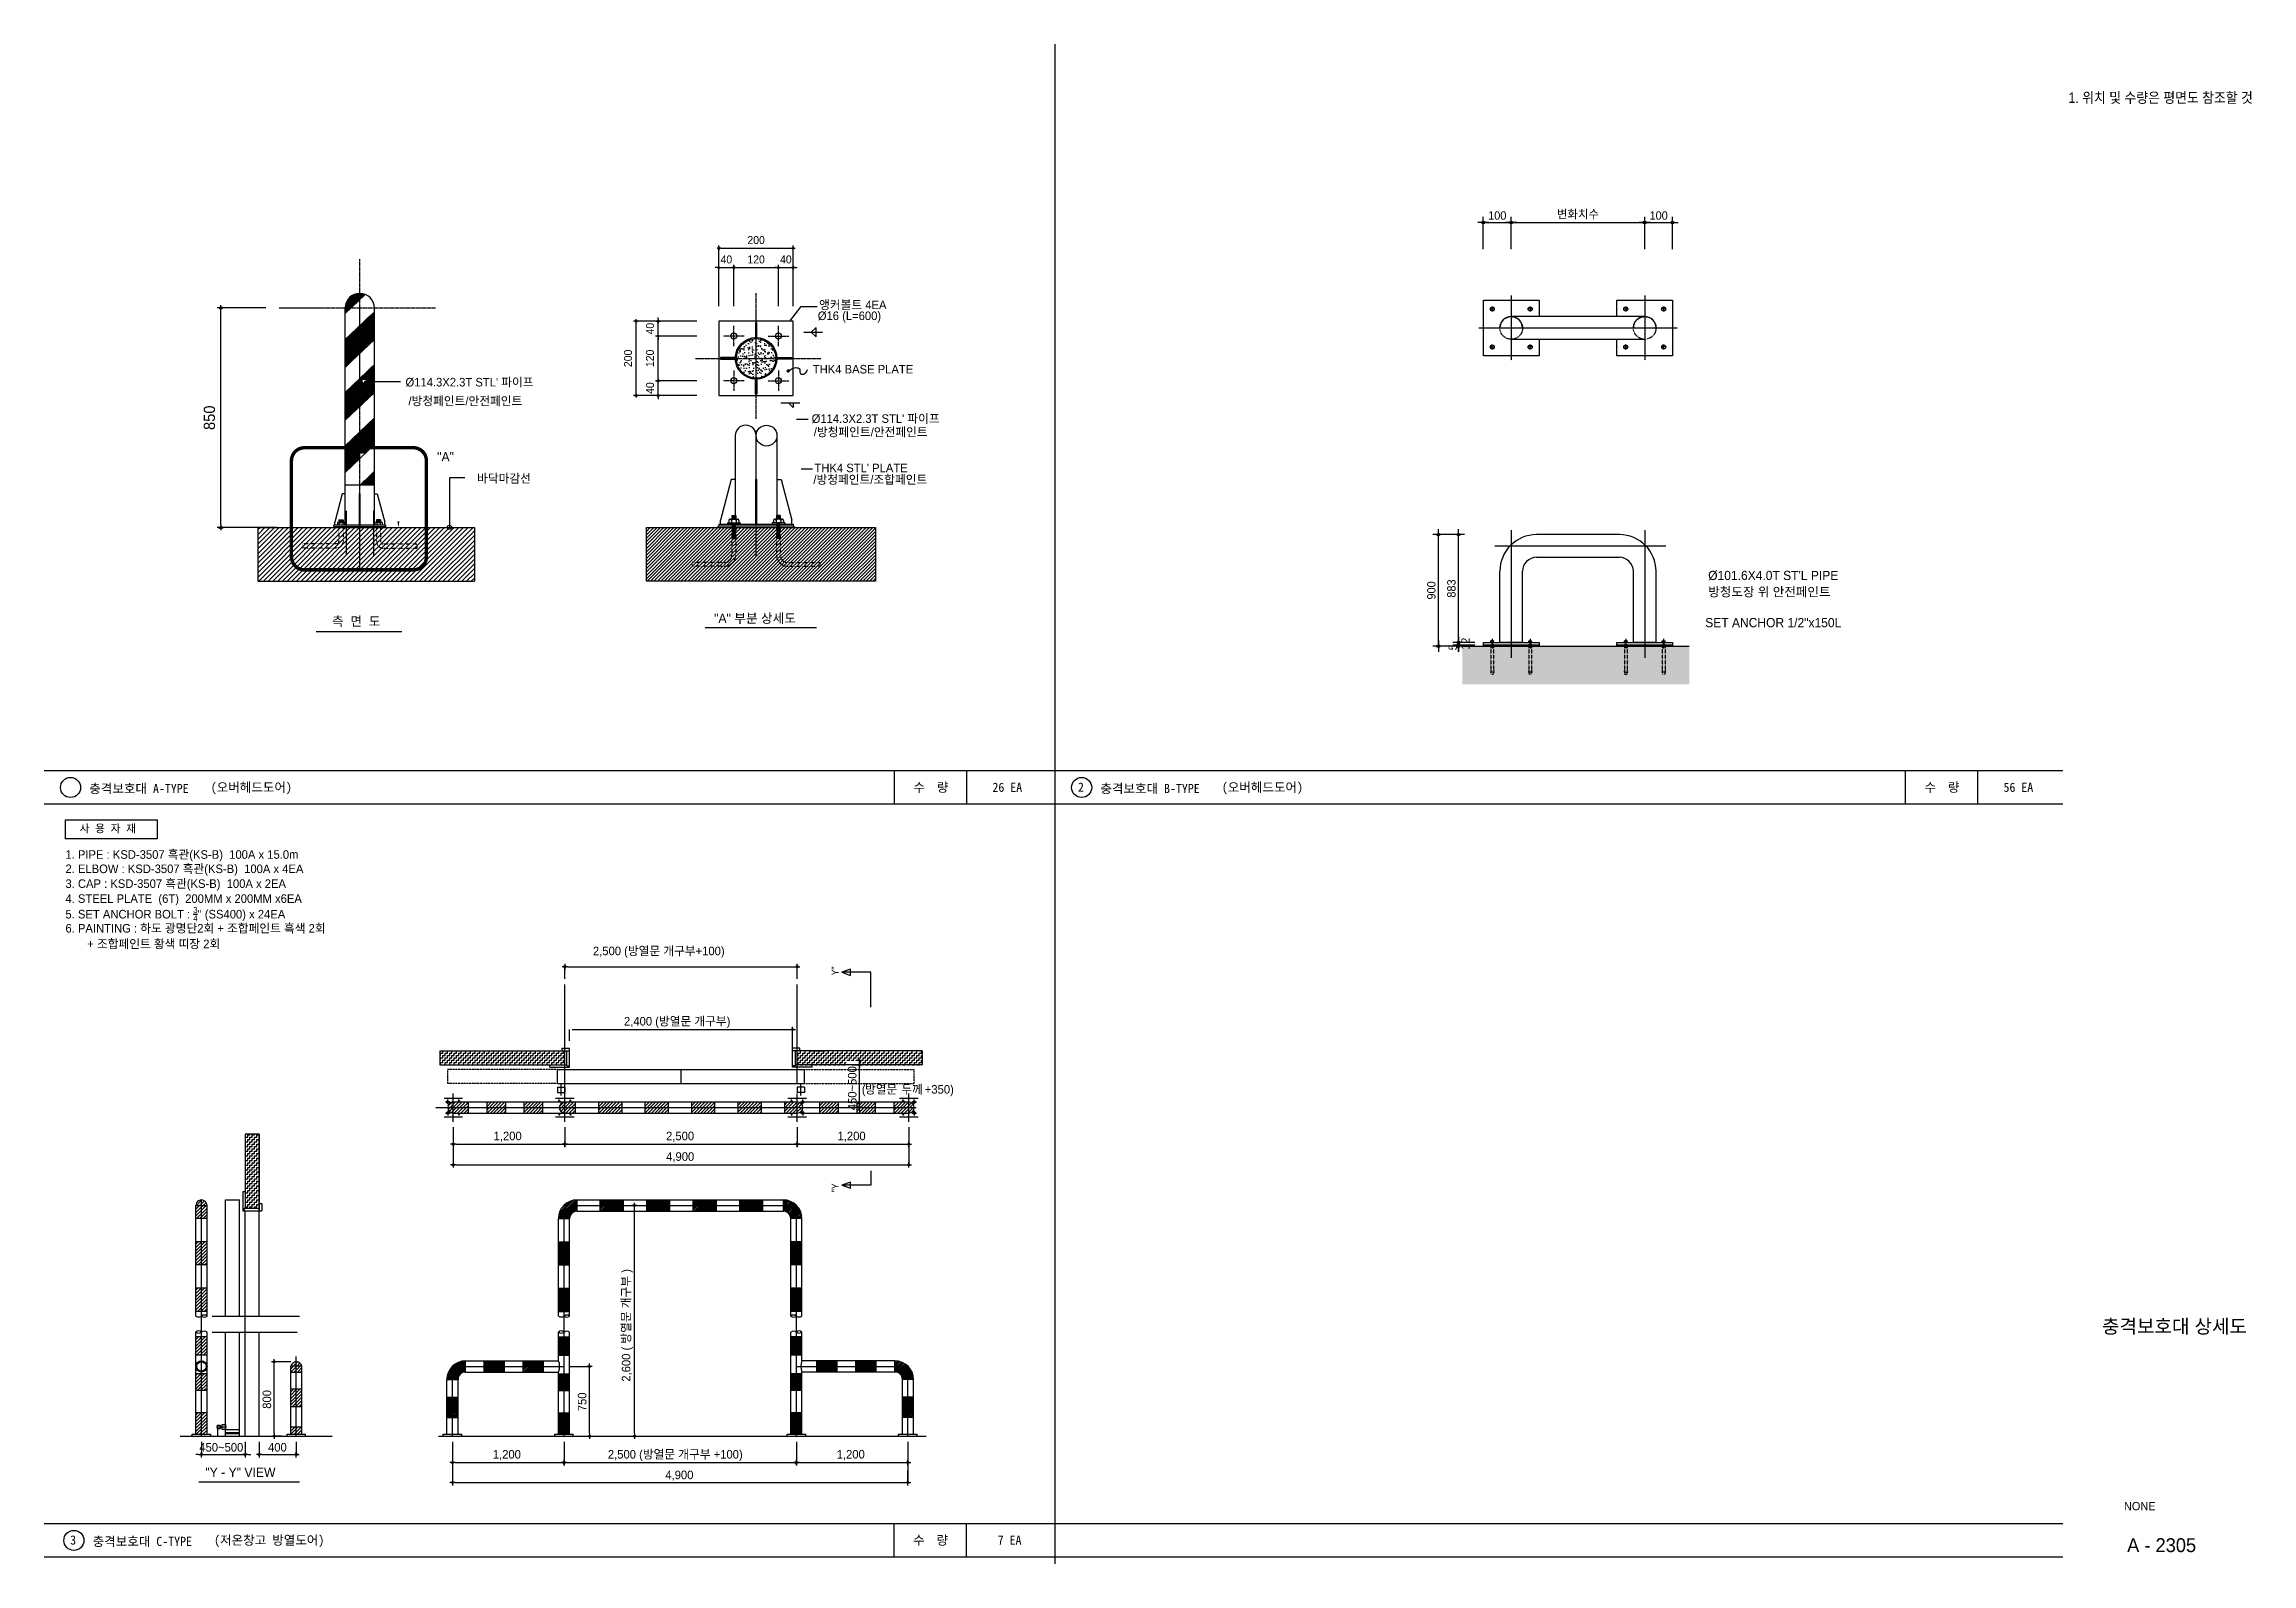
# Model space of a CAD drawing. Header units: millimetres. Extents: x 252735598 to 254973116, y 504272514 to 504550014.
# Drawn here: x 254814767 to 254973116, y 504272514 to 504381514 of the extents above; entities that cross this region are included whole.
import ezdxf
from ezdxf.enums import TextEntityAlignment as Align

# ---------------------------------------------------------------- set-up
doc = ezdxf.new("R2010")
doc.units = ezdxf.units.MM
for name, pattern in [('CEN', [35, 30, -2, 1, -2]), ('CEN2', [22.5, 20, -1, 0.5, -1]), ('CENTER', [65, 60, -2, 1, -2]), ('DASHED2', [0.375, 0.25, -0.125]), ('HID1', [2, 1, -1]), ('HIDD2', [1.5, 1, -0.5]), ('HIDDEN', [2, 1, -1])]:
    doc.linetypes.add(name, pattern=pattern)
for name, color, linetype in [('2SEC', 2, 'Continuous'), ('3', 3, 'Continuous'), ('4A.TEC FORM-TEXT', 3, 'Continuous'), ('4A.TEC TEXT 2', 3, 'Continuous'), ('CENT', 1, 'CEN2'), ('COL', 2, 'Continuous'), ('CON', 1, 'Continuous'), ('DIM', 7, 'Continuous'), ('ETC', 6, 'Continuous'), ('HANG', 4, 'Continuous'), ('HAT', 8, 'Continuous'), ('HATCH', 8, 'Continuous'), ('LEADER', 7, 'Continuous'), ('STEEL', 5, 'Continuous'), ('SYMBOL', 7, 'Continuous'), ('TE3', 3, 'Continuous'), ('TEX', 7, 'Continuous'), ('text-1', 3, 'Continuous'), ('TITLE', 7, 'Continuous')]:
    doc.layers.add(name, color=color, linetype=linetype)
doc.styles.add('GHS', font='malgun.ttf')
doc.styles.add('JAS(HY울릉도M)', font='')
doc.styles.add('나눔고딕', font='')
doc.styles.add('돋움', font='')
doc.styles.add('울릉도L', font='')
doc.styles.add('울릉도M', font='')
doc.styles.get('JAS(HY울릉도M)').set_extended_font_data('Dotum')
doc.styles.get('나눔고딕').set_extended_font_data('Dotum')
doc.styles.get('돋움').set_extended_font_data('Dotum')
doc.styles.get('울릉도L').set_extended_font_data('Dotum')
doc.styles.get('울릉도M').set_extended_font_data('DotumChe')
doc.dimstyles.new('DIM(3)', dxfattribs={"dimscale": 600, "dimtxt": 3, "dimasz": 1, "dimexe": 2, "dimexo": 3, "dimgap": 1, "dimtad": 1, "dimdec": 0, "dimzin": 0, "dimdsep": 46, "dimlunit": 6, "dimtxsty": '돋움', "dimblk1": 'DIMDOT', "dimblk2": 'DIMDOT', "dimsah": 1, "dimcen": 2.5, "dimclrd": 1, "dimclre": 1, "dimazin": 0, "dimtfac": 1, "dimtdec": 0, "dimtix": 1, "dimtmove": 2, "dimatfit": 2, "dimldrblk": 'DIMDOT', "dimfxl": 1, "dimtolj": 1, "dimtzin": 0, "dimarcsym": 0})
pattern_1 = [(45, (-1075477.35, 514046615.767), (-14.9670936027, 14.9670936027), [])]

msp = doc.modelspace()

# ---------------------------------------------------------------- texts
at = {"layer": '4A.TEC FORM-TEXT', "style": '돋움'}
msp.add_text('A - 2305', height=1000, dxfattribs=at).set_placement((254966644.4, 504273353.9, 3333.3), align=Align.CENTER)
at = {"layer": '4A.TEC TEXT 2', "color": 3, "style": '나눔고딕', "width": 0.9}
msp.add_text('1. 위치 및 수량은 평면도 참조할 것', height=750, dxfattribs=at).set_placement((254959966.5, 504377079.6, 3333.3), align=Align.BOTTOM_LEFT)
at = {"layer": '4A.TEC TEXT 2', "style": '나눔고딕'}
for s, height, p in [('충격보호대 상세도', 1000, (254967567.9, 504289051.2, 3333.3)), ('NONE', 600, (254965076.4, 504276353.8, 3333.3))]:
    msp.add_text(s, height=height, dxfattribs=at).set_placement(p, align=Align.CENTER)
at = {"layer": 'CON', "color": 7, "style": 'GHS'}
for s, p in [('Y"', (254871756.1, 504314742.6, 3333.3)), ('"Y', (254871756.1, 504299142.2, 3333.3))]:
    msp.add_text(s, height=505.75, rotation=90, dxfattribs=at).set_placement(p)
at = {"layer": 'CON', "color": 3, "insert": (254817311.1, 504325538.8, 3333.3), "char_height": 561.945, "width": 14997.266, "attachment_point": 1, "style": 'GHS'}
msp.add_mtext('{\\fGulim|b0|i0|c129|p50;\\C7;사  용  자  재}', dxfattribs=at)
at = {"layer": 'DIM', "color": 3, "char_height": 574.36, "attachment_point": 5, "style": '울릉도L'}
for s, insert in [('\\A1;200', (254865833.6, 504367460.4, 3333.3)), ('\\A1;40', (254863700.3, 504366069.4, 3333.3)), ('\\A1;120', (254865833.6, 504366069.4, 3333.3)), ('\\A1;40', (254867966.9, 504366069.4, 3333.3))]:
    msp.add_mtext(s, dxfattribs=dict(at, insert=insert))
at = {"layer": 'DIM', "color": 3, "attachment_point": 5, "rotation": 90, "style": '울릉도L'}
for s, insert, char_height in [('\\A1;40', (254858221.8, 504361110.5, 3333.3), 574.36), ('\\A1;200', (254856644.5, 504358977.2, 3333.3), 574.36), ('\\A1;120', (254858221.8, 504358977.2, 3333.3), 574.36), ('\\A1;40', (254858221.8, 504356843.9, 3333.3), 574.36), ('\\A1;850', (254826623, 504354716.5, 3333.3), 804.1)]:
    msp.add_mtext(s, dxfattribs=dict(at, insert=insert, char_height=char_height))
at = {"layer": 'TEX', "style": '돋움'}
for s, p in [("Ø101.6X4.0T ST'L PIPE", (254938787.5, 504343407.7, 3333.3)), ('방청도장 위 안전페인트', (254938510.5, 504342242.3, 3333.3)), ('SET ANCHOR 1/2"x150L', (254938787.5, 504340036.8, 3333.3))]:
    msp.add_text(s, height=660, dxfattribs=at).set_placement(p, align=Align.MIDDLE)
at = {"layer": 'TEX', "style": '울릉도M'}
for s, p in [('충격보호대 A-TYPE', (254818002.7, 504327794.6, 3333.3)), ('(오버헤드도어)', (254826715.7, 504327885.3, 3333.3)), ('수  량', (254877115.7, 504327885.3, 3333.3)), ('26 EA', (254882782.3, 504327885.3, 3333.3)), ('2', (254888913, 504327894.4, 3333.3)), ('충격보호대 B-TYPE', (254890522.8, 504327794.6, 3333.3)), ('(오버헤드도어)', (254899235.8, 504327885.3, 3333.3)), ('수  량', (254949635.8, 504327885.3, 3333.3)), ('56 EA', (254955302.4, 504327885.3, 3333.3)), ('3', (254816633.1, 504273893.3, 3333.3)), ('충격보호대 C-TYPE', (254818242.9, 504273793.5, 3333.3)), ('(저온창고 방열도어)', (254826955.9, 504273884.1, 3333.3)), ('수  량', (254877094.1, 504273884.1, 3333.3)), ('7 EA', (254883160.7, 504273884.1, 3333.3))]:
    msp.add_text(s, height=660, dxfattribs=at).set_placement(p)
at = {"layer": 'text-1', "style": 'JAS(HY울릉도M)'}
for s, height, p in [('%%21616 (L=600)', 615.385, (254870256.9, 504361723.7, 3333.3)), ('앵커볼트 4EA', 615.38, (254870350.2, 504362506.9, 3333.3)), ("%%216114.3X2.3T STL' 파이프", 615.385, (254840683.2, 504356961, 3333.3)), ('THK4 BASE PLATE', 615.385, (254869899.3, 504357893.3, 3333.3)), ('/방청페인트/안전페인트', 615.385, (254840895.1, 504355610.2, 3333.3)), ("%%216114.3X2.3T STL' 파이프", 615.385, (254869816.5, 504354349.4, 3333.3)), ('/방청페인트/안전페인트', 615.385, (254869967.8, 504353384.6, 3333.3)), ("THK4 STL' PLATE", 615.385, (254870018.1, 504350810.9, 3333.3)), ('/방청페인트/조합페인트', 615.385, (254869940.5, 504349980, 3333.3)), ('2,500 (방열문 개구부+100)', 615.385, (254854128.6, 504316166.3, 3333.3)), ('2,400 (방열문 개구부)', 615.385, (254856355.6, 504311124.2, 3333.3)), ('방열문', 615.38, (254873642.3, 504306239.5, 3333.3)), ('두께', 615.38, (254876248.2, 504306239.5, 3333.3)), ('(', 615.4, (254873417.5, 504306239.5, 3333.3)), ('+350)', 615.38, (254877932.1, 504306239.5, 3333.3)), ('1,200', 615.38, (254847005.5, 504302895.8, 3333.3)), ('2,500', 615.38, (254859371.6, 504302895.8, 3333.3)), ('1,200', 615.38, (254871672.1, 504302895.8, 3333.3)), ('4,900', 615.38, (254859380.4, 504301420.3, 3333.3)), ('450~500', 615.38, (254825893.9, 504280564.9, 3333.3)), ('400', 615.38, (254830825.1, 504280564.9, 3333.3)), ('1,200', 615.38, (254846946.7, 504280064.4, 3333.3)), ('2,500 (방열문 개구부 +100)', 615.385, (254855200.2, 504280064.4, 3333.3)), ('1,200', 615.38, (254871613.3, 504280064.4, 3333.3)), ('4,900', 615.38, (254859321.5, 504278584.7, 3333.3))]:
    msp.add_text(s, height=height, dxfattribs=at).set_placement(p)
for s, height, p in [('450~500', 615.38, (254873032.5, 504305053.3, 3333.3)), ('2,600 ( 방열문 개구부 )', 615.385, (254856814.5, 504285580.2, 3333.3)), ('800', 615.38, (254831048.6, 504283638.1, 3333.3)), ('750', 615.38, (254853661.6, 504283464.2, 3333.3))]:
    msp.add_text(s, height=height, rotation=90, dxfattribs=at).set_placement(p)
at = {"layer": 'text-1', "width": 39992.711, "attachment_point": 1, "style": 'JAS(HY울릉도M)'}
for s, insert, char_height in [('{\\fGulim|b0|i0|c129|p50;\\C7;1. PIPE : KSD-3507 흑관(KS-B)  100A x 15.0m}', (254816293.6, 504323699.4, 3333.3), 615.385), ('{\\fGulim|b0|i0|c129|p50;\\C7;3. CAP : KSD-3507 흑관(KS-B)  100A x 2EA}', (254816293.6, 504321609.9, 3333.3), 615.385), ('{\\fGulim|b0|i0|c129|p50;\\C7;2. ELBOW : KSD-3507 흑관(KS-B)  100A x 4EA}', (254816293.6, 504322673.5, 3333.3), 615.385), ('{\\fGulim|b0|i0|c129|p50;\\C7;4. STEEL PLATE  (6T)  200MM x 200MM x6EA}', (254816293.6, 504320536.6, 3333.3), 615.385), ('\\A1;{\\fGulim|b0|i0|c129|p50;\\C7;5. SET ANCHOR BOLT : \\H0.7x;\\C256;\\S3/4;\\H1.429x;" (S\\C7;S400) x 24EA}', (254816293.6, 504319628.8, 3333.3), 615.3846), ('\\A1;{\\fGulim|b0|i0|c129|p50;\\C7;6. PAINTING : 하도 광명단2회 + 조합페인트 흑색 2회 }', (254816293.6, 504318407.7, 3333.3), 615.385), ('\\A1;{\\fGulim|b0|i0|c129|p50;\\C7;       + 조합페인트 황색 띠장 2회}', (254816293.6, 504317287.7, 3333.3), 615.385)]:
    msp.add_mtext(s, dxfattribs=dict(at, insert=insert, char_height=char_height))
at = {"layer": 'text-1', "style": 'JAS(HY울릉도M)'}
msp.add_attdef('바닥마감선', text='98032A', height=615.38, dxfattribs=at).set_placement((254847749.2, 504350055.1, 3333.3), align=Align.CENTER)
at = {"layer": 'TITLE', "style": '울릉도L'}
for s, height, p in [('"A"', 666.67, (254842957.3, 504351585.7, 3333.3)), ('측  면  도', 666.67, (254835409, 504339785.9, 3333.3)), ('"A" 부분 상세도', 666.67, (254862819.5, 504340002.6, 3333.3)), ('"Y - Y" VIEW', 666.667, (254826330.8, 504278748.4, 3333.3))]:
    msp.add_text(s, height=height, dxfattribs=at).set_placement(p)

# ---------------------------------------------------------------- blocks, each defined once
blk = doc.blocks.new('DDOT')
for p, q in [((-1, 0), (1, 0)), ((0, -1), (0, 1))]:
    blk.add_line(p, q)
for radius in [0.5, 0.25]:
    blk.add_circle((0, 0), radius)
blk = doc.blocks.new('DIMDOT')
at = {"color": 0}
blk.add_line((-2, 0), (2, 0), dxfattribs=at)
for radius in [0.5, 0.25]:
    blk.add_circle((0, 0), radius, dxfattribs=at)
blk = doc.blocks.new('*D121')
at = {"layer": 'Defpoints', "color": 0, "transparency": 16777216}
for p in [(254916207, 504338605), (254917993, 504338605), (254917993, 504338413)]:
    blk.add_point(p, dxfattribs=at)
at = {"layer": 'DIM', "color": 1, "lineweight": -2, "transparency": 16777216}
for p, q in [((254917393, 504338605), (254915807, 504338605)), ((254916207, 504338805), (254916207, 504339005)), ((254916207, 504338413), (254916207, 504338605)), ((254917393, 504338413), (254915807, 504338413)), ((254916207, 504338213), (254916207, 504338013))]:
    blk.add_line(p, q, dxfattribs=at)
at = {"layer": 'DIM', "color": 1, "lineweight": -2, "transparency": 16777216, "xscale": 200, "yscale": 200, "zscale": 200}
for p, rotation in [((254916207, 504338605), 270), ((254916207, 504338413), 90)]:
    blk.add_blockref('DIMDOT', p, dxfattribs=dict(at, rotation=rotation))
at = {"layer": 'DIM', "color": 0, "transparency": 16777216, "insert": (254916717, 504338509), "char_height": 600, "attachment_point": 5, "rotation": 90, "style": '돋움'}
blk.add_mtext('\\A1;12', dxfattribs=at)
blk = doc.blocks.new('*D122')
at = {"layer": 'Defpoints', "color": 0, "transparency": 16777216}
for p in [(254916207, 504338413), (254917993, 504338413), (254917993, 504338333)]:
    blk.add_point(p, dxfattribs=at)
at = {"layer": 'DIM', "color": 1, "lineweight": -2, "transparency": 16777216}
for p, q in [((254916207, 504338613), (254916207, 504338813)), ((254917393, 504338413), (254915807, 504338413)), ((254917393, 504338333), (254915807, 504338333)), ((254916207, 504338333), (254916207, 504338413)), ((254916207, 504338133), (254916207, 504337933))]:
    blk.add_line(p, q, dxfattribs=at)
at = {"layer": 'DIM', "color": 1, "lineweight": -2, "transparency": 16777216, "xscale": 200, "yscale": 200, "zscale": 200}
for p, rotation in [((254916207, 504338413), 270), ((254916207, 504338333), 90)]:
    blk.add_blockref('DIMDOT', p, dxfattribs=dict(at, rotation=rotation))
at = {"layer": 'DIM', "color": 0, "transparency": 16777216, "insert": (254915800, 504338257), "char_height": 600, "attachment_point": 5, "rotation": 90, "style": '돋움'}
blk.add_mtext('\\A1;5', dxfattribs=at)
blk = doc.blocks.new('*D123')
at = {"layer": 'Defpoints', "color": 0, "transparency": 16777216}
for p in [(254916207, 504346333), (254917249, 504346333), (254917550, 504338605)]:
    blk.add_point(p, dxfattribs=at)
at = {"layer": 'DIM', "color": 1, "lineweight": -2, "transparency": 16777216}
for p, q in [((254916649, 504346333), (254915807, 504346333)), ((254916207, 504338805), (254916207, 504346133)), ((254916950, 504338605), (254915807, 504338605))]:
    blk.add_line(p, q, dxfattribs=at)
at = {"layer": 'DIM', "color": 1, "lineweight": -2, "transparency": 16777216, "xscale": 200, "yscale": 200, "zscale": 200}
for p, rotation in [((254916207, 504346333), 90), ((254916207, 504338605), 270)]:
    blk.add_blockref('DIMDOT', p, dxfattribs=dict(at, rotation=rotation))
at = {"layer": 'DIM', "color": 0, "transparency": 16777216, "insert": (254915706, 504342469), "char_height": 600, "attachment_point": 5, "rotation": 90, "style": '돋움'}
blk.add_mtext('\\A1;883', dxfattribs=at)
blk = doc.blocks.new('*D124')
at = {"layer": 'Defpoints', "color": 0, "transparency": 16777216}
for p in [(254914767, 504346333), (254917249, 504346333), (254917249, 504338333)]:
    blk.add_point(p, dxfattribs=at)
at = {"layer": 'DIM', "color": 1, "lineweight": -2, "transparency": 16777216}
for p, q in [((254916649, 504346333), (254914367, 504346333)), ((254914767, 504338533), (254914767, 504346133)), ((254916649, 504338333), (254914367, 504338333))]:
    blk.add_line(p, q, dxfattribs=at)
at = {"layer": 'DIM', "color": 1, "lineweight": -2, "transparency": 16777216, "xscale": 200, "yscale": 200, "zscale": 200}
for p, rotation in [((254914767, 504346333), 90), ((254914767, 504338333), 270)]:
    blk.add_blockref('DIMDOT', p, dxfattribs=dict(at, rotation=rotation))
at = {"layer": 'DIM', "color": 0, "transparency": 16777216, "insert": (254914266, 504342333), "char_height": 600, "attachment_point": 5, "rotation": 90, "style": '돋움'}
blk.add_mtext('\\A1;900', dxfattribs=at)
blk = doc.blocks.new('*D125')
at = {"layer": 'Defpoints', "color": 0, "transparency": 16777216}
for p in [(254919993, 504368718), (254917993, 504366217), (254919993, 504366217)]:
    blk.add_point(p, dxfattribs=at)
at = {"layer": 'DIM', "color": 1, "lineweight": -2, "transparency": 16777216}
for p, q in [((254917993, 504366817), (254917993, 504369118)), ((254918193, 504368718), (254919793, 504368718)), ((254919993, 504366817), (254919993, 504369118))]:
    blk.add_line(p, q, dxfattribs=at)
at = {"layer": 'DIM', "color": 1, "lineweight": -2, "transparency": 16777216, "xscale": 200, "yscale": 200, "zscale": 200, "rotation": 180}
blk.add_blockref('DIMDOT', (254917993, 504368718), dxfattribs=at)
at = {"layer": 'DIM', "color": 1, "lineweight": -2, "transparency": 16777216, "xscale": 200, "yscale": 200, "zscale": 200}
blk.add_blockref('DIMDOT', (254919993, 504368718), dxfattribs=at)
at = {"layer": 'DIM', "color": 0, "transparency": 16777216, "insert": (254918993, 504369218), "char_height": 600, "attachment_point": 5, "style": '돋움'}
blk.add_mtext('\\A1;100', dxfattribs=at)
blk = doc.blocks.new('*D126')
at = {"layer": 'Defpoints', "color": 0, "transparency": 16777216}
for p in [(254929568, 504368718), (254919993, 504366217), (254929568, 504366217)]:
    blk.add_point(p, dxfattribs=at)
at = {"layer": 'DIM', "color": 1, "lineweight": -2, "transparency": 16777216}
for p, q in [((254919993, 504366817), (254919993, 504369118)), ((254920193, 504368718), (254929368, 504368718)), ((254929568, 504366817), (254929568, 504369118))]:
    blk.add_line(p, q, dxfattribs=at)
at = {"layer": 'DIM', "color": 1, "lineweight": -2, "transparency": 16777216, "xscale": 200, "yscale": 200, "zscale": 200, "rotation": 180}
blk.add_blockref('DIMDOT', (254919993, 504368718), dxfattribs=at)
at = {"layer": 'DIM', "color": 1, "lineweight": -2, "transparency": 16777216, "xscale": 200, "yscale": 200, "zscale": 200}
blk.add_blockref('DIMDOT', (254929568, 504368718), dxfattribs=at)
at = {"layer": 'DIM', "color": 0, "transparency": 16777216, "insert": (254924781, 504369286), "char_height": 600, "attachment_point": 5, "style": '돋움'}
blk.add_mtext('\\A1;변화치수', dxfattribs=at)
blk = doc.blocks.new('*D127')
at = {"layer": 'Defpoints', "color": 0, "transparency": 16777216}
for p in [(254931568, 504368718), (254929568, 504366217), (254931568, 504366217)]:
    blk.add_point(p, dxfattribs=at)
at = {"layer": 'DIM', "color": 1, "lineweight": -2, "transparency": 16777216}
for p, q in [((254929568, 504366817), (254929568, 504369118)), ((254929768, 504368718), (254931368, 504368718)), ((254931568, 504366817), (254931568, 504369118))]:
    blk.add_line(p, q, dxfattribs=at)
at = {"layer": 'DIM', "color": 1, "lineweight": -2, "transparency": 16777216, "xscale": 200, "yscale": 200, "zscale": 200, "rotation": 180}
blk.add_blockref('DIMDOT', (254929568, 504368718), dxfattribs=at)
at = {"layer": 'DIM', "color": 1, "lineweight": -2, "transparency": 16777216, "xscale": 200, "yscale": 200, "zscale": 200}
blk.add_blockref('DIMDOT', (254931568, 504368718), dxfattribs=at)
at = {"layer": 'DIM', "color": 0, "transparency": 16777216, "insert": (254930568, 504369218), "char_height": 600, "attachment_point": 5, "style": '돋움'}
blk.add_mtext('\\A1;100', dxfattribs=at)

# ---------------------------------------------------------------- dimensions: what is measured, and where the dimension line sits
at = {"layer": 'DIM'}
for p1, p2, distance, text, picture, middle in [((254917993.3, 504366216.7, 3333.3), (254919993.3, 504366216.7, 3333.3), 2500.8, '100', '*D125', (254918993.3, 504369217.9, 3333.3)), ((254919993.3, 504366216.7, 3333.3), (254929567.7, 504366216.7, 3333.3), 2500.8, '변화치수', '*D126', (254924780.5, 504369285.9, 3333.3)), ((254929567.7, 504366216.7, 3333.3), (254931567.7, 504366216.7, 3333.3), 2500.8, '100', '*D127', (254930567.7, 504369217.9, 3333.3)), ((254917248.5, 504338333.2, 3333.3), (254917248.5, 504346333.2, 3333.3), 2482, '900', '*D124', (254914266.1, 504342333.2, 3333.3))]:
    dim = msp.add_aligned_dim(p1=p1, p2=p2, distance=distance, text=text, dimstyle='DIM(3)', override={"dimscale": 200}, dxfattribs=at)
    dim.commit()
    dim.dimension.update_dxf_attribs({"geometry": picture, "text_midpoint": middle})
dim = msp.add_linear_dim(base=(254916206.5, 504346333.2, 3333.3), p1=(254917549.7, 504338605.2, 3333.3), p2=(254917248.5, 504346333.2, 3333.3), angle=90, text='883', dimstyle='DIM(3)', override={"dimscale": 200}, dxfattribs=at)
dim.commit()
dim.dimension.update_dxf_attribs({"geometry": '*D123', "text_midpoint": (254915706.1, 504342469.2, 3333.3)})
for base, p1, p2, text, picture, middle in [((254916206.5, 504338413.2, 3333.3), (254917993.3, 504338333.2, 3333.3), (254917993.3, 504338413.2, 3333.3), '5', '*D122', (254915799.6, 504338257.3, 3333.3)), ((254916206.5, 504338605.2, 3333.3), (254917993.3, 504338413.2, 3333.3), (254917993.3, 504338605.2, 3333.3), '12', '*D121', (254916717, 504338509.2, 3333.3))]:
    dim = msp.add_linear_dim(base=base, p1=p1, p2=p2, angle=90, text=text, dimstyle='DIM(3)', override={"dimscale": 200}, dxfattribs=at)
    dim.commit()
    dim.dimension.update_dxf_attribs({"geometry": picture, "text_midpoint": middle, "dimtype": 161})

# ---------------------------------------------------------------- hatches: boundary and pattern name
h = msp.add_hatch()
h.set_pattern_fill('ANSI31', color=252, scale=6.666667)
h.set_pattern_definition(pattern_1)
h.paths.add_polyline_path([(254837406.8, 504363639.1, 0.41421356), (254836361.4, 504362593.8), (254836770.9, 504362593.8), (254837406.8, 504363200.9)])
h = msp.add_hatch()
h.set_pattern_fill('ANSI31', color=252, scale=6.666667)
h.set_pattern_definition(pattern_1)
h.paths.add_polyline_path([(254838452.1, 504350873.8), (254837448.3, 504349915.4), (254838452.1, 504349915.4)])
h.paths.add_polyline_path([(254837406.8, 504352171.2), (254836361.4, 504352171.2), (254836361.4, 504350792.3), (254837406.8, 504351790.3)])
h.paths.add_polyline_path([(254837406.8, 504353704.8), (254836361.4, 504352706.8), (254836361.4, 504352171.2), (254837406.8, 504352171.2)])
h.paths.add_polyline_path([(254838452.1, 504353260.5), (254838452.1, 504354702.9), (254837406.8, 504353704.8), (254837406.8, 504352171.2), (254837805.7, 504352171.2), (254838452.1, 504352788.3)])
h.paths.add_polyline_path([(254837406.8, 504357533.9), (254836361.4, 504356535.9), (254836361.4, 504354544.8), (254837406.8, 504355542.8)])
h.paths.add_polyline_path([(254838452.1, 504356540.8), (254838452.1, 504357326.4), (254837858.7, 504357326.4, -0.94585943), (254837553.1, 504357343.4, -1.05723955), (254837858.7, 504357326.4), (254838452.1, 504357326.4), (254838452.1, 504358531.9), (254837406.8, 504357533.9), (254837406.8, 504355542.8)])
h.paths.add_polyline_path([(254837406.8, 504361324.7), (254836361.4, 504360326.6), (254836361.4, 504358335.5), (254837406.8, 504359333.6)])
h.paths.add_polyline_path([(254838452.1, 504362322.7), (254837406.8, 504361324.7), (254837406.8, 504359333.6), (254838452.1, 504360331.6)])
h.paths.add_polyline_path([(254837406.8, 504363200.9), (254837406.8, 504363639.1, 0.41421356), (254836361.4, 504362593.8), (254836770.9, 504362593.8)], flags=17)
h.paths.add_polyline_path([(254837789.7, 504363566.5, 0.09403407), (254837406.8, 504363639.1), (254837406.8, 504363200.9)])
h.paths.add_polyline_path([(254837406.8, 504363200.9), (254837406.8, 504363639.1, 0.41421642), (254836361.4, 504362593.8), (254836361.4, 504362202.9)])
at = {"layer": 'COL'}
msp.add_hatch(color=253, dxfattribs=at).paths.add_polyline_path([(254916493.2, 504338333.2), (254932767.7, 504338333.2), (254932767.7, 504335586.2), (254916493.2, 504335586.2)])
at = {"layer": 'HAT'}
h = msp.add_hatch(dxfattribs=at)
h.set_pattern_fill('ANSI31', color=9, scale=12.8, style=0)
h.set_pattern_definition([(45, (254895066.29, 504272363.253), (-28.73682, 28.73682), [])])
h.paths.add_polyline_path([(254917993.3, 504338413.2), (254917993.3, 504338333.2), (254921993.3, 504338333.2), (254921993.3, 504338413.2)])
h = msp.add_hatch(dxfattribs=at)
h.set_pattern_fill('ANSI31', color=9, scale=12.8, style=0)
h.set_pattern_definition([(45, (254904640.69, 504272363.253), (-28.73682, 28.73682), [])])
h.paths.add_polyline_path([(254927567.7, 504338413.2), (254927567.7, 504338333.2), (254931567.7, 504338333.2), (254931567.7, 504338413.2)])
at = {"layer": 'HATCH'}
h = msp.add_hatch(dxfattribs=at)
h.set_pattern_fill('ANSI31', color=253, scale=1914.529923, style=0)
h.set_pattern_definition([(45, (-199043468.82, 757944088.34), (-169.22213643, 169.22213643), [])])
h.paths.add_polyline_path([(254830097.1, 504342992.7), (254845630.5, 504342992.7), (254845630.5, 504346839.1), (254830097.1, 504346839.1)])
h = msp.add_hatch(dxfattribs=at)
h.set_pattern_fill('ANSI31', color=253, scale=1367.521374, style=0)
h.set_pattern_definition([(45, (-69362695.28, 685487968.83), (-120.872954595, 120.872954595), [])])
h.paths.add_polyline_path([(254857941.2, 504346839.1), (254874401.9, 504346839.1), (254874401.9, 504342989.3), (254857941.2, 504342989.3)])
at = {"layer": 'TE3'}
h = msp.add_hatch(dxfattribs=at)
h.set_pattern_fill('AR-SAND', color=256, scale=222.222223, style=0)
h.set_pattern_definition([(37.5, (254894088.7, 504175405.23), (-13.9985, 428.18306), [0, -337.7778, 0, -377.7778, 0, -361.1111]), (7.5, (254894088.7, 504175405.2), (393.2837, 627.1436), [0, -182.2222, 0, -304.44445, 0, -116.66667]), (327.5, (254893815.36, 504175405.23), (692.0315, 1.2576), [0, -111.1111, 0, -400, 0, -522.2222]), (317.5, (254893815.36, 504175405.2), (668.0281, 195.039), [0, -55.55556, 0, -262.2222, 0, -300])])
h.paths.add_polyline_path([(254865833.6, 504358977.2), (254865833.6, 504360390.5, 0.41421356), (254864420.3, 504358977.2)])
h.paths.add_polyline_path([(254865833.6, 504358977.2), (254867246.9, 504358977.2, 0.41421356), (254865833.6, 504360390.5)])
h.paths.add_polyline_path([(254865833.6, 504358977.2), (254865833.6, 504357563.9, 0.41421356), (254867246.9, 504358977.2)])
h.paths.add_polyline_path([(254865833.6, 504358977.2), (254864420.3, 504358977.2, 0.41421356), (254865833.6, 504357563.9)])

# ---------------------------------------------------------------- linework, layer by layer
for p, q in [((254836361.4, 504362202.9, 3333.3), (254837789.7, 504363566.5, 3333.3)), ((254836361.4, 504360326.6, 3333.3), (254838452.1, 504362322.7, 3333.3)), ((254865886.9, 504361537.2, 3333.3), (254865780.3, 504361537.2, 3333.3)), ((254865780.3, 504361537.2, 3333.3), (254865780.3, 504360469.6, 3333.3)), ((254865886.9, 504360469.6, 3333.3), (254865886.9, 504361537.2, 3333.3)), ((254929567.7, 504361971, 3333.3), (254919993.3, 504361971, 3333.3)), ((254836361.4, 504358335.5, 3333.3), (254838452.1, 504360331.6, 3333.3)), ((254919993.3, 504360345.4, 3333.3), (254929567.7, 504360345.4, 3333.3)), ((254836361.4, 504356535.9, 3333.3), (254838452.1, 504358531.9, 3333.3)), ((254863273.6, 504359030.5, 3333.3), (254863273.6, 504358923.9, 3333.3)), ((254864341.2, 504359030.5, 3333.3), (254863273.6, 504359030.5, 3333.3)), ((254863273.6, 504358923.9, 3333.3), (254864341.2, 504358923.9, 3333.3)), ((254867326, 504359030.5, 3333.3), (254868393.6, 504359030.5, 3333.3)), ((254868393.6, 504358923.9, 3333.3), (254867326, 504358923.9, 3333.3)), ((254868393.6, 504359030.5, 3333.3), (254868393.6, 504358923.9, 3333.3)), ((254836361.4, 504354544.8, 3333.3), (254838452.1, 504356540.8, 3333.3)), ((254865780.3, 504356417.2, 3333.3), (254865780.3, 504357484.8, 3333.3)), ((254865886.9, 504356417.2, 3333.3), (254865780.3, 504356417.2, 3333.3)), ((254865886.9, 504357484.8, 3333.3), (254865886.9, 504356417.2, 3333.3)), ((254836361.4, 504352706.8, 3333.3), (254838452.1, 504354702.9, 3333.3)), ((254864340.3, 504353435.7, 3333.3), (254864340.3, 504347705.4, 3333.3)), ((254867326.9, 504353435.7, 3333.3), (254867326.9, 504347705.4, 3333.3)), ((254836361.4, 504350792.3, 3333.3), (254838452.1, 504352788.3, 3333.3)), ((254836361.4, 504349915.4, 3333.3), (254838452.1, 504349915.4, 3333.3)), ((254837448.3, 504349915.4, 3333.3), (254838452.1, 504350873.8, 3333.3)), ((254864038.6, 504350279.1, 3333.3), (254863273.6, 504347380.8, 3333.3)), ((254864340.3, 504350279.1, 3333.3), (254864038.6, 504350279.1, 3333.3)), ((254864340.3, 504350279.1, 3333.3), (254864340.3, 504347705.4, 3333.3)), ((254865886.9, 504350279.1, 3333.3), (254865780.3, 504350279.1, 3333.3)), ((254865780.3, 504350279.1, 3333.3), (254865780.3, 504347079.1, 3333.3)), ((254865886.9, 504347079.1, 3333.3), (254865886.9, 504350279.1, 3333.3)), ((254867326.9, 504350279.1, 3333.3), (254867628.6, 504350279.1, 3333.3)), ((254867628.6, 504350279.1, 3333.3), (254868393.6, 504347380.8, 3333.3)), ((254836150.2, 504349258.3, 3333.3), (254835614.8, 504347229.5, 3333.3)), ((254836361.4, 504349258.3, 3333.3), (254836150.2, 504349258.3, 3333.3)), ((254837376.9, 504347018.3, 3333.3), (254837376.9, 504349258.3, 3333.3)), ((254837376.9, 504349258.3, 3333.3), (254837436.6, 504349258.3, 3333.3)), ((254837436.6, 504349258.3, 3333.3), (254837376.9, 504349258.3, 3333.3)), ((254837436.6, 504347018.3, 3333.3), (254837436.6, 504349258.3, 3333.3)), ((254838452.1, 504349258.3, 3333.3), (254838663.3, 504349258.3, 3333.3)), ((254838663.3, 504349258.3, 3333.3), (254839198.8, 504347229.5, 3333.3)), ((254839273.4, 504347018.3, 3333.3), (254835540.1, 504347018.3, 3333.3)), ((254835540.1, 504346928.7, 3333.3), (254835540.1, 504347018.3, 3333.3)), ((254835540.1, 504346928.7, 3333.3), (254839273.4, 504346928.7, 3333.3)), ((254835614.8, 504347018.3, 3333.3), (254835614.8, 504347229.5, 3333.3)), ((254835614.8, 504346928.7, 3333.3), (254835614.8, 504346839.1, 3333.3)), ((254835807.2, 504347209.7, 3333.3), (254835807.2, 504347018.3, 3333.3)), ((254835807.2, 504347209.7, 3333.3), (254836318.4, 504347209.7, 3333.3)), ((254835913.4, 504347391.7, 3333.3), (254836212.1, 504347391.7, 3333.3)), ((254835913.4, 504347391.7, 3333.3), (254835913.4, 504347209.7, 3333.3)), ((254835935, 504347172.3, 3333.3), (254835935, 504347018.3, 3333.3)), ((254836153.2, 504347209.7, 3333.3), (254835972.3, 504347209.7, 3333.3)), ((254836190.6, 504347172.3, 3333.3), (254836190.6, 504347018.3, 3333.3)), ((254836212.1, 504347391.7, 3333.3), (254836212.1, 504347209.7, 3333.3)), ((254836318.4, 504347209.7, 3333.3), (254836318.4, 504347018.3, 3333.3)), ((254839006.4, 504347209.7, 3333.3), (254838495.2, 504347209.7, 3333.3)), ((254838495.2, 504347209.7, 3333.3), (254838495.2, 504347018.3, 3333.3)), ((254838601.4, 504347391.7, 3333.3), (254838601.4, 504347209.7, 3333.3)), ((254838900.1, 504347391.7, 3333.3), (254838601.4, 504347391.7, 3333.3)), ((254838623, 504347172.3, 3333.3), (254838623, 504347018.3, 3333.3)), ((254838660.3, 504347209.7, 3333.3), (254838841.2, 504347209.7, 3333.3)), ((254838878.6, 504347172.3, 3333.3), (254838878.6, 504347018.3, 3333.3)), ((254838900.1, 504347391.7, 3333.3), (254838900.1, 504347209.7, 3333.3)), ((254839006.4, 504347209.7, 3333.3), (254839006.4, 504347018.3, 3333.3)), ((254839198.8, 504347018.3, 3333.3), (254839198.8, 504347229.5, 3333.3)), ((254839198.8, 504346928.7, 3333.3), (254839198.8, 504346839.1, 3333.3)), ((254839273.4, 504346928.7, 3333.3), (254839273.4, 504347018.3, 3333.3)), ((254863166.9, 504346972.5, 3333.3), (254863041.8, 504346839.1, 3333.3)), ((254863166.9, 504347079.1, 3333.3), (254868500.3, 504347079.1, 3333.3)), ((254863166.9, 504347079.1, 3333.3), (254863166.9, 504346972.5, 3333.3)), ((254863166.9, 504346972.5, 3333.3), (254868500.3, 504346972.5, 3333.3)), ((254863273.6, 504347079.1, 3333.3), (254863273.6, 504347380.8, 3333.3)), ((254865780.3, 504347380.8, 3333.3), (254865886.9, 504347380.8, 3333.3)), ((254868393.6, 504347079.1, 3333.3), (254868393.6, 504347380.8, 3333.3)), ((254868500.3, 504347079.1, 3333.3), (254868500.3, 504346972.5, 3333.3)), ((254868500.3, 504346972.5, 3333.3), (254868625.4, 504346839.1, 3333.3)), ((254872600.3, 504315160.5, 3333.3), (254871986.6, 504314942.1, 3333.3)), ((254843150.9, 504309310.4, 3333.3), (254843150.9, 504308310.4, 3333.3)), ((254843150.9, 504308981, 3333.3), (254843185.9, 504308981, 3333.3)), ((254843150.9, 504308647.7, 3333.3), (254843185.9, 504308647.7, 3333.3)), ((254843185.9, 504309147.7, 3333.3), (254843352.6, 504309147.7, 3333.3)), ((254843185.9, 504308981, 3333.3), (254843185.9, 504309147.7, 3333.3)), ((254843185.9, 504308814.3, 3333.3), (254843352.6, 504308814.3, 3333.3)), ((254843185.9, 504308647.7, 3333.3), (254843185.9, 504308814.3, 3333.3)), ((254843352.6, 504309147.7, 3333.3), (254843352.6, 504309310.4, 3333.3)), ((254843352.6, 504308981, 3333.3), (254843519.2, 504308981, 3333.3)), ((254843352.6, 504308814.3, 3333.3), (254843352.6, 504308981, 3333.3)), ((254843352.6, 504308647.7, 3333.3), (254843519.2, 504308647.7, 3333.3)), ((254843352.6, 504308481, 3333.3), (254843352.6, 504308647.7, 3333.3)), ((254843519.2, 504309147.7, 3333.3), (254843685.9, 504309147.7, 3333.3)), ((254843519.2, 504308981, 3333.3), (254843519.2, 504309147.7, 3333.3)), ((254843519.2, 504308814.3, 3333.3), (254843685.9, 504308814.3, 3333.3)), ((254843519.2, 504308647.7, 3333.3), (254843519.2, 504308814.3, 3333.3)), ((254843685.9, 504309147.7, 3333.3), (254843685.9, 504309310.4, 3333.3)), ((254843685.9, 504308981, 3333.3), (254843852.6, 504308981, 3333.3)), ((254843685.9, 504308814.3, 3333.3), (254843685.9, 504308981, 3333.3)), ((254843685.9, 504308647.7, 3333.3), (254843852.6, 504308647.7, 3333.3)), ((254843685.9, 504308481, 3333.3), (254843685.9, 504308647.7, 3333.3)), ((254843852.6, 504309147.7, 3333.3), (254844019.2, 504309147.7, 3333.3)), ((254843852.6, 504308981, 3333.3), (254843852.6, 504309147.7, 3333.3)), ((254843852.6, 504308814.3, 3333.3), (254844019.2, 504308814.3, 3333.3)), ((254843852.6, 504308647.7, 3333.3), (254843852.6, 504308814.3, 3333.3)), ((254844019.2, 504309147.7, 3333.3), (254844019.2, 504309310.4, 3333.3)), ((254844019.2, 504308981, 3333.3), (254844185.9, 504308981, 3333.3)), ((254844019.2, 504308814.3, 3333.3), (254844019.2, 504308981, 3333.3)), ((254844019.2, 504308647.7, 3333.3), (254844185.9, 504308647.7, 3333.3)), ((254844019.2, 504308481, 3333.3), (254844019.2, 504308647.7, 3333.3)), ((254844185.9, 504309147.7, 3333.3), (254844352.6, 504309147.7, 3333.3)), ((254844185.9, 504308981, 3333.3), (254844185.9, 504309147.7, 3333.3)), ((254844185.9, 504308814.3, 3333.3), (254844352.6, 504308814.3, 3333.3)), ((254844185.9, 504308647.7, 3333.3), (254844185.9, 504308814.3, 3333.3)), ((254844352.6, 504309147.7, 3333.3), (254844352.6, 504309310.4, 3333.3)), ((254844352.6, 504308981, 3333.3), (254844519.2, 504308981, 3333.3)), ((254844352.6, 504308814.3, 3333.3), (254844352.6, 504308981, 3333.3)), ((254844352.6, 504308647.7, 3333.3), (254844519.2, 504308647.7, 3333.3)), ((254844352.6, 504308481, 3333.3), (254844352.6, 504308647.7, 3333.3)), ((254844519.2, 504309147.7, 3333.3), (254844685.9, 504309147.7, 3333.3)), ((254844519.2, 504308981, 3333.3), (254844519.2, 504309147.7, 3333.3)), ((254844519.2, 504308814.3, 3333.3), (254844685.9, 504308814.3, 3333.3)), ((254844519.2, 504308647.7, 3333.3), (254844519.2, 504308814.3, 3333.3)), ((254844685.9, 504309147.7, 3333.3), (254844685.9, 504309310.4, 3333.3)), ((254844685.9, 504308981, 3333.3), (254844852.6, 504308981, 3333.3)), ((254844685.9, 504308814.3, 3333.3), (254844685.9, 504308981, 3333.3)), ((254844685.9, 504308647.7, 3333.3), (254844852.6, 504308647.7, 3333.3)), ((254844685.9, 504308481, 3333.3), (254844685.9, 504308647.7, 3333.3)), ((254844852.6, 504309147.7, 3333.3), (254845019.2, 504309147.7, 3333.3)), ((254844852.6, 504308981, 3333.3), (254844852.6, 504309147.7, 3333.3)), ((254844852.6, 504308814.3, 3333.3), (254845019.2, 504308814.3, 3333.3)), ((254844852.6, 504308647.7, 3333.3), (254844852.6, 504308814.3, 3333.3)), ((254845019.2, 504309147.7, 3333.3), (254845019.2, 504309310.4, 3333.3)), ((254845019.2, 504308981, 3333.3), (254845185.9, 504308981, 3333.3)), ((254845019.2, 504308814.3, 3333.3), (254845019.2, 504308981, 3333.3)), ((254845019.2, 504308647.7, 3333.3), (254845185.9, 504308647.7, 3333.3)), ((254845019.2, 504308481, 3333.3), (254845019.2, 504308647.7, 3333.3)), ((254845185.9, 504309147.7, 3333.3), (254845352.6, 504309147.7, 3333.3)), ((254845185.9, 504308981, 3333.3), (254845185.9, 504309147.7, 3333.3)), ((254845185.9, 504308814.3, 3333.3), (254845352.6, 504308814.3, 3333.3)), ((254845185.9, 504308647.7, 3333.3), (254845185.9, 504308814.3, 3333.3)), ((254845352.6, 504309147.7, 3333.3), (254845352.6, 504309310.4, 3333.3)), ((254845352.6, 504308981, 3333.3), (254845519.2, 504308981, 3333.3)), ((254845352.6, 504308814.3, 3333.3), (254845352.6, 504308981, 3333.3)), ((254845352.6, 504308647.7, 3333.3), (254845519.2, 504308647.7, 3333.3)), ((254845352.6, 504308481, 3333.3), (254845352.6, 504308647.7, 3333.3)), ((254845519.2, 504309147.7, 3333.3), (254845685.9, 504309147.7, 3333.3)), ((254845519.2, 504308981, 3333.3), (254845519.2, 504309147.7, 3333.3)), ((254845519.2, 504308814.3, 3333.3), (254845685.9, 504308814.3, 3333.3)), ((254845519.2, 504308647.7, 3333.3), (254845519.2, 504308814.3, 3333.3)), ((254845685.9, 504309147.7, 3333.3), (254845685.9, 504309310.4, 3333.3)), ((254845685.9, 504308981, 3333.3), (254845852.6, 504308981, 3333.3)), ((254845685.9, 504308814.3, 3333.3), (254845685.9, 504308981, 3333.3)), ((254845685.9, 504308647.7, 3333.3), (254845852.6, 504308647.7, 3333.3)), ((254845685.9, 504308481, 3333.3), (254845685.9, 504308647.7, 3333.3)), ((254845852.6, 504309147.7, 3333.3), (254846019.2, 504309147.7, 3333.3)), ((254845852.6, 504308981, 3333.3), (254845852.6, 504309147.7, 3333.3)), ((254845852.6, 504308814.3, 3333.3), (254846019.2, 504308814.3, 3333.3)), ((254845852.6, 504308647.7, 3333.3), (254845852.6, 504308814.3, 3333.3)), ((254846019.2, 504309147.7, 3333.3), (254846019.2, 504309310.4, 3333.3)), ((254846019.2, 504308981, 3333.3), (254846185.9, 504308981, 3333.3)), ((254846019.2, 504308814.3, 3333.3), (254846019.2, 504308981, 3333.3)), ((254846019.2, 504308647.7, 3333.3), (254846185.9, 504308647.7, 3333.3)), ((254846019.2, 504308481, 3333.3), (254846019.2, 504308647.7, 3333.3)), ((254846185.9, 504309147.7, 3333.3), (254846352.6, 504309147.7, 3333.3)), ((254846185.9, 504308981, 3333.3), (254846185.9, 504309147.7, 3333.3)), ((254846185.9, 504308814.3, 3333.3), (254846352.6, 504308814.3, 3333.3)), ((254846185.9, 504308647.7, 3333.3), (254846185.9, 504308814.3, 3333.3)), ((254846352.6, 504309147.7, 3333.3), (254846352.6, 504309310.4, 3333.3)), ((254846352.6, 504308981, 3333.3), (254846519.2, 504308981, 3333.3)), ((254846352.6, 504308814.3, 3333.3), (254846352.6, 504308981, 3333.3)), ((254846352.6, 504308647.7, 3333.3), (254846519.2, 504308647.7, 3333.3)), ((254846352.6, 504308481, 3333.3), (254846352.6, 504308647.7, 3333.3)), ((254846519.2, 504309147.7, 3333.3), (254846685.9, 504309147.7, 3333.3)), ((254846519.2, 504308981, 3333.3), (254846519.2, 504309147.7, 3333.3)), ((254846519.2, 504308814.3, 3333.3), (254846685.9, 504308814.3, 3333.3)), ((254846519.2, 504308647.7, 3333.3), (254846519.2, 504308814.3, 3333.3)), ((254846685.9, 504309147.7, 3333.3), (254846685.9, 504309310.4, 3333.3)), ((254846685.9, 504308981, 3333.3), (254846852.6, 504308981, 3333.3)), ((254846685.9, 504308814.3, 3333.3), (254846685.9, 504308981, 3333.3)), ((254846685.9, 504308647.7, 3333.3), (254846852.6, 504308647.7, 3333.3)), ((254846685.9, 504308481, 3333.3), (254846685.9, 504308647.7, 3333.3)), ((254846852.6, 504309147.7, 3333.3), (254847019.2, 504309147.7, 3333.3)), ((254846852.6, 504308981, 3333.3), (254846852.6, 504309147.7, 3333.3)), ((254846852.6, 504308814.3, 3333.3), (254847019.2, 504308814.3, 3333.3)), ((254846852.6, 504308647.7, 3333.3), (254846852.6, 504308814.3, 3333.3)), ((254847019.2, 504309147.7, 3333.3), (254847019.2, 504309310.4, 3333.3)), ((254847019.2, 504308981, 3333.3), (254847185.9, 504308981, 3333.3)), ((254847019.2, 504308814.3, 3333.3), (254847019.2, 504308981, 3333.3)), ((254847019.2, 504308647.7, 3333.3), (254847185.9, 504308647.7, 3333.3)), ((254847019.2, 504308481, 3333.3), (254847019.2, 504308647.7, 3333.3)), ((254847185.9, 504309147.7, 3333.3), (254847352.6, 504309147.7, 3333.3)), ((254847185.9, 504308981, 3333.3), (254847185.9, 504309147.7, 3333.3)), ((254847185.9, 504308814.3, 3333.3), (254847352.6, 504308814.3, 3333.3)), ((254847185.9, 504308647.7, 3333.3), (254847185.9, 504308814.3, 3333.3)), ((254847352.6, 504309147.7, 3333.3), (254847352.6, 504309310.4, 3333.3)), ((254847352.6, 504308981, 3333.3), (254847519.2, 504308981, 3333.3)), ((254847352.6, 504308814.3, 3333.3), (254847352.6, 504308981, 3333.3)), ((254847352.6, 504308647.7, 3333.3), (254847519.2, 504308647.7, 3333.3)), ((254847352.6, 504308481, 3333.3), (254847352.6, 504308647.7, 3333.3)), ((254847519.2, 504309147.7, 3333.3), (254847685.9, 504309147.7, 3333.3)), ((254847519.2, 504308981, 3333.3), (254847519.2, 504309147.7, 3333.3)), ((254847519.2, 504308814.3, 3333.3), (254847685.9, 504308814.3, 3333.3)), ((254847519.2, 504308647.7, 3333.3), (254847519.2, 504308814.3, 3333.3)), ((254847685.9, 504309147.7, 3333.3), (254847685.9, 504309310.4, 3333.3)), ((254847685.9, 504308981, 3333.3), (254847852.6, 504308981, 3333.3)), ((254847685.9, 504308814.3, 3333.3), (254847685.9, 504308981, 3333.3)), ((254847685.9, 504308647.7, 3333.3), (254847852.6, 504308647.7, 3333.3)), ((254847685.9, 504308481, 3333.3), (254847685.9, 504308647.7, 3333.3)), ((254847852.6, 504309147.7, 3333.3), (254848019.2, 504309147.7, 3333.3)), ((254847852.6, 504308981, 3333.3), (254847852.6, 504309147.7, 3333.3)), ((254847852.6, 504308814.3, 3333.3), (254848019.2, 504308814.3, 3333.3)), ((254847852.6, 504308647.7, 3333.3), (254847852.6, 504308814.3, 3333.3)), ((254848019.2, 504309147.7, 3333.3), (254848019.2, 504309310.4, 3333.3)), ((254848019.2, 504308981, 3333.3), (254848185.9, 504308981, 3333.3)), ((254848019.2, 504308814.3, 3333.3), (254848019.2, 504308981, 3333.3)), ((254848019.2, 504308647.7, 3333.3), (254848185.9, 504308647.7, 3333.3)), ((254848019.2, 504308481, 3333.3), (254848019.2, 504308647.7, 3333.3)), ((254848185.9, 504309147.7, 3333.3), (254848352.6, 504309147.7, 3333.3)), ((254848185.9, 504308981, 3333.3), (254848185.9, 504309147.7, 3333.3)), ((254848185.9, 504308814.3, 3333.3), (254848352.6, 504308814.3, 3333.3)), ((254848185.9, 504308647.7, 3333.3), (254848185.9, 504308814.3, 3333.3)), ((254848352.6, 504309147.7, 3333.3), (254848352.6, 504309310.4, 3333.3)), ((254848352.6, 504308981, 3333.3), (254848519.2, 504308981, 3333.3)), ((254848352.6, 504308814.3, 3333.3), (254848352.6, 504308981, 3333.3)), ((254848352.6, 504308647.7, 3333.3), (254848519.2, 504308647.7, 3333.3)), ((254848352.6, 504308481, 3333.3), (254848352.6, 504308647.7, 3333.3)), ((254848519.2, 504309147.7, 3333.3), (254848685.9, 504309147.7, 3333.3)), ((254848519.2, 504308981, 3333.3), (254848519.2, 504309147.7, 3333.3)), ((254848519.2, 504308814.3, 3333.3), (254848685.9, 504308814.3, 3333.3)), ((254848519.2, 504308647.7, 3333.3), (254848519.2, 504308814.3, 3333.3)), ((254848685.9, 504309147.7, 3333.3), (254848685.9, 504309310.4, 3333.3)), ((254848685.9, 504308981, 3333.3), (254848852.6, 504308981, 3333.3)), ((254848685.9, 504308814.3, 3333.3), (254848685.9, 504308981, 3333.3)), ((254848685.9, 504308647.7, 3333.3), (254848852.6, 504308647.7, 3333.3)), ((254848685.9, 504308481, 3333.3), (254848685.9, 504308647.7, 3333.3)), ((254848852.6, 504309147.7, 3333.3), (254849019.2, 504309147.7, 3333.3)), ((254848852.6, 504308981, 3333.3), (254848852.6, 504309147.7, 3333.3)), ((254848852.6, 504308814.3, 3333.3), (254849019.2, 504308814.3, 3333.3)), ((254848852.6, 504308647.7, 3333.3), (254848852.6, 504308814.3, 3333.3)), ((254849019.2, 504309147.7, 3333.3), (254849019.2, 504309310.4, 3333.3)), ((254849019.2, 504308981, 3333.3), (254849185.9, 504308981, 3333.3)), ((254849019.2, 504308814.3, 3333.3), (254849019.2, 504308981, 3333.3)), ((254849019.2, 504308647.7, 3333.3), (254849185.9, 504308647.7, 3333.3)), ((254849019.2, 504308481, 3333.3), (254849019.2, 504308647.7, 3333.3)), ((254849185.9, 504309147.7, 3333.3), (254849352.6, 504309147.7, 3333.3)), ((254849185.9, 504308981, 3333.3), (254849185.9, 504309147.7, 3333.3)), ((254849185.9, 504308814.3, 3333.3), (254849352.6, 504308814.3, 3333.3)), ((254849185.9, 504308647.7, 3333.3), (254849185.9, 504308814.3, 3333.3)), ((254849352.6, 504309147.7, 3333.3), (254849352.6, 504309310.4, 3333.3)), ((254849352.6, 504308981, 3333.3), (254849519.2, 504308981, 3333.3)), ((254849352.6, 504308814.3, 3333.3), (254849352.6, 504308981, 3333.3)), ((254849352.6, 504308647.7, 3333.3), (254849519.2, 504308647.7, 3333.3)), ((254849352.6, 504308481, 3333.3), (254849352.6, 504308647.7, 3333.3)), ((254849519.2, 504309147.7, 3333.3), (254849685.9, 504309147.7, 3333.3)), ((254849519.2, 504308981, 3333.3), (254849519.2, 504309147.7, 3333.3)), ((254849519.2, 504308814.3, 3333.3), (254849685.9, 504308814.3, 3333.3)), ((254849519.2, 504308647.7, 3333.3), (254849519.2, 504308814.3, 3333.3)), ((254849685.9, 504309147.7, 3333.3), (254849685.9, 504309310.4, 3333.3)), ((254849685.9, 504308981, 3333.3), (254849852.6, 504308981, 3333.3)), ((254849685.9, 504308814.3, 3333.3), (254849685.9, 504308981, 3333.3)), ((254849685.9, 504308647.7, 3333.3), (254849852.6, 504308647.7, 3333.3)), ((254849685.9, 504308481, 3333.3), (254849685.9, 504308647.7, 3333.3)), ((254849852.6, 504309147.7, 3333.3), (254850019.2, 504309147.7, 3333.3)), ((254849852.6, 504308981, 3333.3), (254849852.6, 504309147.7, 3333.3)), ((254849852.6, 504308814.3, 3333.3), (254850019.2, 504308814.3, 3333.3)), ((254849852.6, 504308647.7, 3333.3), (254849852.6, 504308814.3, 3333.3)), ((254850019.2, 504309147.7, 3333.3), (254850019.2, 504309310.4, 3333.3)), ((254850019.2, 504308981, 3333.3), (254850185.9, 504308981, 3333.3)), ((254850019.2, 504308814.3, 3333.3), (254850019.2, 504308981, 3333.3)), ((254850019.2, 504308647.7, 3333.3), (254850185.9, 504308647.7, 3333.3)), ((254850019.2, 504308481, 3333.3), (254850019.2, 504308647.7, 3333.3)), ((254850185.9, 504309147.7, 3333.3), (254850352.6, 504309147.7, 3333.3)), ((254850185.9, 504308981, 3333.3), (254850185.9, 504309147.7, 3333.3)), ((254850185.9, 504308814.3, 3333.3), (254850352.6, 504308814.3, 3333.3)), ((254850185.9, 504308647.7, 3333.3), (254850185.9, 504308814.3, 3333.3)), ((254850352.6, 504309147.7, 3333.3), (254850352.6, 504309310.4, 3333.3)), ((254850352.6, 504308981, 3333.3), (254850519.2, 504308981, 3333.3)), ((254850352.6, 504308814.3, 3333.3), (254850352.6, 504308981, 3333.3)), ((254850352.6, 504308647.7, 3333.3), (254850519.2, 504308647.7, 3333.3)), ((254850352.6, 504308481, 3333.3), (254850352.6, 504308647.7, 3333.3)), ((254850519.2, 504309147.7, 3333.3), (254850685.9, 504309147.7, 3333.3)), ((254850519.2, 504308981, 3333.3), (254850519.2, 504309147.7, 3333.3)), ((254850519.2, 504308814.3, 3333.3), (254850685.9, 504308814.3, 3333.3)), ((254850519.2, 504308647.7, 3333.3), (254850519.2, 504308814.3, 3333.3)), ((254850685.9, 504309147.7, 3333.3), (254850685.9, 504309310.4, 3333.3)), ((254850685.9, 504308981, 3333.3), (254850852.6, 504308981, 3333.3)), ((254850685.9, 504308814.3, 3333.3), (254850685.9, 504308981, 3333.3)), ((254850685.9, 504308647.7, 3333.3), (254850852.6, 504308647.7, 3333.3)), ((254850685.9, 504308481, 3333.3), (254850685.9, 504308647.7, 3333.3)), ((254850852.6, 504309147.7, 3333.3), (254851019.2, 504309147.7, 3333.3)), ((254850852.6, 504308981, 3333.3), (254850852.6, 504309147.7, 3333.3)), ((254850852.6, 504308814.3, 3333.3), (254851019.2, 504308814.3, 3333.3)), ((254850852.6, 504308647.7, 3333.3), (254850852.6, 504308814.3, 3333.3)), ((254851019.2, 504309147.7, 3333.3), (254851019.2, 504309310.4, 3333.3)), ((254851019.2, 504308981, 3333.3), (254851185.9, 504308981, 3333.3)), ((254851019.2, 504308814.3, 3333.3), (254851019.2, 504308981, 3333.3)), ((254851019.2, 504308647.7, 3333.3), (254851185.9, 504308647.7, 3333.3)), ((254851019.2, 504308481, 3333.3), (254851019.2, 504308647.7, 3333.3)), ((254851185.9, 504309147.7, 3333.3), (254851352.6, 504309147.7, 3333.3)), ((254851185.9, 504308981, 3333.3), (254851185.9, 504309147.7, 3333.3)), ((254851185.9, 504308814.3, 3333.3), (254851352.6, 504308814.3, 3333.3)), ((254851185.9, 504308647.7, 3333.3), (254851185.9, 504308814.3, 3333.3)), ((254851352.6, 504309147.7, 3333.3), (254851352.6, 504309310.4, 3333.3)), ((254851352.6, 504308981, 3333.3), (254851519.2, 504308981, 3333.3)), ((254851352.6, 504308814.3, 3333.3), (254851352.6, 504308981, 3333.3)), ((254851352.6, 504308647.7, 3333.3), (254851519.2, 504308647.7, 3333.3)), ((254851352.6, 504308481, 3333.3), (254851352.6, 504308647.7, 3333.3)), ((254851519.2, 504309147.7, 3333.3), (254851685.9, 504309147.7, 3333.3)), ((254851519.2, 504308981, 3333.3), (254851519.2, 504309147.7, 3333.3)), ((254851519.2, 504308814.3, 3333.3), (254851685.9, 504308814.3, 3333.3)), ((254851519.2, 504308647.7, 3333.3), (254851519.2, 504308814.3, 3333.3)), ((254851685.9, 504309147.7, 3333.3), (254851685.9, 504309310.4, 3333.3)), ((254851685.9, 504308981, 3333.3), (254851852.6, 504308981, 3333.3)), ((254851685.9, 504308814.3, 3333.3), (254851685.9, 504308981, 3333.3)), ((254851685.9, 504308647.7, 3333.3), (254851852.6, 504308647.7, 3333.3)), ((254851685.9, 504308481, 3333.3), (254851685.9, 504308647.7, 3333.3)), ((254851852.6, 504309147.7, 3333.3), (254852019.2, 504309147.7, 3333.3)), ((254851852.6, 504308981, 3333.3), (254851852.6, 504309147.7, 3333.3)), ((254851852.6, 504308814.3, 3333.3), (254852019.2, 504308814.3, 3333.3)), ((254851852.6, 504308647.7, 3333.3), (254851852.6, 504308814.3, 3333.3)), ((254852019.2, 504309147.7, 3333.3), (254852019.2, 504309310.4, 3333.3)), ((254852019.2, 504308981, 3333.3), (254852113.6, 504308981, 3333.3)), ((254852019.2, 504308814.3, 3333.3), (254852019.2, 504308981, 3333.3)), ((254852019.2, 504308647.7, 3333.3), (254852113.6, 504308647.7, 3333.3)), ((254852019.2, 504308481, 3333.3), (254852019.2, 504308647.7, 3333.3)), ((254868780.3, 504308981, 3333.3), (254868852.6, 504308981, 3333.3)), ((254868780.3, 504308647.7, 3333.3), (254868852.6, 504308647.7, 3333.3)), ((254868852.6, 504309147.7, 3333.3), (254869019.2, 504309147.7, 3333.3)), ((254868852.6, 504308981, 3333.3), (254868852.6, 504309147.7, 3333.3)), ((254868852.6, 504308814.3, 3333.3), (254869019.2, 504308814.3, 3333.3)), ((254868852.6, 504308647.7, 3333.3), (254868852.6, 504308814.3, 3333.3)), ((254869019.2, 504309147.7, 3333.3), (254869019.2, 504309310.4, 3333.3)), ((254869019.2, 504308981, 3333.3), (254869185.9, 504308981, 3333.3)), ((254869019.2, 504308814.3, 3333.3), (254869019.2, 504308981, 3333.3)), ((254869019.2, 504308647.7, 3333.3), (254869185.9, 504308647.7, 3333.3)), ((254869019.2, 504308481, 3333.3), (254869019.2, 504308647.7, 3333.3)), ((254869185.9, 504309147.7, 3333.3), (254869352.6, 504309147.7, 3333.3)), ((254869185.9, 504308981, 3333.3), (254869185.9, 504309147.7, 3333.3)), ((254869185.9, 504308814.3, 3333.3), (254869352.6, 504308814.3, 3333.3)), ((254869185.9, 504308647.7, 3333.3), (254869185.9, 504308814.3, 3333.3)), ((254869352.6, 504309147.7, 3333.3), (254869352.6, 504309310.4, 3333.3)), ((254869352.6, 504308981, 3333.3), (254869519.2, 504308981, 3333.3)), ((254869352.6, 504308814.3, 3333.3), (254869352.6, 504308981, 3333.3)), ((254869352.6, 504308647.7, 3333.3), (254869519.2, 504308647.7, 3333.3)), ((254869352.6, 504308481, 3333.3), (254869352.6, 504308647.7, 3333.3)), ((254869519.2, 504309147.7, 3333.3), (254869685.9, 504309147.7, 3333.3)), ((254869519.2, 504308981, 3333.3), (254869519.2, 504309147.7, 3333.3)), ((254869519.2, 504308814.3, 3333.3), (254869685.9, 504308814.3, 3333.3)), ((254869519.2, 504308647.7, 3333.3), (254869519.2, 504308814.3, 3333.3)), ((254869685.9, 504309147.7, 3333.3), (254869685.9, 504309310.4, 3333.3)), ((254869685.9, 504308981, 3333.3), (254869852.6, 504308981, 3333.3)), ((254869685.9, 504308814.3, 3333.3), (254869685.9, 504308981, 3333.3)), ((254869685.9, 504308647.7, 3333.3), (254869852.6, 504308647.7, 3333.3)), ((254869685.9, 504308481, 3333.3), (254869685.9, 504308647.7, 3333.3)), ((254869852.6, 504309147.7, 3333.3), (254870019.2, 504309147.7, 3333.3)), ((254869852.6, 504308981, 3333.3), (254869852.6, 504309147.7, 3333.3)), ((254869852.6, 504308814.3, 3333.3), (254870019.2, 504308814.3, 3333.3)), ((254869852.6, 504308647.7, 3333.3), (254869852.6, 504308814.3, 3333.3)), ((254870019.2, 504309147.7, 3333.3), (254870019.2, 504309310.4, 3333.3)), ((254870019.2, 504308981, 3333.3), (254870185.9, 504308981, 3333.3)), ((254870019.2, 504308814.3, 3333.3), (254870019.2, 504308981, 3333.3)), ((254870019.2, 504308647.7, 3333.3), (254870185.9, 504308647.7, 3333.3)), ((254870019.2, 504308481, 3333.3), (254870019.2, 504308647.7, 3333.3)), ((254870185.9, 504309147.7, 3333.3), (254870352.6, 504309147.7, 3333.3)), ((254870185.9, 504308981, 3333.3), (254870185.9, 504309147.7, 3333.3)), ((254870185.9, 504308814.3, 3333.3), (254870352.6, 504308814.3, 3333.3)), ((254870185.9, 504308647.7, 3333.3), (254870185.9, 504308814.3, 3333.3)), ((254870352.6, 504309147.7, 3333.3), (254870352.6, 504309310.4, 3333.3)), ((254870352.6, 504308981, 3333.3), (254870519.2, 504308981, 3333.3)), ((254870352.6, 504308814.3, 3333.3), (254870352.6, 504308981, 3333.3)), ((254870352.6, 504308647.7, 3333.3), (254870519.2, 504308647.7, 3333.3)), ((254870352.6, 504308481, 3333.3), (254870352.6, 504308647.7, 3333.3)), ((254870519.2, 504309147.7, 3333.3), (254870685.9, 504309147.7, 3333.3)), ((254870519.2, 504308981, 3333.3), (254870519.2, 504309147.7, 3333.3)), ((254870519.2, 504308814.3, 3333.3), (254870685.9, 504308814.3, 3333.3)), ((254870519.2, 504308647.7, 3333.3), (254870519.2, 504308814.3, 3333.3)), ((254870685.9, 504309147.7, 3333.3), (254870685.9, 504309310.4, 3333.3)), ((254870685.9, 504308981, 3333.3), (254870852.6, 504308981, 3333.3)), ((254870685.9, 504308814.3, 3333.3), (254870685.9, 504308981, 3333.3)), ((254870685.9, 504308647.7, 3333.3), (254870852.6, 504308647.7, 3333.3)), ((254870685.9, 504308481, 3333.3), (254870685.9, 504308647.7, 3333.3)), ((254870852.6, 504309147.7, 3333.3), (254871019.2, 504309147.7, 3333.3)), ((254870852.6, 504308981, 3333.3), (254870852.6, 504309147.7, 3333.3)), ((254870852.6, 504308814.3, 3333.3), (254871019.2, 504308814.3, 3333.3)), ((254870852.6, 504308647.7, 3333.3), (254870852.6, 504308814.3, 3333.3)), ((254871019.2, 504309147.7, 3333.3), (254871019.2, 504309310.4, 3333.3)), ((254871019.2, 504308981, 3333.3), (254871185.9, 504308981, 3333.3)), ((254871019.2, 504308814.3, 3333.3), (254871019.2, 504308981, 3333.3)), ((254871019.2, 504308647.7, 3333.3), (254871185.9, 504308647.7, 3333.3)), ((254871019.2, 504308481, 3333.3), (254871019.2, 504308647.7, 3333.3)), ((254871185.9, 504309147.7, 3333.3), (254871352.6, 504309147.7, 3333.3)), ((254871185.9, 504308981, 3333.3), (254871185.9, 504309147.7, 3333.3)), ((254871185.9, 504308814.3, 3333.3), (254871352.6, 504308814.3, 3333.3)), ((254871185.9, 504308647.7, 3333.3), (254871185.9, 504308814.3, 3333.3)), ((254871352.6, 504309147.7, 3333.3), (254871352.6, 504309310.4, 3333.3)), ((254871352.6, 504308981, 3333.3), (254871519.2, 504308981, 3333.3)), ((254871352.6, 504308814.3, 3333.3), (254871352.6, 504308981, 3333.3)), ((254871352.6, 504308647.7, 3333.3), (254871519.2, 504308647.7, 3333.3)), ((254871352.6, 504308481, 3333.3), (254871352.6, 504308647.7, 3333.3)), ((254871519.2, 504309147.7, 3333.3), (254871685.9, 504309147.7, 3333.3)), ((254871519.2, 504308981, 3333.3), (254871519.2, 504309147.7, 3333.3)), ((254871519.2, 504308814.3, 3333.3), (254871685.9, 504308814.3, 3333.3)), ((254871519.2, 504308647.7, 3333.3), (254871519.2, 504308814.3, 3333.3)), ((254871685.9, 504309147.7, 3333.3), (254871685.9, 504309310.4, 3333.3)), ((254871685.9, 504308981, 3333.3), (254871852.6, 504308981, 3333.3)), ((254871685.9, 504308814.3, 3333.3), (254871685.9, 504308981, 3333.3)), ((254871685.9, 504308647.7, 3333.3), (254871852.6, 504308647.7, 3333.3)), ((254871685.9, 504308481, 3333.3), (254871685.9, 504308647.7, 3333.3)), ((254871852.6, 504309147.7, 3333.3), (254872019.2, 504309147.7, 3333.3)), ((254871852.6, 504308981, 3333.3), (254871852.6, 504309147.7, 3333.3)), ((254871852.6, 504308814.3, 3333.3), (254872019.2, 504308814.3, 3333.3)), ((254871852.6, 504308647.7, 3333.3), (254871852.6, 504308814.3, 3333.3)), ((254872019.2, 504309147.7, 3333.3), (254872019.2, 504309310.4, 3333.3)), ((254872019.2, 504308981, 3333.3), (254872185.9, 504308981, 3333.3)), ((254872019.2, 504308814.3, 3333.3), (254872019.2, 504308981, 3333.3)), ((254872019.2, 504308647.7, 3333.3), (254872185.9, 504308647.7, 3333.3)), ((254872019.2, 504308481, 3333.3), (254872019.2, 504308647.7, 3333.3)), ((254872185.9, 504309147.7, 3333.3), (254872352.6, 504309147.7, 3333.3)), ((254872185.9, 504308981, 3333.3), (254872185.9, 504309147.7, 3333.3)), ((254872185.9, 504308814.3, 3333.3), (254872352.6, 504308814.3, 3333.3)), ((254872185.9, 504308647.7, 3333.3), (254872185.9, 504308814.3, 3333.3)), ((254872352.6, 504309147.7, 3333.3), (254872352.6, 504309310.4, 3333.3)), ((254872352.6, 504308981, 3333.3), (254872519.2, 504308981, 3333.3)), ((254872352.6, 504308814.3, 3333.3), (254872352.6, 504308981, 3333.3)), ((254872352.6, 504308647.7, 3333.3), (254872519.2, 504308647.7, 3333.3)), ((254872352.6, 504308619.6, 3333.3), (254872352.6, 504308647.7, 3333.3)), ((254872519.2, 504309147.7, 3333.3), (254872685.9, 504309147.7, 3333.3)), ((254872519.2, 504308981, 3333.3), (254872519.2, 504309147.7, 3333.3)), ((254872519.2, 504308814.3, 3333.3), (254872685.9, 504308814.3, 3333.3)), ((254872519.2, 504308647.7, 3333.3), (254872519.2, 504308814.3, 3333.3)), ((254872685.9, 504309147.7, 3333.3), (254872685.9, 504309310.4, 3333.3)), ((254872685.9, 504308981, 3333.3), (254872852.6, 504308981, 3333.3)), ((254872685.9, 504308814.3, 3333.3), (254872685.9, 504308981, 3333.3)), ((254872685.9, 504308647.7, 3333.3), (254872852.6, 504308647.7, 3333.3)), ((254872685.9, 504308619.6, 3333.3), (254872685.9, 504308647.7, 3333.3)), ((254872852.6, 504309147.7, 3333.3), (254873019.2, 504309147.7, 3333.3)), ((254872852.6, 504308981, 3333.3), (254872852.6, 504309147.7, 3333.3)), ((254872852.6, 504308814.3, 3333.3), (254873019.2, 504308814.3, 3333.3)), ((254872852.6, 504308647.7, 3333.3), (254872852.6, 504308814.3, 3333.3)), ((254873019.2, 504309147.7, 3333.3), (254873019.2, 504309310.4, 3333.3)), ((254873019.2, 504308981, 3333.3), (254873185.9, 504308981, 3333.3)), ((254873019.2, 504308814.3, 3333.3), (254873019.2, 504308981, 3333.3)), ((254873019.2, 504308647.7, 3333.3), (254873185.9, 504308647.7, 3333.3)), ((254873019.2, 504308619.6, 3333.3), (254873019.2, 504308647.7, 3333.3)), ((254873185.9, 504309147.7, 3333.3), (254873352.6, 504309147.7, 3333.3)), ((254873185.9, 504308981, 3333.3), (254873185.9, 504309147.7, 3333.3)), ((254873185.9, 504308814.3, 3333.3), (254873352.6, 504308814.3, 3333.3)), ((254873185.9, 504308647.7, 3333.3), (254873185.9, 504308814.3, 3333.3)), ((254873352.6, 504309147.7, 3333.3), (254873352.6, 504309310.4, 3333.3)), ((254873352.6, 504308981, 3333.3), (254873519.2, 504308981, 3333.3)), ((254873352.6, 504308814.3, 3333.3), (254873352.6, 504308981, 3333.3)), ((254873352.6, 504308647.7, 3333.3), (254873519.2, 504308647.7, 3333.3)), ((254873352.6, 504308481, 3333.3), (254873352.6, 504308647.7, 3333.3)), ((254873519.2, 504309147.7, 3333.3), (254873685.9, 504309147.7, 3333.3)), ((254873519.2, 504308981, 3333.3), (254873519.2, 504309147.7, 3333.3)), ((254873519.2, 504308814.3, 3333.3), (254873685.9, 504308814.3, 3333.3)), ((254873519.2, 504308647.7, 3333.3), (254873519.2, 504308814.3, 3333.3)), ((254873685.9, 504309147.7, 3333.3), (254873685.9, 504309310.4, 3333.3)), ((254873685.9, 504308981, 3333.3), (254873852.6, 504308981, 3333.3)), ((254873685.9, 504308814.3, 3333.3), (254873685.9, 504308981, 3333.3)), ((254873685.9, 504308647.7, 3333.3), (254873852.6, 504308647.7, 3333.3)), ((254873685.9, 504308481, 3333.3), (254873685.9, 504308647.7, 3333.3)), ((254873852.6, 504309147.7, 3333.3), (254874019.2, 504309147.7, 3333.3)), ((254873852.6, 504308981, 3333.3), (254873852.6, 504309147.7, 3333.3)), ((254873852.6, 504308814.3, 3333.3), (254874019.2, 504308814.3, 3333.3)), ((254873852.6, 504308647.7, 3333.3), (254873852.6, 504308814.3, 3333.3)), ((254874019.2, 504309147.7, 3333.3), (254874019.2, 504309310.4, 3333.3)), ((254874019.2, 504308981, 3333.3), (254874185.9, 504308981, 3333.3)), ((254874019.2, 504308814.3, 3333.3), (254874019.2, 504308981, 3333.3)), ((254874019.2, 504308647.7, 3333.3), (254874185.9, 504308647.7, 3333.3)), ((254874019.2, 504308481, 3333.3), (254874019.2, 504308647.7, 3333.3)), ((254874185.9, 504309147.7, 3333.3), (254874352.6, 504309147.7, 3333.3)), ((254874185.9, 504308981, 3333.3), (254874185.9, 504309147.7, 3333.3)), ((254874185.9, 504308814.3, 3333.3), (254874352.6, 504308814.3, 3333.3)), ((254874185.9, 504308647.7, 3333.3), (254874185.9, 504308814.3, 3333.3)), ((254874352.6, 504309147.7, 3333.3), (254874352.6, 504309310.4, 3333.3)), ((254874352.6, 504308981, 3333.3), (254874519.2, 504308981, 3333.3)), ((254874352.6, 504308814.3, 3333.3), (254874352.6, 504308981, 3333.3)), ((254874352.6, 504308647.7, 3333.3), (254874519.2, 504308647.7, 3333.3)), ((254874352.6, 504308481, 3333.3), (254874352.6, 504308647.7, 3333.3)), ((254874519.2, 504309147.7, 3333.3), (254874685.9, 504309147.7, 3333.3)), ((254874519.2, 504308981, 3333.3), (254874519.2, 504309147.7, 3333.3)), ((254874519.2, 504308814.3, 3333.3), (254874685.9, 504308814.3, 3333.3)), ((254874519.2, 504308647.7, 3333.3), (254874519.2, 504308814.3, 3333.3)), ((254874685.9, 504309147.7, 3333.3), (254874685.9, 504309310.4, 3333.3)), ((254874685.9, 504308981, 3333.3), (254874852.6, 504308981, 3333.3)), ((254874685.9, 504308814.3, 3333.3), (254874685.9, 504308981, 3333.3)), ((254874685.9, 504308647.7, 3333.3), (254874852.6, 504308647.7, 3333.3)), ((254874685.9, 504308481, 3333.3), (254874685.9, 504308647.7, 3333.3)), ((254874852.6, 504309147.7, 3333.3), (254875019.2, 504309147.7, 3333.3)), ((254874852.6, 504308981, 3333.3), (254874852.6, 504309147.7, 3333.3)), ((254874852.6, 504308814.3, 3333.3), (254875019.2, 504308814.3, 3333.3)), ((254874852.6, 504308647.7, 3333.3), (254874852.6, 504308814.3, 3333.3)), ((254875019.2, 504309147.7, 3333.3), (254875019.2, 504309310.4, 3333.3)), ((254875019.2, 504308981, 3333.3), (254875185.9, 504308981, 3333.3)), ((254875019.2, 504308814.3, 3333.3), (254875019.2, 504308981, 3333.3)), ((254875019.2, 504308647.7, 3333.3), (254875185.9, 504308647.7, 3333.3)), ((254875019.2, 504308481, 3333.3), (254875019.2, 504308647.7, 3333.3)), ((254875185.9, 504309147.7, 3333.3), (254875352.6, 504309147.7, 3333.3)), ((254875185.9, 504308981, 3333.3), (254875185.9, 504309147.7, 3333.3)), ((254875185.9, 504308814.3, 3333.3), (254875352.6, 504308814.3, 3333.3)), ((254875185.9, 504308647.7, 3333.3), (254875185.9, 504308814.3, 3333.3)), ((254875352.6, 504309147.7, 3333.3), (254875352.6, 504309310.4, 3333.3)), ((254875352.6, 504308981, 3333.3), (254875519.2, 504308981, 3333.3)), ((254875352.6, 504308814.3, 3333.3), (254875352.6, 504308981, 3333.3)), ((254875352.6, 504308647.7, 3333.3), (254875519.2, 504308647.7, 3333.3)), ((254875352.6, 504308481, 3333.3), (254875352.6, 504308647.7, 3333.3)), ((254875519.2, 504309147.7, 3333.3), (254875685.9, 504309147.7, 3333.3)), ((254875519.2, 504308981, 3333.3), (254875519.2, 504309147.7, 3333.3)), ((254875519.2, 504308814.3, 3333.3), (254875685.9, 504308814.3, 3333.3)), ((254875519.2, 504308647.7, 3333.3), (254875519.2, 504308814.3, 3333.3)), ((254875685.9, 504309147.7, 3333.3), (254875685.9, 504309310.4, 3333.3)), ((254875685.9, 504308981, 3333.3), (254875852.6, 504308981, 3333.3)), ((254875685.9, 504308814.3, 3333.3), (254875685.9, 504308981, 3333.3)), ((254875685.9, 504308647.7, 3333.3), (254875852.6, 504308647.7, 3333.3)), ((254875685.9, 504308481, 3333.3), (254875685.9, 504308647.7, 3333.3)), ((254875852.6, 504309147.7, 3333.3), (254876019.2, 504309147.7, 3333.3)), ((254875852.6, 504308981, 3333.3), (254875852.6, 504309147.7, 3333.3)), ((254875852.6, 504308814.3, 3333.3), (254876019.2, 504308814.3, 3333.3)), ((254875852.6, 504308647.7, 3333.3), (254875852.6, 504308814.3, 3333.3)), ((254876019.2, 504309147.7, 3333.3), (254876019.2, 504309310.4, 3333.3)), ((254876019.2, 504308981, 3333.3), (254876185.9, 504308981, 3333.3)), ((254876019.2, 504308814.3, 3333.3), (254876019.2, 504308981, 3333.3)), ((254876019.2, 504308647.7, 3333.3), (254876185.9, 504308647.7, 3333.3)), ((254876019.2, 504308481, 3333.3), (254876019.2, 504308647.7, 3333.3)), ((254876185.9, 504309147.7, 3333.3), (254876352.6, 504309147.7, 3333.3)), ((254876185.9, 504308981, 3333.3), (254876185.9, 504309147.7, 3333.3)), ((254876185.9, 504308814.3, 3333.3), (254876352.6, 504308814.3, 3333.3)), ((254876185.9, 504308647.7, 3333.3), (254876185.9, 504308814.3, 3333.3)), ((254876352.6, 504309147.7, 3333.3), (254876352.6, 504309310.4, 3333.3)), ((254876352.6, 504308981, 3333.3), (254876519.2, 504308981, 3333.3)), ((254876352.6, 504308814.3, 3333.3), (254876352.6, 504308981, 3333.3)), ((254876352.6, 504308647.7, 3333.3), (254876519.2, 504308647.7, 3333.3)), ((254876352.6, 504308481, 3333.3), (254876352.6, 504308647.7, 3333.3)), ((254876519.2, 504309147.7, 3333.3), (254876685.9, 504309147.7, 3333.3)), ((254876519.2, 504308981, 3333.3), (254876519.2, 504309147.7, 3333.3)), ((254876519.2, 504308814.3, 3333.3), (254876685.9, 504308814.3, 3333.3)), ((254876519.2, 504308647.7, 3333.3), (254876519.2, 504308814.3, 3333.3)), ((254876685.9, 504309147.7, 3333.3), (254876685.9, 504309310.4, 3333.3)), ((254876685.9, 504308981, 3333.3), (254876852.6, 504308981, 3333.3)), ((254876685.9, 504308814.3, 3333.3), (254876685.9, 504308981, 3333.3)), ((254876685.9, 504308647.7, 3333.3), (254876852.6, 504308647.7, 3333.3)), ((254876685.9, 504308481, 3333.3), (254876685.9, 504308647.7, 3333.3)), ((254876852.6, 504309147.7, 3333.3), (254877019.2, 504309147.7, 3333.3)), ((254876852.6, 504308981, 3333.3), (254876852.6, 504309147.7, 3333.3)), ((254876852.6, 504308814.3, 3333.3), (254877019.2, 504308814.3, 3333.3)), ((254876852.6, 504308647.7, 3333.3), (254876852.6, 504308814.3, 3333.3)), ((254877019.2, 504309147.7, 3333.3), (254877019.2, 504309310.4, 3333.3)), ((254877019.2, 504308981, 3333.3), (254877185.9, 504308981, 3333.3)), ((254877019.2, 504308814.3, 3333.3), (254877019.2, 504308981, 3333.3)), ((254877019.2, 504308647.7, 3333.3), (254877185.9, 504308647.7, 3333.3)), ((254877019.2, 504308481, 3333.3), (254877019.2, 504308647.7, 3333.3)), ((254877185.9, 504309147.7, 3333.3), (254877352.6, 504309147.7, 3333.3)), ((254877185.9, 504308981, 3333.3), (254877185.9, 504309147.7, 3333.3)), ((254877185.9, 504308814.3, 3333.3), (254877352.6, 504308814.3, 3333.3)), ((254877185.9, 504308647.7, 3333.3), (254877185.9, 504308814.3, 3333.3)), ((254877352.6, 504309147.7, 3333.3), (254877352.6, 504309310.4, 3333.3)), ((254877352.6, 504308981, 3333.3), (254877519.2, 504308981, 3333.3)), ((254877352.6, 504308814.3, 3333.3), (254877352.6, 504308981, 3333.3)), ((254877352.6, 504308647.7, 3333.3), (254877519.2, 504308647.7, 3333.3)), ((254877352.6, 504308481, 3333.3), (254877352.6, 504308647.7, 3333.3)), ((254877519.2, 504309147.7, 3333.3), (254877685.9, 504309147.7, 3333.3)), ((254877519.2, 504308981, 3333.3), (254877519.2, 504309147.7, 3333.3)), ((254877519.2, 504308814.3, 3333.3), (254877685.9, 504308814.3, 3333.3)), ((254877519.2, 504308647.7, 3333.3), (254877519.2, 504308814.3, 3333.3)), ((254877685.9, 504309147.7, 3333.3), (254877685.9, 504309310.4, 3333.3)), ((254877685.9, 504308981, 3333.3), (254877743, 504308981, 3333.3)), ((254877685.9, 504308814.3, 3333.3), (254877685.9, 504308981, 3333.3)), ((254877685.9, 504308647.7, 3333.3), (254877743, 504308647.7, 3333.3)), ((254877685.9, 504308481, 3333.3), (254877685.9, 504308647.7, 3333.3)), ((254877743, 504309310.4, 3333.3), (254877743, 504308310.4, 3333.3)), ((254843150.9, 504308314.3, 3333.3), (254843185.9, 504308314.3, 3333.3)), ((254843185.9, 504308481, 3333.3), (254843352.6, 504308481, 3333.3)), ((254843185.9, 504308314.3, 3333.3), (254843185.9, 504308481, 3333.3)), ((254843352.6, 504308314.3, 3333.3), (254843519.2, 504308314.3, 3333.3)), ((254843352.6, 504308310.4, 3333.3), (254843352.6, 504308314.3, 3333.3)), ((254843519.2, 504308481, 3333.3), (254843685.9, 504308481, 3333.3)), ((254843519.2, 504308314.3, 3333.3), (254843519.2, 504308481, 3333.3)), ((254843685.9, 504308314.3, 3333.3), (254843852.6, 504308314.3, 3333.3)), ((254843685.9, 504308310.4, 3333.3), (254843685.9, 504308314.3, 3333.3)), ((254843852.6, 504308481, 3333.3), (254844019.2, 504308481, 3333.3)), ((254843852.6, 504308314.3, 3333.3), (254843852.6, 504308481, 3333.3)), ((254844019.2, 504308314.3, 3333.3), (254844185.9, 504308314.3, 3333.3)), ((254844019.2, 504308310.4, 3333.3), (254844019.2, 504308314.3, 3333.3)), ((254844185.9, 504308481, 3333.3), (254844352.6, 504308481, 3333.3)), ((254844185.9, 504308314.3, 3333.3), (254844185.9, 504308481, 3333.3)), ((254844352.6, 504308314.3, 3333.3), (254844519.2, 504308314.3, 3333.3)), ((254844352.6, 504308310.4, 3333.3), (254844352.6, 504308314.3, 3333.3)), ((254844519.2, 504308481, 3333.3), (254844685.9, 504308481, 3333.3)), ((254844519.2, 504308314.3, 3333.3), (254844519.2, 504308481, 3333.3)), ((254844685.9, 504308314.3, 3333.3), (254844852.6, 504308314.3, 3333.3)), ((254844685.9, 504308310.4, 3333.3), (254844685.9, 504308314.3, 3333.3)), ((254844852.6, 504308481, 3333.3), (254845019.2, 504308481, 3333.3)), ((254844852.6, 504308314.3, 3333.3), (254844852.6, 504308481, 3333.3)), ((254845019.2, 504308314.3, 3333.3), (254845185.9, 504308314.3, 3333.3)), ((254845019.2, 504308310.4, 3333.3), (254845019.2, 504308314.3, 3333.3)), ((254845185.9, 504308481, 3333.3), (254845352.6, 504308481, 3333.3)), ((254845185.9, 504308314.3, 3333.3), (254845185.9, 504308481, 3333.3)), ((254845352.6, 504308314.3, 3333.3), (254845519.2, 504308314.3, 3333.3)), ((254845352.6, 504308310.4, 3333.3), (254845352.6, 504308314.3, 3333.3)), ((254845519.2, 504308481, 3333.3), (254845685.9, 504308481, 3333.3)), ((254845519.2, 504308314.3, 3333.3), (254845519.2, 504308481, 3333.3)), ((254845685.9, 504308314.3, 3333.3), (254845852.6, 504308314.3, 3333.3)), ((254845685.9, 504308310.4, 3333.3), (254845685.9, 504308314.3, 3333.3)), ((254845852.6, 504308481, 3333.3), (254846019.2, 504308481, 3333.3)), ((254845852.6, 504308314.3, 3333.3), (254845852.6, 504308481, 3333.3)), ((254846019.2, 504308314.3, 3333.3), (254846185.9, 504308314.3, 3333.3)), ((254846019.2, 504308310.4, 3333.3), (254846019.2, 504308314.3, 3333.3)), ((254846185.9, 504308481, 3333.3), (254846352.6, 504308481, 3333.3)), ((254846185.9, 504308314.3, 3333.3), (254846185.9, 504308481, 3333.3)), ((254846352.6, 504308314.3, 3333.3), (254846519.2, 504308314.3, 3333.3)), ((254846352.6, 504308310.4, 3333.3), (254846352.6, 504308314.3, 3333.3)), ((254846519.2, 504308481, 3333.3), (254846685.9, 504308481, 3333.3)), ((254846519.2, 504308314.3, 3333.3), (254846519.2, 504308481, 3333.3)), ((254846685.9, 504308314.3, 3333.3), (254846852.6, 504308314.3, 3333.3)), ((254846685.9, 504308310.4, 3333.3), (254846685.9, 504308314.3, 3333.3)), ((254846852.6, 504308481, 3333.3), (254847019.2, 504308481, 3333.3)), ((254846852.6, 504308314.3, 3333.3), (254846852.6, 504308481, 3333.3)), ((254847019.2, 504308314.3, 3333.3), (254847185.9, 504308314.3, 3333.3)), ((254847019.2, 504308310.4, 3333.3), (254847019.2, 504308314.3, 3333.3)), ((254847185.9, 504308481, 3333.3), (254847352.6, 504308481, 3333.3)), ((254847185.9, 504308314.3, 3333.3), (254847185.9, 504308481, 3333.3)), ((254847352.6, 504308314.3, 3333.3), (254847519.2, 504308314.3, 3333.3)), ((254847352.6, 504308310.4, 3333.3), (254847352.6, 504308314.3, 3333.3)), ((254847519.2, 504308481, 3333.3), (254847685.9, 504308481, 3333.3)), ((254847519.2, 504308314.3, 3333.3), (254847519.2, 504308481, 3333.3)), ((254847685.9, 504308314.3, 3333.3), (254847852.6, 504308314.3, 3333.3)), ((254847685.9, 504308310.4, 3333.3), (254847685.9, 504308314.3, 3333.3)), ((254847852.6, 504308481, 3333.3), (254848019.2, 504308481, 3333.3)), ((254847852.6, 504308314.3, 3333.3), (254847852.6, 504308481, 3333.3)), ((254848019.2, 504308314.3, 3333.3), (254848185.9, 504308314.3, 3333.3)), ((254848019.2, 504308310.4, 3333.3), (254848019.2, 504308314.3, 3333.3)), ((254848185.9, 504308481, 3333.3), (254848352.6, 504308481, 3333.3)), ((254848185.9, 504308314.3, 3333.3), (254848185.9, 504308481, 3333.3)), ((254848352.6, 504308314.3, 3333.3), (254848519.2, 504308314.3, 3333.3)), ((254848352.6, 504308310.4, 3333.3), (254848352.6, 504308314.3, 3333.3)), ((254848519.2, 504308481, 3333.3), (254848685.9, 504308481, 3333.3)), ((254848519.2, 504308314.3, 3333.3), (254848519.2, 504308481, 3333.3)), ((254848685.9, 504308314.3, 3333.3), (254848852.6, 504308314.3, 3333.3)), ((254848685.9, 504308310.4, 3333.3), (254848685.9, 504308314.3, 3333.3)), ((254848852.6, 504308481, 3333.3), (254849019.2, 504308481, 3333.3)), ((254848852.6, 504308314.3, 3333.3), (254848852.6, 504308481, 3333.3)), ((254849019.2, 504308314.3, 3333.3), (254849185.9, 504308314.3, 3333.3)), ((254849019.2, 504308310.4, 3333.3), (254849019.2, 504308314.3, 3333.3)), ((254849185.9, 504308481, 3333.3), (254849352.6, 504308481, 3333.3)), ((254849185.9, 504308314.3, 3333.3), (254849185.9, 504308481, 3333.3)), ((254849352.6, 504308314.3, 3333.3), (254849519.2, 504308314.3, 3333.3)), ((254849352.6, 504308310.4, 3333.3), (254849352.6, 504308314.3, 3333.3)), ((254849519.2, 504308481, 3333.3), (254849685.9, 504308481, 3333.3)), ((254849519.2, 504308314.3, 3333.3), (254849519.2, 504308481, 3333.3)), ((254849685.9, 504308314.3, 3333.3), (254849852.6, 504308314.3, 3333.3)), ((254849685.9, 504308310.4, 3333.3), (254849685.9, 504308314.3, 3333.3)), ((254849852.6, 504308481, 3333.3), (254850019.2, 504308481, 3333.3)), ((254849852.6, 504308314.3, 3333.3), (254849852.6, 504308481, 3333.3)), ((254850019.2, 504308314.3, 3333.3), (254850185.9, 504308314.3, 3333.3)), ((254850019.2, 504308310.4, 3333.3), (254850019.2, 504308314.3, 3333.3)), ((254850185.9, 504308481, 3333.3), (254850352.6, 504308481, 3333.3)), ((254850185.9, 504308314.3, 3333.3), (254850185.9, 504308481, 3333.3)), ((254850352.6, 504308314.3, 3333.3), (254850519.2, 504308314.3, 3333.3)), ((254850352.6, 504308310.4, 3333.3), (254850352.6, 504308314.3, 3333.3)), ((254850519.2, 504308481, 3333.3), (254850685.9, 504308481, 3333.3)), ((254850519.2, 504308314.3, 3333.3), (254850519.2, 504308481, 3333.3)), ((254850685.9, 504308314.3, 3333.3), (254850852.6, 504308314.3, 3333.3)), ((254850685.9, 504308310.4, 3333.3), (254850685.9, 504308314.3, 3333.3)), ((254850852.6, 504308481, 3333.3), (254851019.2, 504308481, 3333.3)), ((254850852.6, 504308314.3, 3333.3), (254850852.6, 504308481, 3333.3)), ((254851019.2, 504308314.3, 3333.3), (254851185.9, 504308314.3, 3333.3)), ((254851019.2, 504308310.4, 3333.3), (254851019.2, 504308314.3, 3333.3)), ((254851185.9, 504308481, 3333.3), (254851352.6, 504308481, 3333.3)), ((254851185.9, 504308314.3, 3333.3), (254851185.9, 504308481, 3333.3)), ((254851352.6, 504308314.3, 3333.3), (254851519.2, 504308314.3, 3333.3)), ((254851352.6, 504308310.4, 3333.3), (254851352.6, 504308314.3, 3333.3)), ((254851519.2, 504308481, 3333.3), (254851685.9, 504308481, 3333.3)), ((254851519.2, 504308314.3, 3333.3), (254851519.2, 504308481, 3333.3)), ((254851685.9, 504308314.3, 3333.3), (254851852.6, 504308314.3, 3333.3)), ((254851685.9, 504308310.4, 3333.3), (254851685.9, 504308314.3, 3333.3)), ((254851852.6, 504308481, 3333.3), (254852019.2, 504308481, 3333.3)), ((254851852.6, 504308314.3, 3333.3), (254851852.6, 504308481, 3333.3)), ((254852019.2, 504308314.3, 3333.3), (254852113.6, 504308314.3, 3333.3)), ((254852019.2, 504308310.4, 3333.3), (254852019.2, 504308314.3, 3333.3)), ((254868780.3, 504308314.3, 3333.3), (254868852.6, 504308314.3, 3333.3)), ((254868852.6, 504308481, 3333.3), (254869019.2, 504308481, 3333.3)), ((254868852.6, 504308314.3, 3333.3), (254868852.6, 504308481, 3333.3)), ((254869019.2, 504308314.3, 3333.3), (254869185.9, 504308314.3, 3333.3)), ((254869019.2, 504308310.4, 3333.3), (254869019.2, 504308314.3, 3333.3)), ((254869185.9, 504308481, 3333.3), (254869352.6, 504308481, 3333.3)), ((254869185.9, 504308314.3, 3333.3), (254869185.9, 504308481, 3333.3)), ((254869352.6, 504308314.3, 3333.3), (254869519.2, 504308314.3, 3333.3)), ((254869352.6, 504308310.4, 3333.3), (254869352.6, 504308314.3, 3333.3)), ((254869519.2, 504308481, 3333.3), (254869685.9, 504308481, 3333.3)), ((254869519.2, 504308314.3, 3333.3), (254869519.2, 504308481, 3333.3)), ((254869685.9, 504308314.3, 3333.3), (254869852.6, 504308314.3, 3333.3)), ((254869685.9, 504308310.4, 3333.3), (254869685.9, 504308314.3, 3333.3)), ((254869852.6, 504308481, 3333.3), (254870019.2, 504308481, 3333.3)), ((254869852.6, 504308314.3, 3333.3), (254869852.6, 504308481, 3333.3)), ((254870019.2, 504308314.3, 3333.3), (254870185.9, 504308314.3, 3333.3)), ((254870019.2, 504308310.4, 3333.3), (254870019.2, 504308314.3, 3333.3)), ((254870185.9, 504308481, 3333.3), (254870352.6, 504308481, 3333.3)), ((254870185.9, 504308314.3, 3333.3), (254870185.9, 504308481, 3333.3)), ((254870352.6, 504308314.3, 3333.3), (254870519.2, 504308314.3, 3333.3)), ((254870352.6, 504308310.4, 3333.3), (254870352.6, 504308314.3, 3333.3)), ((254870519.2, 504308481, 3333.3), (254870685.9, 504308481, 3333.3)), ((254870519.2, 504308314.3, 3333.3), (254870519.2, 504308481, 3333.3)), ((254870685.9, 504308314.3, 3333.3), (254870852.6, 504308314.3, 3333.3)), ((254870685.9, 504308310.4, 3333.3), (254870685.9, 504308314.3, 3333.3)), ((254870852.6, 504308481, 3333.3), (254871019.2, 504308481, 3333.3)), ((254870852.6, 504308314.3, 3333.3), (254870852.6, 504308481, 3333.3)), ((254871019.2, 504308314.3, 3333.3), (254871185.9, 504308314.3, 3333.3)), ((254871019.2, 504308310.4, 3333.3), (254871019.2, 504308314.3, 3333.3)), ((254871185.9, 504308481, 3333.3), (254871352.6, 504308481, 3333.3)), ((254871185.9, 504308314.3, 3333.3), (254871185.9, 504308481, 3333.3)), ((254871352.6, 504308314.3, 3333.3), (254871519.2, 504308314.3, 3333.3)), ((254871352.6, 504308310.4, 3333.3), (254871352.6, 504308314.3, 3333.3)), ((254871519.2, 504308481, 3333.3), (254871685.9, 504308481, 3333.3)), ((254871519.2, 504308314.3, 3333.3), (254871519.2, 504308481, 3333.3)), ((254871685.9, 504308314.3, 3333.3), (254871852.6, 504308314.3, 3333.3)), ((254871685.9, 504308310.4, 3333.3), (254871685.9, 504308314.3, 3333.3)), ((254871852.6, 504308481, 3333.3), (254872019.2, 504308481, 3333.3)), ((254871852.6, 504308314.3, 3333.3), (254871852.6, 504308481, 3333.3)), ((254872019.2, 504308314.3, 3333.3), (254872185.9, 504308314.3, 3333.3)), ((254872019.2, 504308310.4, 3333.3), (254872019.2, 504308314.3, 3333.3)), ((254872185.9, 504308481, 3333.3), (254872281, 504308481, 3333.3)), ((254872185.9, 504308314.3, 3333.3), (254872185.9, 504308481, 3333.3)), ((254873196.9, 504308481, 3333.3), (254873352.6, 504308481, 3333.3)), ((254873352.6, 504308314.3, 3333.3), (254873519.2, 504308314.3, 3333.3)), ((254873352.6, 504308310.4, 3333.3), (254873352.6, 504308314.3, 3333.3)), ((254873519.2, 504308481, 3333.3), (254873685.9, 504308481, 3333.3)), ((254873519.2, 504308314.3, 3333.3), (254873519.2, 504308481, 3333.3)), ((254873685.9, 504308314.3, 3333.3), (254873852.6, 504308314.3, 3333.3)), ((254873685.9, 504308310.4, 3333.3), (254873685.9, 504308314.3, 3333.3)), ((254873852.6, 504308481, 3333.3), (254874019.2, 504308481, 3333.3)), ((254873852.6, 504308314.3, 3333.3), (254873852.6, 504308481, 3333.3)), ((254874019.2, 504308314.3, 3333.3), (254874185.9, 504308314.3, 3333.3)), ((254874019.2, 504308310.4, 3333.3), (254874019.2, 504308314.3, 3333.3)), ((254874185.9, 504308481, 3333.3), (254874352.6, 504308481, 3333.3)), ((254874185.9, 504308314.3, 3333.3), (254874185.9, 504308481, 3333.3)), ((254874352.6, 504308314.3, 3333.3), (254874519.2, 504308314.3, 3333.3)), ((254874352.6, 504308310.4, 3333.3), (254874352.6, 504308314.3, 3333.3)), ((254874519.2, 504308481, 3333.3), (254874685.9, 504308481, 3333.3)), ((254874519.2, 504308314.3, 3333.3), (254874519.2, 504308481, 3333.3)), ((254874685.9, 504308314.3, 3333.3), (254874852.6, 504308314.3, 3333.3)), ((254874685.9, 504308310.4, 3333.3), (254874685.9, 504308314.3, 3333.3)), ((254874852.6, 504308481, 3333.3), (254875019.2, 504308481, 3333.3)), ((254874852.6, 504308314.3, 3333.3), (254874852.6, 504308481, 3333.3)), ((254875019.2, 504308314.3, 3333.3), (254875185.9, 504308314.3, 3333.3)), ((254875019.2, 504308310.4, 3333.3), (254875019.2, 504308314.3, 3333.3)), ((254875185.9, 504308481, 3333.3), (254875352.6, 504308481, 3333.3)), ((254875185.9, 504308314.3, 3333.3), (254875185.9, 504308481, 3333.3)), ((254875352.6, 504308314.3, 3333.3), (254875519.2, 504308314.3, 3333.3)), ((254875352.6, 504308310.4, 3333.3), (254875352.6, 504308314.3, 3333.3)), ((254875519.2, 504308481, 3333.3), (254875685.9, 504308481, 3333.3)), ((254875519.2, 504308314.3, 3333.3), (254875519.2, 504308481, 3333.3)), ((254875685.9, 504308314.3, 3333.3), (254875852.6, 504308314.3, 3333.3)), ((254875685.9, 504308310.4, 3333.3), (254875685.9, 504308314.3, 3333.3)), ((254875852.6, 504308481, 3333.3), (254876019.2, 504308481, 3333.3)), ((254875852.6, 504308314.3, 3333.3), (254875852.6, 504308481, 3333.3)), ((254876019.2, 504308314.3, 3333.3), (254876185.9, 504308314.3, 3333.3)), ((254876019.2, 504308310.4, 3333.3), (254876019.2, 504308314.3, 3333.3)), ((254876185.9, 504308481, 3333.3), (254876352.6, 504308481, 3333.3)), ((254876185.9, 504308314.3, 3333.3), (254876185.9, 504308481, 3333.3)), ((254876352.6, 504308314.3, 3333.3), (254876519.2, 504308314.3, 3333.3)), ((254876352.6, 504308310.4, 3333.3), (254876352.6, 504308314.3, 3333.3)), ((254876519.2, 504308481, 3333.3), (254876685.9, 504308481, 3333.3)), ((254876519.2, 504308314.3, 3333.3), (254876519.2, 504308481, 3333.3)), ((254876685.9, 504308314.3, 3333.3), (254876852.6, 504308314.3, 3333.3)), ((254876685.9, 504308310.4, 3333.3), (254876685.9, 504308314.3, 3333.3)), ((254876852.6, 504308481, 3333.3), (254877019.2, 504308481, 3333.3)), ((254876852.6, 504308314.3, 3333.3), (254876852.6, 504308481, 3333.3)), ((254877019.2, 504308314.3, 3333.3), (254877185.9, 504308314.3, 3333.3)), ((254877019.2, 504308310.4, 3333.3), (254877019.2, 504308314.3, 3333.3)), ((254877185.9, 504308481, 3333.3), (254877352.6, 504308481, 3333.3)), ((254877185.9, 504308314.3, 3333.3), (254877185.9, 504308481, 3333.3)), ((254877352.6, 504308314.3, 3333.3), (254877519.2, 504308314.3, 3333.3)), ((254877352.6, 504308310.4, 3333.3), (254877352.6, 504308314.3, 3333.3)), ((254877519.2, 504308481, 3333.3), (254877685.9, 504308481, 3333.3)), ((254877519.2, 504308314.3, 3333.3), (254877519.2, 504308481, 3333.3)), ((254877685.9, 504308314.3, 3333.3), (254877743, 504308314.3, 3333.3)), ((254877685.9, 504308310.4, 3333.3), (254877685.9, 504308314.3, 3333.3)), ((254830186.9, 504303342.2, 3333.3), (254829186.9, 504303342.2, 3333.3)), ((254829186.9, 504303286.1, 3333.3), (254829197.2, 504303286.1, 3333.3)), ((254829186.9, 504302952.7, 3333.3), (254829197.2, 504302952.7, 3333.3)), ((254829186.9, 504302619.4, 3333.3), (254829197.2, 504302619.4, 3333.3)), ((254829186.9, 504302286.1, 3333.3), (254829197.2, 504302286.1, 3333.3)), ((254829197.2, 504303286.1, 3333.3), (254829197.2, 504303342.2, 3333.3)), ((254829197.2, 504303119.4, 3333.3), (254829363.9, 504303119.4, 3333.3)), ((254829197.2, 504302952.7, 3333.3), (254829197.2, 504303119.4, 3333.3)), ((254829197.2, 504302786.1, 3333.3), (254829363.9, 504302786.1, 3333.3)), ((254829197.2, 504302619.4, 3333.3), (254829197.2, 504302786.1, 3333.3)), ((254829197.2, 504302452.7, 3333.3), (254829363.9, 504302452.7, 3333.3)), ((254829197.2, 504302286.1, 3333.3), (254829197.2, 504302452.7, 3333.3)), ((254829363.9, 504303286.1, 3333.3), (254829530.6, 504303286.1, 3333.3)), ((254829363.9, 504303119.4, 3333.3), (254829363.9, 504303286.1, 3333.3)), ((254829363.9, 504302952.7, 3333.3), (254829530.6, 504302952.7, 3333.3)), ((254829363.9, 504302786.1, 3333.3), (254829363.9, 504302952.7, 3333.3)), ((254829363.9, 504302619.4, 3333.3), (254829530.6, 504302619.4, 3333.3)), ((254829363.9, 504302452.7, 3333.3), (254829363.9, 504302619.4, 3333.3)), ((254829363.9, 504302286.1, 3333.3), (254829530.6, 504302286.1, 3333.3)), ((254829363.9, 504302119.4, 3333.3), (254829363.9, 504302286.1, 3333.3)), ((254829530.6, 504303286.1, 3333.3), (254829530.6, 504303342.2, 3333.3)), ((254829530.6, 504303119.4, 3333.3), (254829697.2, 504303119.4, 3333.3)), ((254829530.6, 504302952.7, 3333.3), (254829530.6, 504303119.4, 3333.3)), ((254829530.6, 504302786.1, 3333.3), (254829697.2, 504302786.1, 3333.3)), ((254829530.6, 504302619.4, 3333.3), (254829530.6, 504302786.1, 3333.3)), ((254829530.6, 504302452.7, 3333.3), (254829697.2, 504302452.7, 3333.3)), ((254829530.6, 504302286.1, 3333.3), (254829530.6, 504302452.7, 3333.3)), ((254829697.2, 504303286.1, 3333.3), (254829863.9, 504303286.1, 3333.3)), ((254829697.2, 504303119.4, 3333.3), (254829697.2, 504303286.1, 3333.3)), ((254829697.2, 504302952.7, 3333.3), (254829863.9, 504302952.7, 3333.3)), ((254829697.2, 504302786.1, 3333.3), (254829697.2, 504302952.7, 3333.3)), ((254829697.2, 504302619.4, 3333.3), (254829863.9, 504302619.4, 3333.3)), ((254829697.2, 504302452.7, 3333.3), (254829697.2, 504302619.4, 3333.3)), ((254829697.2, 504302286.1, 3333.3), (254829863.9, 504302286.1, 3333.3)), ((254829697.2, 504302119.4, 3333.3), (254829697.2, 504302286.1, 3333.3)), ((254829863.9, 504303286.1, 3333.3), (254829863.9, 504303342.2, 3333.3)), ((254829863.9, 504303119.4, 3333.3), (254830030.6, 504303119.4, 3333.3)), ((254829863.9, 504302952.7, 3333.3), (254829863.9, 504303119.4, 3333.3)), ((254829863.9, 504302786.1, 3333.3), (254830030.6, 504302786.1, 3333.3)), ((254829863.9, 504302619.4, 3333.3), (254829863.9, 504302786.1, 3333.3)), ((254829863.9, 504302452.7, 3333.3), (254830030.6, 504302452.7, 3333.3)), ((254829863.9, 504302286.1, 3333.3), (254829863.9, 504302452.7, 3333.3)), ((254830030.6, 504303286.1, 3333.3), (254830186.9, 504303286.1, 3333.3)), ((254830030.6, 504303119.4, 3333.3), (254830030.6, 504303286.1, 3333.3)), ((254830030.6, 504302952.7, 3333.3), (254830186.9, 504302952.7, 3333.3)), ((254830030.6, 504302786.1, 3333.3), (254830030.6, 504302952.7, 3333.3)), ((254830030.6, 504302619.4, 3333.3), (254830186.9, 504302619.4, 3333.3)), ((254830030.6, 504302452.7, 3333.3), (254830030.6, 504302619.4, 3333.3)), ((254830030.6, 504302286.1, 3333.3), (254830186.9, 504302286.1, 3333.3)), ((254830030.6, 504302119.4, 3333.3), (254830030.6, 504302286.1, 3333.3)), ((254829186.9, 504301952.7, 3333.3), (254829197.2, 504301952.7, 3333.3)), ((254829186.9, 504301619.4, 3333.3), (254829197.2, 504301619.4, 3333.3)), ((254829186.9, 504301286.1, 3333.3), (254829197.2, 504301286.1, 3333.3)), ((254829186.9, 504300952.7, 3333.3), (254829197.2, 504300952.7, 3333.3)), ((254829186.9, 504300619.4, 3333.3), (254829197.2, 504300619.4, 3333.3)), ((254829197.2, 504302119.4, 3333.3), (254829363.9, 504302119.4, 3333.3)), ((254829197.2, 504301952.7, 3333.3), (254829197.2, 504302119.4, 3333.3)), ((254829197.2, 504301786.1, 3333.3), (254829363.9, 504301786.1, 3333.3)), ((254829197.2, 504301619.4, 3333.3), (254829197.2, 504301786.1, 3333.3)), ((254829197.2, 504301452.7, 3333.3), (254829363.9, 504301452.7, 3333.3)), ((254829197.2, 504301286.1, 3333.3), (254829197.2, 504301452.7, 3333.3)), ((254829197.2, 504301119.4, 3333.3), (254829363.9, 504301119.4, 3333.3)), ((254829197.2, 504300952.7, 3333.3), (254829197.2, 504301119.4, 3333.3)), ((254829197.2, 504300786.1, 3333.3), (254829363.9, 504300786.1, 3333.3)), ((254829197.2, 504300619.4, 3333.3), (254829197.2, 504300786.1, 3333.3)), ((254829363.9, 504301952.7, 3333.3), (254829530.6, 504301952.7, 3333.3)), ((254829363.9, 504301786.1, 3333.3), (254829363.9, 504301952.7, 3333.3)), ((254829363.9, 504301619.4, 3333.3), (254829530.6, 504301619.4, 3333.3)), ((254829363.9, 504301452.7, 3333.3), (254829363.9, 504301619.4, 3333.3)), ((254829363.9, 504301286.1, 3333.3), (254829530.6, 504301286.1, 3333.3)), ((254829363.9, 504301119.4, 3333.3), (254829363.9, 504301286.1, 3333.3)), ((254829363.9, 504300952.7, 3333.3), (254829530.6, 504300952.7, 3333.3)), ((254829363.9, 504300786.1, 3333.3), (254829363.9, 504300952.7, 3333.3)), ((254829363.9, 504300619.4, 3333.3), (254829530.6, 504300619.4, 3333.3)), ((254829363.9, 504300452.7, 3333.3), (254829363.9, 504300619.4, 3333.3)), ((254829530.6, 504302119.4, 3333.3), (254829697.2, 504302119.4, 3333.3)), ((254829530.6, 504301952.7, 3333.3), (254829530.6, 504302119.4, 3333.3)), ((254829530.6, 504301786.1, 3333.3), (254829697.2, 504301786.1, 3333.3)), ((254829530.6, 504301619.4, 3333.3), (254829530.6, 504301786.1, 3333.3)), ((254829530.6, 504301452.7, 3333.3), (254829697.2, 504301452.7, 3333.3)), ((254829530.6, 504301286.1, 3333.3), (254829530.6, 504301452.7, 3333.3)), ((254829530.6, 504301119.4, 3333.3), (254829697.2, 504301119.4, 3333.3)), ((254829530.6, 504300952.7, 3333.3), (254829530.6, 504301119.4, 3333.3)), ((254829530.6, 504300786.1, 3333.3), (254829697.2, 504300786.1, 3333.3)), ((254829530.6, 504300619.4, 3333.3), (254829530.6, 504300786.1, 3333.3)), ((254829697.2, 504301952.7, 3333.3), (254829863.9, 504301952.7, 3333.3)), ((254829697.2, 504301786.1, 3333.3), (254829697.2, 504301952.7, 3333.3)), ((254829697.2, 504301619.4, 3333.3), (254829863.9, 504301619.4, 3333.3)), ((254829697.2, 504301452.7, 3333.3), (254829697.2, 504301619.4, 3333.3)), ((254829697.2, 504301286.1, 3333.3), (254829863.9, 504301286.1, 3333.3)), ((254829697.2, 504301119.4, 3333.3), (254829697.2, 504301286.1, 3333.3)), ((254829697.2, 504300952.7, 3333.3), (254829863.9, 504300952.7, 3333.3)), ((254829697.2, 504300786.1, 3333.3), (254829697.2, 504300952.7, 3333.3)), ((254829697.2, 504300619.4, 3333.3), (254829863.9, 504300619.4, 3333.3)), ((254829697.2, 504300452.7, 3333.3), (254829697.2, 504300619.4, 3333.3)), ((254829863.9, 504302119.4, 3333.3), (254830030.6, 504302119.4, 3333.3)), ((254829863.9, 504301952.7, 3333.3), (254829863.9, 504302119.4, 3333.3)), ((254829863.9, 504301786.1, 3333.3), (254830030.6, 504301786.1, 3333.3)), ((254829863.9, 504301619.4, 3333.3), (254829863.9, 504301786.1, 3333.3)), ((254829863.9, 504301452.7, 3333.3), (254830030.6, 504301452.7, 3333.3)), ((254829863.9, 504301286.1, 3333.3), (254829863.9, 504301452.7, 3333.3)), ((254829863.9, 504301119.4, 3333.3), (254830030.6, 504301119.4, 3333.3)), ((254829863.9, 504300952.7, 3333.3), (254829863.9, 504301119.4, 3333.3)), ((254829863.9, 504300786.1, 3333.3), (254830030.6, 504300786.1, 3333.3)), ((254829863.9, 504300619.4, 3333.3), (254829863.9, 504300786.1, 3333.3)), ((254830030.6, 504301952.7, 3333.3), (254830186.9, 504301952.7, 3333.3)), ((254830030.6, 504301786.1, 3333.3), (254830030.6, 504301952.7, 3333.3)), ((254830030.6, 504301619.4, 3333.3), (254830186.9, 504301619.4, 3333.3)), ((254830030.6, 504301452.7, 3333.3), (254830030.6, 504301619.4, 3333.3)), ((254830030.6, 504301286.1, 3333.3), (254830186.9, 504301286.1, 3333.3)), ((254830030.6, 504301119.4, 3333.3), (254830030.6, 504301286.1, 3333.3)), ((254830030.6, 504300952.7, 3333.3), (254830186.9, 504300952.7, 3333.3)), ((254830030.6, 504300786.1, 3333.3), (254830030.6, 504300952.7, 3333.3)), ((254830030.6, 504300619.4, 3333.3), (254830186.9, 504300619.4, 3333.3)), ((254830030.6, 504300452.7, 3333.3), (254830030.6, 504300619.4, 3333.3)), ((254829186.9, 504300286.1, 3333.3), (254829197.2, 504300286.1, 3333.3)), ((254829186.9, 504299952.7, 3333.3), (254829197.2, 504299952.7, 3333.3)), ((254829186.9, 504299619.4, 3333.3), (254829197.2, 504299619.4, 3333.3)), ((254829186.9, 504299286.1, 3333.3), (254829197.2, 504299286.1, 3333.3)), ((254829197.2, 504300452.7, 3333.3), (254829363.9, 504300452.7, 3333.3)), ((254829197.2, 504300286.1, 3333.3), (254829197.2, 504300452.7, 3333.3)), ((254829197.2, 504300119.4, 3333.3), (254829363.9, 504300119.4, 3333.3)), ((254829197.2, 504299952.7, 3333.3), (254829197.2, 504300119.4, 3333.3)), ((254829197.2, 504299786.1, 3333.3), (254829363.9, 504299786.1, 3333.3)), ((254829197.2, 504299619.4, 3333.3), (254829197.2, 504299786.1, 3333.3)), ((254829197.2, 504299452.7, 3333.3), (254829363.9, 504299452.7, 3333.3)), ((254829197.2, 504299286.1, 3333.3), (254829197.2, 504299452.7, 3333.3)), ((254829197.2, 504299119.4, 3333.3), (254829363.9, 504299119.4, 3333.3)), ((254829197.2, 504298952.7, 3333.3), (254829197.2, 504299119.4, 3333.3)), ((254829363.9, 504300286.1, 3333.3), (254829530.6, 504300286.1, 3333.3)), ((254829363.9, 504300119.4, 3333.3), (254829363.9, 504300286.1, 3333.3)), ((254829363.9, 504299952.7, 3333.3), (254829530.6, 504299952.7, 3333.3)), ((254829363.9, 504299786.1, 3333.3), (254829363.9, 504299952.7, 3333.3)), ((254829363.9, 504299619.4, 3333.3), (254829530.6, 504299619.4, 3333.3)), ((254829363.9, 504299452.7, 3333.3), (254829363.9, 504299619.4, 3333.3)), ((254829363.9, 504299286.1, 3333.3), (254829530.6, 504299286.1, 3333.3)), ((254829363.9, 504299119.4, 3333.3), (254829363.9, 504299286.1, 3333.3)), ((254829530.6, 504300452.7, 3333.3), (254829697.2, 504300452.7, 3333.3)), ((254829530.6, 504300286.1, 3333.3), (254829530.6, 504300452.7, 3333.3)), ((254829530.6, 504300119.4, 3333.3), (254829697.2, 504300119.4, 3333.3)), ((254829530.6, 504299952.7, 3333.3), (254829530.6, 504300119.4, 3333.3)), ((254829530.6, 504299786.1, 3333.3), (254829697.2, 504299786.1, 3333.3)), ((254829530.6, 504299619.4, 3333.3), (254829530.6, 504299786.1, 3333.3)), ((254829530.6, 504299452.7, 3333.3), (254829697.2, 504299452.7, 3333.3)), ((254829530.6, 504299286.1, 3333.3), (254829530.6, 504299452.7, 3333.3)), ((254829530.6, 504299119.4, 3333.3), (254829697.2, 504299119.4, 3333.3)), ((254829530.6, 504298952.7, 3333.3), (254829530.6, 504299119.4, 3333.3)), ((254829697.2, 504300286.1, 3333.3), (254829863.9, 504300286.1, 3333.3)), ((254829697.2, 504300119.4, 3333.3), (254829697.2, 504300286.1, 3333.3)), ((254829697.2, 504299952.7, 3333.3), (254829863.9, 504299952.7, 3333.3)), ((254829697.2, 504299786.1, 3333.3), (254829697.2, 504299952.7, 3333.3)), ((254829697.2, 504299619.4, 3333.3), (254829863.9, 504299619.4, 3333.3)), ((254829697.2, 504299452.7, 3333.3), (254829697.2, 504299619.4, 3333.3)), ((254829697.2, 504299286.1, 3333.3), (254829863.9, 504299286.1, 3333.3)), ((254829697.2, 504299119.4, 3333.3), (254829697.2, 504299286.1, 3333.3)), ((254829863.9, 504300452.7, 3333.3), (254830030.6, 504300452.7, 3333.3)), ((254829863.9, 504300286.1, 3333.3), (254829863.9, 504300452.7, 3333.3)), ((254829863.9, 504300119.4, 3333.3), (254830030.6, 504300119.4, 3333.3)), ((254829863.9, 504299952.7, 3333.3), (254829863.9, 504300119.4, 3333.3)), ((254829863.9, 504299786.1, 3333.3), (254830030.6, 504299786.1, 3333.3)), ((254829863.9, 504299619.4, 3333.3), (254829863.9, 504299786.1, 3333.3)), ((254829863.9, 504299452.7, 3333.3), (254830030.6, 504299452.7, 3333.3)), ((254829863.9, 504299286.1, 3333.3), (254829863.9, 504299452.7, 3333.3)), ((254829863.9, 504299119.4, 3333.3), (254830030.6, 504299119.4, 3333.3)), ((254829863.9, 504298952.7, 3333.3), (254829863.9, 504299119.4, 3333.3)), ((254830030.6, 504300286.1, 3333.3), (254830186.9, 504300286.1, 3333.3)), ((254830030.6, 504300119.4, 3333.3), (254830030.6, 504300286.1, 3333.3)), ((254830030.6, 504299952.7, 3333.3), (254830186.9, 504299952.7, 3333.3)), ((254830030.6, 504299786.1, 3333.3), (254830030.6, 504299952.7, 3333.3)), ((254830030.6, 504299619.4, 3333.3), (254830186.9, 504299619.4, 3333.3)), ((254830030.6, 504299452.7, 3333.3), (254830030.6, 504299619.4, 3333.3)), ((254830030.6, 504299286.1, 3333.3), (254830186.9, 504299286.1, 3333.3)), ((254830030.6, 504299119.4, 3333.3), (254830030.6, 504299286.1, 3333.3)), ((254872600.3, 504299892, 3333.3), (254871986.6, 504299673.7, 3333.3)), ((254829186.9, 504298952.7, 3333.3), (254829197.2, 504298952.7, 3333.3)), ((254829186.9, 504298619.4, 3333.3), (254829197.2, 504298619.4, 3333.3)), ((254829186.9, 504298286.1, 3333.3), (254829197.2, 504298286.1, 3333.3)), ((254829197.2, 504298786.1, 3333.3), (254829363.9, 504298786.1, 3333.3)), ((254829197.2, 504298619.4, 3333.3), (254829197.2, 504298786.1, 3333.3)), ((254829197.2, 504298452.7, 3333.3), (254829363.9, 504298452.7, 3333.3)), ((254829197.2, 504298286.1, 3333.3), (254829197.2, 504298452.7, 3333.3)), ((254829197.2, 504298119.4, 3333.3), (254829363.9, 504298119.4, 3333.3)), ((254829197.2, 504298025.3, 3333.3), (254829197.2, 504298119.4, 3333.3)), ((254829363.9, 504298952.7, 3333.3), (254829530.6, 504298952.7, 3333.3)), ((254829363.9, 504298786.1, 3333.3), (254829363.9, 504298952.7, 3333.3)), ((254829363.9, 504298619.4, 3333.3), (254829530.6, 504298619.4, 3333.3)), ((254829363.9, 504298452.7, 3333.3), (254829363.9, 504298619.4, 3333.3)), ((254829363.9, 504298286.1, 3333.3), (254829530.6, 504298286.1, 3333.3)), ((254829363.9, 504298119.4, 3333.3), (254829363.9, 504298286.1, 3333.3)), ((254829530.6, 504298786.1, 3333.3), (254829697.2, 504298786.1, 3333.3)), ((254829530.6, 504298619.4, 3333.3), (254829530.6, 504298786.1, 3333.3)), ((254829530.6, 504298452.7, 3333.3), (254829697.2, 504298452.7, 3333.3)), ((254829530.6, 504298286.1, 3333.3), (254829530.6, 504298452.7, 3333.3)), ((254829530.6, 504298119.4, 3333.3), (254829697.2, 504298119.4, 3333.3)), ((254829530.6, 504298025.3, 3333.3), (254829530.6, 504298119.4, 3333.3)), ((254829697.2, 504298952.7, 3333.3), (254829863.9, 504298952.7, 3333.3)), ((254829697.2, 504298786.1, 3333.3), (254829697.2, 504298952.7, 3333.3)), ((254829697.2, 504298619.4, 3333.3), (254829863.9, 504298619.4, 3333.3)), ((254829697.2, 504298452.7, 3333.3), (254829697.2, 504298619.4, 3333.3)), ((254829697.2, 504298286.1, 3333.3), (254829863.9, 504298286.1, 3333.3)), ((254829697.2, 504298119.4, 3333.3), (254829697.2, 504298286.1, 3333.3)), ((254829863.9, 504298786.1, 3333.3), (254830030.6, 504298786.1, 3333.3)), ((254829863.9, 504298619.4, 3333.3), (254829863.9, 504298786.1, 3333.3)), ((254829863.9, 504298452.7, 3333.3), (254830030.6, 504298452.7, 3333.3)), ((254829863.9, 504298286.1, 3333.3), (254829863.9, 504298452.7, 3333.3)), ((254829863.9, 504298119.4, 3333.3), (254830030.6, 504298119.4, 3333.3)), ((254829863.9, 504298025.3, 3333.3), (254829863.9, 504298119.4, 3333.3)), ((254830030.6, 504298952.7, 3333.3), (254830186.9, 504298952.7, 3333.3)), ((254830030.6, 504298786.1, 3333.3), (254830030.6, 504298952.7, 3333.3)), ((254830030.6, 504298619.4, 3333.3), (254830186.9, 504298619.4, 3333.3)), ((254830030.6, 504298452.7, 3333.3), (254830030.6, 504298619.4, 3333.3)), ((254830030.6, 504298286.1, 3333.3), (254830186.9, 504298286.1, 3333.3)), ((254830030.6, 504298119.4, 3333.3), (254830030.6, 504298286.1, 3333.3))]:
    msp.add_line(p, q)
at = {"color": 7}
for p, q in [((254917993.3, 504359158.2, 3333.3), (254917993.3, 504363158.2, 3333.3)), ((254917993.3, 504363158.2, 3333.3), (254921993.3, 504363158.2, 3333.3)), ((254921993.3, 504363158.2, 3333.3), (254921993.3, 504361971, 3333.3)), ((254927567.7, 504361971, 3333.3), (254927567.7, 504363158.2, 3333.3)), ((254927567.7, 504363158.2, 3333.3), (254931567.7, 504363158.2, 3333.3)), ((254931567.7, 504363158.2, 3333.3), (254931567.7, 504359158.2, 3333.3)), ((254921993.3, 504360345.4, 3333.3), (254921993.3, 504359158.2, 3333.3)), ((254927567.7, 504359158.2, 3333.3), (254927567.7, 504360345.4, 3333.3)), ((254921993.3, 504359158.2, 3333.3), (254917993.3, 504359158.2, 3333.3)), ((254931567.7, 504359158.2, 3333.3), (254927567.7, 504359158.2, 3333.3)), ((254927754.9, 504346333.2, 3333.3), (254921806.1, 504346333.2, 3333.3)), ((254919180.5, 504338605.2, 3333.3), (254919180.5, 504343707.6, 3333.3)), ((254920806.1, 504338605.2, 3333.3), (254920806.1, 504343707.6, 3333.3)), ((254921806.1, 504344707.6, 3333.3), (254927754.9, 504344707.6, 3333.3)), ((254928754.9, 504338605.2, 3333.3), (254928754.9, 504343707.6, 3333.3)), ((254930380.5, 504338605.2, 3333.3), (254930380.5, 504343707.6, 3333.3)), ((254917993.3, 504338413.2, 3333.3), (254917993.3, 504338605.2, 3333.3)), ((254917993.3, 504338605.2, 3333.3), (254921993.3, 504338605.2, 3333.3)), ((254920806.1, 504338605.2, 3333.3), (254919180.5, 504338605.2, 3333.3)), ((254919180.5, 504338605.2, 3333.3), (254920806.1, 504338605.2, 3333.3)), ((254921993.3, 504338605.2, 3333.3), (254921993.3, 504338413.2, 3333.3)), ((254927567.7, 504338413.2, 3333.3), (254927567.7, 504338605.2, 3333.3)), ((254927567.7, 504338605.2, 3333.3), (254931567.7, 504338605.2, 3333.3)), ((254928754.9, 504338605.2, 3333.3), (254930380.5, 504338605.2, 3333.3)), ((254930380.5, 504338605.2, 3333.3), (254928754.9, 504338605.2, 3333.3)), ((254931567.7, 504338605.2, 3333.3), (254931567.7, 504338413.2, 3333.3)), ((254921993.3, 504338413.2, 3333.3), (254917993.3, 504338413.2, 3333.3)), ((254931567.7, 504338413.2, 3333.3), (254927567.7, 504338413.2, 3333.3))]:
    msp.add_line(p, q, dxfattribs=at)
at = {"color": 1, "linetype": 'CEN'}
for p, q in [((254918458.4, 504362518.2, 3333.3), (254918808.3, 504362518.2, 3333.3)), ((254918633.3, 504362693.2, 3333.3), (254918633.3, 504362343.3, 3333.3)), ((254919993.3, 504363478.2, 3333.3), (254919993.3, 504358838.2, 3333.3)), ((254921528.3, 504362518.2, 3333.3), (254921178.4, 504362518.2, 3333.3)), ((254921353.3, 504362693.2, 3333.3), (254921353.3, 504362343.3, 3333.3)), ((254928032.8, 504362518.2, 3333.3), (254928382.7, 504362518.2, 3333.3)), ((254928207.7, 504362693.2, 3333.3), (254928207.7, 504362343.3, 3333.3)), ((254929567.7, 504363478.2, 3333.3), (254929567.7, 504358838.2, 3333.3)), ((254931102.7, 504362518.2, 3333.3), (254930752.8, 504362518.2, 3333.3)), ((254930927.7, 504362693.2, 3333.3), (254930927.7, 504362343.3, 3333.3)), ((254917673.3, 504361158.2, 3333.3), (254931887.7, 504361158.2, 3333.3)), ((254927247.7, 504361158.2, 3333.3), (254931887.7, 504361158.2, 3333.3)), ((254918458.4, 504359798.2, 3333.3), (254918808.3, 504359798.2, 3333.3)), ((254918633.3, 504359623.3, 3333.3), (254918633.3, 504359973.2, 3333.3)), ((254921528.3, 504359798.2, 3333.3), (254921178.4, 504359798.2, 3333.3)), ((254921353.3, 504359623.3, 3333.3), (254921353.3, 504359973.2, 3333.3)), ((254928032.8, 504359798.2, 3333.3), (254928382.7, 504359798.2, 3333.3)), ((254928207.7, 504359623.3, 3333.3), (254928207.7, 504359973.2, 3333.3)), ((254931102.7, 504359798.2, 3333.3), (254930752.8, 504359798.2, 3333.3)), ((254930927.7, 504359623.3, 3333.3), (254930927.7, 504359973.2, 3333.3))]:
    msp.add_line(p, q, dxfattribs=at)
at = {"linetype": 'HIDDEN'}
for p, q in [((254835913.4, 504346928.7, 3333.3), (254835913.4, 504345853.5, 3333.3)), ((254836212.1, 504346928.7, 3333.3), (254836212.1, 504345853.5, 3333.3)), ((254838601.4, 504346928.7, 3333.3), (254838601.4, 504345853.5, 3333.3)), ((254838900.1, 504346928.7, 3333.3), (254838900.1, 504345853.5, 3333.3)), ((254835734.2, 504345674.3, 3333.3), (254833319.4, 504345674.3, 3333.3)), ((254833319.4, 504345674.3, 3333.3), (254833319.4, 504345375.7, 3333.3)), ((254835734.2, 504345375.7, 3333.3), (254833319.4, 504345375.7, 3333.3)), ((254839079.3, 504345674.3, 3333.3), (254841494.1, 504345674.3, 3333.3)), ((254839079.3, 504345375.7, 3333.3), (254841494.1, 504345375.7, 3333.3)), ((254841494.1, 504345674.3, 3333.3), (254841494.1, 504345375.7, 3333.3))]:
    msp.add_line(p, q, dxfattribs=at)
at = {"linetype": 'Continuous'}
for p, q in [((254863775.7, 504347189.5, 3333.3), (254864691.5, 504347189.5, 3333.3)), ((254863775.7, 504347189.5, 3333.3), (254863775.7, 504347109.5, 3333.3)), ((254863873.1, 504347358.7, 3333.3), (254863873.1, 504347189.5, 3333.3)), ((254863953.1, 504347438.7, 3333.3), (254864514.1, 504347438.7, 3333.3)), ((254864060.7, 504347438.7, 3333.3), (254864060.7, 504347189.5, 3333.3)), ((254864100.3, 504347705.4, 3333.3), (254864100.3, 504347438.7, 3333.3)), ((254864100.3, 504347705.4, 3333.3), (254864366.9, 504347705.4, 3333.3)), ((254864366.9, 504347705.4, 3333.3), (254864366.9, 504347438.7, 3333.3)), ((254864406.5, 504347438.7, 3333.3), (254864406.5, 504347189.5, 3333.3)), ((254864594.1, 504347358.7, 3333.3), (254864594.1, 504347189.5, 3333.3)), ((254864691.5, 504347189.5, 3333.3), (254864691.5, 504347109.5, 3333.3)), ((254866975.7, 504347189.5, 3333.3), (254866975.7, 504347109.5, 3333.3)), ((254867891.5, 504347189.5, 3333.3), (254866975.7, 504347189.5, 3333.3)), ((254867073.1, 504347358.7, 3333.3), (254867073.1, 504347189.5, 3333.3)), ((254867714.1, 504347438.7, 3333.3), (254867153.1, 504347438.7, 3333.3)), ((254867260.7, 504347438.7, 3333.3), (254867260.7, 504347189.5, 3333.3)), ((254867300.3, 504347705.4, 3333.3), (254867300.3, 504347438.7, 3333.3)), ((254867566.9, 504347705.4, 3333.3), (254867300.3, 504347705.4, 3333.3)), ((254867566.9, 504347705.4, 3333.3), (254867566.9, 504347438.7, 3333.3)), ((254867606.5, 504347438.7, 3333.3), (254867606.5, 504347189.5, 3333.3)), ((254867794.1, 504347358.7, 3333.3), (254867794.1, 504347189.5, 3333.3)), ((254867891.5, 504347189.5, 3333.3), (254867891.5, 504347109.5, 3333.3))]:
    msp.add_line(p, q, dxfattribs=at)
at = {"color": 9, "linetype": 'Continuous'}
for p, q in [((254864100.3, 504347648.6, 3333.3), (254864366.9, 504347648.6, 3333.3)), ((254864100.3, 504347591.8, 3333.3), (254864366.9, 504347591.8, 3333.3)), ((254864100.3, 504347535.1, 3333.3), (254864366.9, 504347535.1, 3333.3)), ((254864100.3, 504347478.3, 3333.3), (254864366.9, 504347478.3, 3333.3)), ((254864100.3, 504347079.1, 3333.3), (254864366.9, 504347079.1, 3333.3)), ((254864100.3, 504347022.4, 3333.3), (254864366.9, 504347022.4, 3333.3)), ((254864100.3, 504346965.6, 3333.3), (254864366.9, 504346965.6, 3333.3)), ((254864100.3, 504346908.8, 3333.3), (254864366.9, 504346908.8, 3333.3)), ((254864100.3, 504346852.1, 3333.3), (254864366.9, 504346852.1, 3333.3)), ((254864100.3, 504346795.3, 3333.3), (254864366.9, 504346795.3, 3333.3)), ((254864100.3, 504346738.5, 3333.3), (254864366.9, 504346738.5, 3333.3)), ((254864100.3, 504346681.8, 3333.3), (254864366.9, 504346681.8, 3333.3)), ((254864100.3, 504346625, 3333.3), (254864366.9, 504346625, 3333.3)), ((254864100.3, 504346568.2, 3333.3), (254864366.9, 504346568.2, 3333.3)), ((254867566.9, 504347648.6, 3333.3), (254867300.3, 504347648.6, 3333.3)), ((254867566.9, 504347591.8, 3333.3), (254867300.3, 504347591.8, 3333.3)), ((254867566.9, 504347535.1, 3333.3), (254867300.3, 504347535.1, 3333.3)), ((254867566.9, 504347478.3, 3333.3), (254867300.3, 504347478.3, 3333.3)), ((254867566.9, 504347079.1, 3333.3), (254867300.3, 504347079.1, 3333.3)), ((254867566.9, 504347022.4, 3333.3), (254867300.3, 504347022.4, 3333.3)), ((254867566.9, 504346965.6, 3333.3), (254867300.3, 504346965.6, 3333.3)), ((254867566.9, 504346908.8, 3333.3), (254867300.3, 504346908.8, 3333.3)), ((254867566.9, 504346852.1, 3333.3), (254867300.3, 504346852.1, 3333.3)), ((254867566.9, 504346795.3, 3333.3), (254867300.3, 504346795.3, 3333.3)), ((254867566.9, 504346738.5, 3333.3), (254867300.3, 504346738.5, 3333.3)), ((254867566.9, 504346681.8, 3333.3), (254867300.3, 504346681.8, 3333.3)), ((254867566.9, 504346625, 3333.3), (254867300.3, 504346625, 3333.3)), ((254867566.9, 504346568.2, 3333.3), (254867300.3, 504346568.2, 3333.3)), ((254864100.3, 504346511.5, 3333.3), (254864366.9, 504346511.5, 3333.3)), ((254864100.3, 504346454.7, 3333.3), (254864366.9, 504346454.7, 3333.3)), ((254864100.3, 504346397.9, 3333.3), (254864366.9, 504346397.9, 3333.3)), ((254864100.3, 504346341.2, 3333.3), (254864366.9, 504346341.2, 3333.3)), ((254864100.3, 504346284.4, 3333.3), (254864366.9, 504346284.4, 3333.3)), ((254864100.3, 504346227.6, 3333.3), (254864366.9, 504346227.6, 3333.3)), ((254864100.3, 504346170.8, 3333.3), (254864366.9, 504346170.8, 3333.3)), ((254864100.3, 504346114.1, 3333.3), (254864366.9, 504346114.1, 3333.3)), ((254864100.3, 504346057.3, 3333.3), (254864366.9, 504346057.3, 3333.3)), ((254867566.9, 504346511.5, 3333.3), (254867300.3, 504346511.5, 3333.3)), ((254867566.9, 504346454.7, 3333.3), (254867300.3, 504346454.7, 3333.3)), ((254867566.9, 504346397.9, 3333.3), (254867300.3, 504346397.9, 3333.3)), ((254867566.9, 504346341.2, 3333.3), (254867300.3, 504346341.2, 3333.3)), ((254867566.9, 504346284.4, 3333.3), (254867300.3, 504346284.4, 3333.3)), ((254867566.9, 504346227.6, 3333.3), (254867300.3, 504346227.6, 3333.3)), ((254867566.9, 504346170.8, 3333.3), (254867300.3, 504346170.8, 3333.3)), ((254867566.9, 504346114.1, 3333.3), (254867300.3, 504346114.1, 3333.3)), ((254867566.9, 504346057.3, 3333.3), (254867300.3, 504346057.3, 3333.3))]:
    msp.add_line(p, q, dxfattribs=at)
at = {"linetype": 'HID1'}
for p, q in [((254864100.3, 504347079.1, 3333.3), (254864100.3, 504344872.7, 3333.3)), ((254864366.9, 504347079.1, 3333.3), (254864366.9, 504344872.7, 3333.3)), ((254867300.3, 504347079.1, 3333.3), (254867300.3, 504344872.7, 3333.3)), ((254867566.9, 504347079.1, 3333.3), (254867566.9, 504344872.7, 3333.3)), ((254863566.9, 504344339.4, 3333.3), (254861246, 504344339.4, 3333.3)), ((254861246, 504344339.4, 3333.3), (254861246, 504344072.7, 3333.3)), ((254863566.9, 504344072.7, 3333.3), (254861246, 504344072.7, 3333.3)), ((254868100.3, 504344339.4, 3333.3), (254870421.2, 504344339.4, 3333.3)), ((254868100.3, 504344072.7, 3333.3), (254870421.2, 504344072.7, 3333.3)), ((254870421.2, 504344339.4, 3333.3), (254870421.2, 504344072.7, 3333.3))]:
    msp.add_line(p, q, dxfattribs=at)
at = {"color": 1, "linetype": 'CENTER'}
for p, q in [((254919993.3, 504346662.6, 3333.3), (254919993.3, 504337490.3, 3333.3)), ((254929567.7, 504346662.6, 3333.3), (254929567.7, 504337490.3, 3333.3)), ((254918814.2, 504345520.4, 3333.3), (254931088.4, 504345520.4, 3333.3))]:
    msp.add_line(p, q, dxfattribs=at)
at = {"color": 7, "linetype": 'CENTER'}
for p, q in [((254918633.3, 504338856.1, 3333.3), (254918633.3, 504338162.2, 3333.3)), ((254921353.3, 504338856.1, 3333.3), (254921353.3, 504338162.2, 3333.3)), ((254928207.7, 504338856.1, 3333.3), (254928207.7, 504338162.2, 3333.3)), ((254928207.7, 504338856.1, 3333.3), (254928207.7, 504338162.2, 3333.3)), ((254930927.7, 504338856.1, 3333.3), (254930927.7, 504338162.2, 3333.3))]:
    msp.add_line(p, q, dxfattribs=at)
at = {"elevation": 3333.3}
msp.add_lwpolyline([(254868500.3, 504361643.9), (254863166.9, 504361643.9), (254863166.9, 504356310.5), (254868500.3, 504356310.5), (254868500.3, 504361643.9)], dxfattribs=at)
at = {"color": 4}
for centre in [(254918633.3, 504362518.2, 3333.3), (254921353.3, 504362518.2, 3333.3), (254928207.7, 504362518.2, 3333.3), (254930927.7, 504362518.2, 3333.3), (254918633.3, 504359798.2, 3333.3), (254921353.3, 504359798.2, 3333.3), (254928207.7, 504359798.2, 3333.3), (254930927.7, 504359798.2, 3333.3)]:
    msp.add_circle(centre, 144, dxfattribs=at)
for centre, radius in [((254864233.6, 504360577.2, 3333.3), 213.3), ((254867433.6, 504360577.2, 3333.3), 213.3), ((254865833.6, 504358977.2, 3333.3), 1493.3), ((254865833.6, 504358977.2, 3333.3), 1413.3), ((254864233.6, 504357377.2, 3333.3), 213.3), ((254867433.6, 504357377.2, 3333.3), 213.3), ((254866580.3, 504353435.7, 3333.3), 746.7)]:
    msp.add_circle(centre, radius)
at = {"color": 1, "linetype": 'HIDDEN'}
for centre in [(254919993.3, 504361158.2, 3333.3), (254929567.7, 504361158.2, 3333.3)]:
    msp.add_circle(centre, 812.8, dxfattribs=at)
at = {"color": 7}
for centre, radius, start, end in [((254919993.3, 504361158.2, 3333.3), 812.8, 0, 180), ((254929567.7, 504361158.2, 3333.3), 812.8, 0, 180), ((254921806.1, 504343707.6, 3333.3), 2625.6, 90, 180), ((254927754.9, 504343707.6, 3333.3), 2625.6, 0, 90), ((254921806.1, 504343707.6, 3333.3), 1000, 90, 180), ((254927754.9, 504343707.6, 3333.3), 1000, 0, 90)]:
    msp.add_arc(centre, radius, start, end, dxfattribs=at)
for centre, radius, start, end in [((254865086.9, 504353435.7, 3333.3), 746.7, 0, 180), ((254835844.5, 504347172.3, 3333.3), 37.3, 90, 180), ((254835897.6, 504347172.3, 3333.3), 37.3, 0, 90), ((254835972.3, 504347172.3, 3333.3), 37.3, 90, 180), ((254836153.2, 504347172.3, 3333.3), 37.3, 0, 90), ((254836227.9, 504347172.3, 3333.3), 37.3, 90, 180), ((254836281, 504347172.3, 3333.3), 37.3, 0, 90), ((254838532.5, 504347172.3, 3333.3), 37.3, 90, 180), ((254838585.6, 504347172.3, 3333.3), 37.3, 0, 90), ((254838660.3, 504347172.3, 3333.3), 37.3, 90, 180), ((254838841.2, 504347172.3, 3333.3), 37.3, 0, 90), ((254838915.9, 504347172.3, 3333.3), 37.3, 90, 180), ((254838969, 504347172.3, 3333.3), 37.3, 0, 90)]:
    msp.add_arc(centre, radius, start, end)
at = {"linetype": 'Continuous'}
for centre, start, end in [((254863953.1, 504347358.7, 3333.3), 90, 180), ((254863980.7, 504347358.7, 3333.3), 0, 90), ((254864140.7, 504347358.7, 3333.3), 90, 180), ((254864326.5, 504347358.7, 3333.3), 0, 90), ((254864486.5, 504347358.7, 3333.3), 90, 180), ((254864514.1, 504347358.7, 3333.3), 0, 90), ((254867153.1, 504347358.7, 3333.3), 90, 180), ((254867180.7, 504347358.7, 3333.3), 0, 90), ((254867340.7, 504347358.7, 3333.3), 90, 180), ((254867526.5, 504347358.7, 3333.3), 0, 90), ((254867686.5, 504347358.7, 3333.3), 90, 180), ((254867714.1, 504347358.7, 3333.3), 0, 90)]:
    msp.add_arc(centre, 80, start, end, dxfattribs=at)
at = {"linetype": 'HIDDEN'}
for centre, radius, start, end in [((254835734.2, 504345853.5, 3333.3), 179.2, 270, 0), ((254835734.2, 504345853.5, 3333.3), 477.9, 270, 0), ((254839079.3, 504345853.5, 3333.3), 477.9, 180, 270), ((254839079.3, 504345853.5, 3333.3), 179.2, 180, 270)]:
    msp.add_arc(centre, radius, start, end, dxfattribs=at)
at = {"linetype": 'HID1'}
for centre, radius, start, end in [((254863566.9, 504344872.7, 3333.3), 800, 270, 0), ((254863566.9, 504344872.7, 3333.3), 533.3, 270, 0), ((254868100.3, 504344872.7, 3333.3), 800, 180, 270), ((254868100.3, 504344872.7, 3333.3), 533.3, 180, 270)]:
    msp.add_arc(centre, radius, start, end, dxfattribs=at)
at = {"layer": '2SEC'}
msp.add_line((254916493.2, 504338333.2, 3333.3), (254932767.7, 504338333.2, 3333.3), dxfattribs=at)
at = {"layer": '3'}
for p, q in [((254830097.1, 504346839.1, 3333.3), (254845630.5, 504346839.1, 3333.3)), ((254857941.2, 504346839.1, 3333.3), (254874401.9, 504346839.1, 3333.3))]:
    msp.add_line(p, q, dxfattribs=at)
at = {"layer": 'CENT'}
for p, q in [((254837406.8, 504343911.6, 3333.3), (254837406.8, 504366083.2, 3333.3)), ((254831626.5, 504362593.8, 3333.3), (254842828.7, 504362593.8, 3333.3)), ((254865833.6, 504354646.9, 3333.3), (254865833.6, 504363662.9, 3333.3)), ((254864233.6, 504359840.7, 3333.3), (254864233.6, 504361313.7, 3333.3)), ((254867433.6, 504359840.7, 3333.3), (254867433.6, 504361313.7, 3333.3)), ((254864970.1, 504360577.2, 3333.3), (254863497.1, 504360577.2, 3333.3)), ((254866697.1, 504360577.2, 3333.3), (254868170.1, 504360577.2, 3333.3)), ((254861492.4, 504358977.2, 3333.3), (254870467.3, 504358977.2, 3333.3)), ((254864233.6, 504358113.7, 3333.3), (254864233.6, 504356640.7, 3333.3)), ((254867433.6, 504358113.7, 3333.3), (254867433.6, 504356640.7, 3333.3)), ((254864970.1, 504357377.2, 3333.3), (254863497.1, 504357377.2, 3333.3)), ((254866697.1, 504357377.2, 3333.3), (254868170.1, 504357377.2, 3333.3)), ((254865833.6, 504344768.8, 3333.3), (254865833.6, 504353784.8, 3333.3)), ((254836436.1, 504348050.7, 3333.3), (254836436.1, 504344863.1, 3333.3)), ((254838377.4, 504348050.7, 3333.3), (254838377.4, 504344863.1, 3333.3))]:
    msp.add_line(p, q, dxfattribs=at)
at = {"layer": 'COL'}
for centre in [(254816660.9, 504328198.7, 3333.3), (254889181, 504328198.7, 3333.3), (254816901.2, 504274197.5, 3333.3)]:
    msp.add_circle(centre, 720, dxfattribs=at)
at = {"layer": 'CON'}
for p, q in [((254834272.3, 504339381.1, 3333.3), (254840416.8, 504339381.1, 3333.3)), ((254862171.3, 504339670.9, 3333.3), (254870175.2, 504339670.9, 3333.3)), ((254874056.7, 504314942.1, 3333.3), (254871986.6, 504314942.1, 3333.3)), ((254871986.6, 504314942.1, 3333.3), (254872600.3, 504314723.8, 3333.3)), ((254872600.3, 504314723.8, 3333.3), (254872600.3, 504315160.5, 3333.3)), ((254874056.7, 504312443.7, 3333.3), (254874056.7, 504314942.1, 3333.3)), ((254843150.9, 504309310.4, 3333.3), (254852446.9, 504309310.4, 3333.3)), ((254843150.9, 504309310.4, 3333.3), (254852246.9, 504309310.4, 3333.3)), ((254851913.6, 504309510.4, 3333.3), (254852446.9, 504309510.4, 3333.3)), ((254851913.6, 504309310.4, 3333.3), (254851913.6, 504309510.4, 3333.3)), ((254852246.9, 504308243.7, 3333.3), (254852246.9, 504309310.4, 3333.3)), ((254852446.9, 504308143.7, 3333.3), (254852446.9, 504309510.4, 3333.3)), ((254868980.3, 504309510.4, 3333.3), (254868446.9, 504309510.4, 3333.3)), ((254868446.9, 504308143.7, 3333.3), (254868446.9, 504309510.4, 3333.3)), ((254877743, 504309310.4, 3333.3), (254868446.9, 504309310.4, 3333.3)), ((254877743, 504309310.4, 3333.3), (254868646.9, 504309310.4, 3333.3)), ((254868646.9, 504308243.7, 3333.3), (254868646.9, 504309310.4, 3333.3)), ((254868980.3, 504309310.4, 3333.3), (254868980.3, 504309510.4, 3333.3)), ((254843150.9, 504308310.4, 3333.3), (254852246.9, 504308310.4, 3333.3)), ((254851046.9, 504308143.7, 3333.3), (254851046.9, 504308310.4, 3333.3)), ((254851046.9, 504308143.7, 3333.3), (254852446.9, 504308143.7, 3333.3)), ((254851580.3, 504307977, 3333.3), (254869313.6, 504307977, 3333.3)), ((254851580.3, 504306977, 3333.3), (254851580.3, 504307977, 3333.3)), ((254851580.3, 504306977, 3333.3), (254869313.6, 504306977, 3333.3)), ((254852246.9, 504308243.7, 3333.3), (254852446.9, 504308243.7, 3333.3)), ((254868646.9, 504308243.7, 3333.3), (254868446.9, 504308243.7, 3333.3)), ((254869846.9, 504308143.7, 3333.3), (254868446.9, 504308143.7, 3333.3)), ((254877743, 504308310.4, 3333.3), (254868646.9, 504308310.4, 3333.3)), ((254869313.6, 504306977, 3333.3), (254869313.6, 504307977, 3333.3)), ((254869846.9, 504308143.7, 3333.3), (254869846.9, 504308310.4, 3333.3)), ((254844113.6, 504305643.7, 3333.3), (254852113.6, 504305643.7, 3333.3)), ((254845180.3, 504305643.7, 3333.3), (254845180.3, 504304843.7, 3333.3)), ((254845180.3, 504305643.7, 3333.3), (254845180.3, 504304843.7, 3333.3)), ((254846513.6, 504305643.7, 3333.3), (254846513.6, 504304843.7, 3333.3)), ((254846513.6, 504305643.7, 3333.3), (254846513.6, 504304843.7, 3333.3)), ((254846513.6, 504305643.7, 3333.3), (254846513.6, 504304843.7, 3333.3)), ((254847846.9, 504305643.7, 3333.3), (254847846.9, 504304843.7, 3333.3)), ((254849180.3, 504305643.7, 3333.3), (254849180.3, 504304843.7, 3333.3)), ((254850513.6, 504305643.7, 3333.3), (254850513.6, 504304843.7, 3333.3)), ((254851580.3, 504306710.4, 3333.3), (254852113.6, 504306710.4, 3333.3)), ((254851580.3, 504306710.4, 3333.3), (254851580.3, 504306310.4, 3333.3)), ((254851580.3, 504306310.4, 3333.3), (254852113.6, 504306310.4, 3333.3)), ((254851846.9, 504306105.4, 3333.3), (254851846.9, 504306927, 3333.3)), ((254852113.6, 504306710.4, 3333.3), (254852113.6, 504306310.4, 3333.3)), ((254852113.6, 504305643.7, 3333.3), (254868780.3, 504305643.7, 3333.3)), ((254852880.7, 504304843.7, 3333.3), (254852880.7, 504305643.7, 3333.3)), ((254854547.4, 504304843.7, 3333.3), (254854547.4, 504305643.7, 3333.3)), ((254856214, 504304843.7, 3333.3), (254856214, 504305643.7, 3333.3)), ((254857880.7, 504304843.7, 3333.3), (254857880.7, 504305643.7, 3333.3)), ((254859547.4, 504304843.7, 3333.3), (254859547.4, 504305643.7, 3333.3)), ((254861214, 504304843.7, 3333.3), (254861214, 504305643.7, 3333.3)), ((254862880.7, 504304843.7, 3333.3), (254862880.7, 504305643.7, 3333.3)), ((254864547.4, 504304843.7, 3333.3), (254864547.4, 504305643.7, 3333.3)), ((254866214, 504304843.7, 3333.3), (254866214, 504305643.7, 3333.3)), ((254867880.7, 504304843.7, 3333.3), (254867880.7, 504305643.7, 3333.3)), ((254868780.3, 504306710.4, 3333.3), (254868780.3, 504306310.4, 3333.3)), ((254869313.6, 504306710.4, 3333.3), (254868780.3, 504306710.4, 3333.3)), ((254869313.6, 504306310.4, 3333.3), (254868780.3, 504306310.4, 3333.3)), ((254869020.6, 504305643.7, 3333.3), (254876780.3, 504305643.7, 3333.3)), ((254869046.9, 504306105.4, 3333.3), (254869046.9, 504306927, 3333.3)), ((254869313.6, 504306710.4, 3333.3), (254869313.6, 504306310.4, 3333.3)), ((254870380.3, 504305643.7, 3333.3), (254870380.3, 504304843.7, 3333.3)), ((254871713.6, 504305643.7, 3333.3), (254871713.6, 504304843.7, 3333.3)), ((254873046.9, 504305643.7, 3333.3), (254873046.9, 504304843.7, 3333.3)), ((254874380.3, 504305643.7, 3333.3), (254874380.3, 504304843.7, 3333.3)), ((254874380.3, 504305643.7, 3333.3), (254874380.3, 504304843.7, 3333.3)), ((254874380.3, 504305643.7, 3333.3), (254874380.3, 504304843.7, 3333.3)), ((254875713.6, 504305643.7, 3333.3), (254875713.6, 504304843.7, 3333.3)), ((254875713.6, 504305643.7, 3333.3), (254875713.6, 504304843.7, 3333.3)), ((254844113.6, 504304843.7, 3333.3), (254852113.6, 504304843.7, 3333.3)), ((254852113.6, 504304843.7, 3333.3), (254868780.3, 504304843.7, 3333.3)), ((254869020.6, 504304843.7, 3333.3), (254876780.3, 504304843.7, 3333.3)), ((254829186.9, 504303342.2, 3333.3), (254829186.9, 504298025.3, 3333.3)), ((254830186.9, 504303342.2, 3333.3), (254830186.9, 504297825.3, 3333.3)), ((254830186.9, 504303342.2, 3333.3), (254830186.9, 504298025.3, 3333.3)), ((254874056.7, 504300697.9, 3333.3), (254874056.7, 504299673.7, 3333.3)), ((254829020.2, 504299225.3, 3333.3), (254829186.9, 504299225.3, 3333.3)), ((254829020.2, 504299225.3, 3333.3), (254829020.2, 504297825.3, 3333.3)), ((254871986.6, 504299673.7, 3333.3), (254872600.3, 504299455.3, 3333.3)), ((254874056.7, 504299673.7, 3333.3), (254871986.6, 504299673.7, 3333.3)), ((254872600.3, 504299455.3, 3333.3), (254872600.3, 504299892, 3333.3)), ((254825648.3, 504290282.6, 3333.3), (254825648.3, 504298215.9, 3333.3)), ((254825648.3, 504298215.9, 3333.3), (254826448.3, 504298215.9, 3333.3)), ((254826448.3, 504290282.6, 3333.3), (254826448.3, 504298215.9, 3333.3)), ((254827781.6, 504290282.6, 3333.3), (254827781.6, 504298615.9, 3333.3)), ((254827781.6, 504298615.9, 3333.3), (254828781.6, 504298615.9, 3333.3)), ((254828781.6, 504290282.6, 3333.3), (254828781.6, 504298615.9, 3333.3)), ((254829020.2, 504297825.3, 3333.3), (254830386.9, 504297825.3, 3333.3)), ((254829120.2, 504298025.3, 3333.3), (254830186.9, 504298025.3, 3333.3)), ((254829120.2, 504298025.3, 3333.3), (254829120.2, 504297825.3, 3333.3)), ((254830186.9, 504298358.7, 3333.3), (254830386.9, 504298358.7, 3333.3)), ((254830386.9, 504298358.7, 3333.3), (254830386.9, 504297825.3, 3333.3)), ((254852988.1, 504297815.9, 3333.3), (254852988.1, 504298615.9, 3333.3)), ((254852988.1, 504298615.9, 3333.3), (254867788.1, 504298615.9, 3333.3)), ((254852988.1, 504297815.9, 3333.3), (254867788.1, 504297815.9, 3333.3)), ((254854654.8, 504297815.9, 3333.3), (254854654.8, 504298615.9, 3333.3)), ((254856321.5, 504297815.9, 3333.3), (254856321.5, 504298615.9, 3333.3)), ((254857988.1, 504297815.9, 3333.3), (254857988.1, 504298615.9, 3333.3)), ((254859654.8, 504297815.9, 3333.3), (254859654.8, 504298615.9, 3333.3)), ((254861321.5, 504297815.9, 3333.3), (254861321.5, 504298615.9, 3333.3)), ((254862988.1, 504297815.9, 3333.3), (254862988.1, 504298615.9, 3333.3)), ((254864654.8, 504297815.9, 3333.3), (254864654.8, 504298615.9, 3333.3)), ((254866321.5, 504297815.9, 3333.3), (254866321.5, 504298615.9, 3333.3)), ((254867788.1, 504297815.9, 3333.3), (254867788.1, 504298615.9, 3333.3)), ((254826448.3, 504297282.6, 3333.3), (254825648.3, 504297282.6, 3333.3)), ((254851654.8, 504297282.6, 3333.3), (254852454.8, 504297282.6, 3333.3)), ((254851654.8, 504297282.6, 3333.3), (254852454.8, 504297282.6, 3333.3)), ((254851654.8, 504290282.6, 3333.3), (254851654.8, 504297282.6, 3333.3)), ((254852454.8, 504290282.6, 3333.3), (254852454.8, 504297282.6, 3333.3)), ((254868321.5, 504290282.6, 3333.3), (254868321.5, 504297282.6, 3333.3)), ((254869121.5, 504297282.6, 3333.3), (254868321.5, 504297282.6, 3333.3)), ((254869121.5, 504290282.6, 3333.3), (254869121.5, 504297282.6, 3333.3)), ((254826448.3, 504295615.9, 3333.3), (254825648.3, 504295615.9, 3333.3)), ((254851654.8, 504295615.9, 3333.3), (254852454.8, 504295615.9, 3333.3)), ((254869121.5, 504295615.9, 3333.3), (254868321.5, 504295615.9, 3333.3)), ((254826448.3, 504293949.3, 3333.3), (254825648.3, 504293949.3, 3333.3)), ((254851654.8, 504293949.3, 3333.3), (254852454.8, 504293949.3, 3333.3)), ((254869121.5, 504293949.3, 3333.3), (254868321.5, 504293949.3, 3333.3)), ((254826448.3, 504292282.6, 3333.3), (254825648.3, 504292282.6, 3333.3)), ((254851654.8, 504292282.6, 3333.3), (254852454.8, 504292282.6, 3333.3)), ((254869121.5, 504292282.6, 3333.3), (254868321.5, 504292282.6, 3333.3)), ((254826448.3, 504290615.9, 3333.3), (254825648.3, 504290615.9, 3333.3)), ((254851654.8, 504290615.9, 3333.3), (254852454.8, 504290615.9, 3333.3)), ((254869121.5, 504290615.9, 3333.3), (254868321.5, 504290615.9, 3333.3)), ((254825648.3, 504281805.4, 3333.3), (254825648.3, 504289138.8, 3333.3)), ((254826448.3, 504288805.4, 3333.3), (254825648.3, 504288805.4, 3333.3)), ((254826448.3, 504281805.4, 3333.3), (254826448.3, 504289138.8, 3333.3)), ((254827781.6, 504281672.1, 3333.3), (254827781.6, 504289138.8, 3333.3)), ((254828781.6, 504281672.1, 3333.3), (254828781.6, 504289138.8, 3333.3)), ((254830186.9, 504281672.1, 3333.3), (254830186.9, 504289138.8, 3333.3)), ((254851654.8, 504287072.1, 3333.3), (254851654.8, 504289138.8, 3333.3)), ((254851654.8, 504288805.4, 3333.3), (254852454.8, 504288805.4, 3333.3)), ((254852454.8, 504281805.4, 3333.3), (254852454.8, 504289138.8, 3333.3)), ((254868321.5, 504281805.4, 3333.3), (254868321.5, 504289138.8, 3333.3)), ((254869121.5, 504288805.4, 3333.3), (254868321.5, 504288805.4, 3333.3)), ((254869121.5, 504287072.1, 3333.3), (254869121.5, 504289138.8, 3333.3)), ((254826448.3, 504287472.1, 3333.3), (254825648.3, 504287472.1, 3333.3)), ((254832453.6, 504281805.4, 3333.3), (254832453.6, 504286681.6, 3333.3)), ((254833253.6, 504286681.6, 3333.3), (254832453.6, 504286681.6, 3333.3)), ((254833253.6, 504281805.4, 3333.3), (254833253.6, 504286681.6, 3333.3)), ((254844988.1, 504287072.1, 3333.3), (254851654.8, 504287072.1, 3333.3)), ((254844988.1, 504286272.1, 3333.3), (254844988.1, 504287072.1, 3333.3)), ((254846321.5, 504286272.1, 3333.3), (254846321.5, 504287072.1, 3333.3)), ((254847788.1, 504286272.1, 3333.3), (254847788.1, 504287072.1, 3333.3)), ((254849121.5, 504286272.1, 3333.3), (254849121.5, 504287072.1, 3333.3)), ((254850588.1, 504286272.1, 3333.3), (254850588.1, 504287072.1, 3333.3)), ((254851654.8, 504287472.1, 3333.3), (254852454.8, 504287472.1, 3333.3)), ((254869121.5, 504287472.1, 3333.3), (254868321.5, 504287472.1, 3333.3)), ((254875788.1, 504287072.1, 3333.3), (254869121.5, 504287072.1, 3333.3)), ((254870188.1, 504286272.1, 3333.3), (254870188.1, 504287072.1, 3333.3)), ((254871654.8, 504286272.1, 3333.3), (254871654.8, 504287072.1, 3333.3)), ((254872988.1, 504286272.1, 3333.3), (254872988.1, 504287072.1, 3333.3)), ((254874454.8, 504286272.1, 3333.3), (254874454.8, 504287072.1, 3333.3)), ((254875788.1, 504286272.1, 3333.3), (254875788.1, 504287072.1, 3333.3)), ((254826448.3, 504286138.8, 3333.3), (254825648.3, 504286138.8, 3333.3)), ((254826448.3, 504284938.8, 3333.3), (254825648.3, 504284938.8, 3333.3)), ((254832453.6, 504286272.1, 3333.3), (254833253.6, 504286272.1, 3333.3)), ((254833253.6, 504285041, 3333.3), (254832453.6, 504285041, 3333.3)), ((254843654.8, 504281805.4, 3333.3), (254843654.8, 504285738.8, 3333.3)), ((254843654.8, 504285738.8, 3333.3), (254844454.8, 504285738.8, 3333.3)), ((254844454.8, 504281805.4, 3333.3), (254844454.8, 504285738.8, 3333.3)), ((254844988.1, 504286272.1, 3333.3), (254851654.8, 504286272.1, 3333.3)), ((254851654.8, 504281805.4, 3333.3), (254851654.8, 504286272.1, 3333.3)), ((254851654.8, 504286138.8, 3333.3), (254852454.8, 504286138.8, 3333.3)), ((254851654.8, 504284938.8, 3333.3), (254852454.8, 504284938.8, 3333.3)), ((254869121.5, 504286138.8, 3333.3), (254868321.5, 504286138.8, 3333.3)), ((254869121.5, 504284938.8, 3333.3), (254868321.5, 504284938.8, 3333.3)), ((254875788.1, 504286272.1, 3333.3), (254869121.5, 504286272.1, 3333.3)), ((254869121.5, 504281805.4, 3333.3), (254869121.5, 504286272.1, 3333.3)), ((254876321.5, 504281805.4, 3333.3), (254876321.5, 504285738.8, 3333.3)), ((254877121.5, 504285738.8, 3333.3), (254876321.5, 504285738.8, 3333.3)), ((254877121.5, 504281805.4, 3333.3), (254877121.5, 504285738.8, 3333.3)), ((254826448.3, 504283338.8, 3333.3), (254825648.3, 504283338.8, 3333.3)), ((254833253.6, 504283774.3, 3333.3), (254832453.6, 504283774.3, 3333.3)), ((254843654.8, 504284472.1, 3333.3), (254844454.8, 504284472.1, 3333.3)), ((254851654.8, 504283338.8, 3333.3), (254852454.8, 504283338.8, 3333.3)), ((254869121.5, 504283338.8, 3333.3), (254868321.5, 504283338.8, 3333.3)), ((254877121.5, 504284472.1, 3333.3), (254876321.5, 504284472.1, 3333.3)), ((254825381.6, 504281805.4, 3333.3), (254826715, 504281805.4, 3333.3)), ((254825381.6, 504281672.1, 3333.3), (254825381.6, 504281805.4, 3333.3)), ((254826715, 504281672.1, 3333.3), (254826715, 504281805.4, 3333.3)), ((254827844, 504282318.2, 3333.3), (254827135.5, 504282318.2, 3333.3)), ((254827201.5, 504282187.3, 3333.3), (254827201.5, 504282449.1, 3333.3)), ((254827201.5, 504282449.1, 3333.3), (254827399.9, 504282449.1, 3333.3)), ((254827201.5, 504282187.3, 3333.3), (254827201.5, 504281672.1, 3333.3)), ((254827399.9, 504282187.3, 3333.3), (254827201.5, 504282187.3, 3333.3)), ((254827201.5, 504281678.8, 3333.3), (254827545.1, 504281678.8, 3333.3)), ((254827201.5, 504281672.1, 3333.3), (254827545.1, 504281672.1, 3333.3)), ((254827399.9, 504282449.1, 3333.3), (254827399.9, 504282187.3, 3333.3)), ((254827534.1, 504282351.5, 3333.3), (254827399.9, 504282351.5, 3333.3)), ((254827534.1, 504282284.9, 3333.3), (254827399.9, 504282284.9, 3333.3)), ((254827486.4, 504281699.3, 3333.3), (254827486.4, 504281645.9, 3333.3)), ((254827534.1, 504282138.8, 3333.3), (254827534.1, 504282497.6, 3333.3)), ((254827534.1, 504282497.6, 3333.3), (254827781.6, 504282497.6, 3333.3)), ((254827781.6, 504282138.8, 3333.3), (254827534.1, 504282138.8, 3333.3)), ((254827545.1, 504281672.1, 3333.3), (254827545.1, 504281678.8, 3333.3)), ((254827781.6, 504282497.6, 3333.3), (254827781.6, 504282138.8, 3333.3)), ((254827781.6, 504282138.8, 3333.3), (254828781.6, 504282138.8, 3333.3)), ((254827781.6, 504281938.8, 3333.3), (254828781.6, 504281938.8, 3333.3)), ((254827781.6, 504281872.1, 3333.3), (254828781.6, 504281872.1, 3333.3)), ((254832186.9, 504281805.4, 3333.3), (254833520.2, 504281805.4, 3333.3)), ((254832186.9, 504281672.1, 3333.3), (254832186.9, 504281805.4, 3333.3)), ((254833253.6, 504282307.7, 3333.3), (254832453.6, 504282307.7, 3333.3)), ((254833520.2, 504281672.1, 3333.3), (254833520.2, 504281805.4, 3333.3)), ((254843388.1, 504281805.4, 3333.3), (254844721.5, 504281805.4, 3333.3)), ((254843388.1, 504281672.1, 3333.3), (254843388.1, 504281805.4, 3333.3)), ((254843654.8, 504283005.4, 3333.3), (254844454.8, 504283005.4, 3333.3)), ((254844721.5, 504281672.1, 3333.3), (254844721.5, 504281805.4, 3333.3)), ((254851388.1, 504281805.4, 3333.3), (254852721.5, 504281805.4, 3333.3)), ((254851388.1, 504281672.1, 3333.3), (254851388.1, 504281805.4, 3333.3)), ((254852721.5, 504281672.1, 3333.3), (254852721.5, 504281805.4, 3333.3)), ((254868054.8, 504281805.4, 3333.3), (254869388.1, 504281805.4, 3333.3)), ((254868054.8, 504281672.1, 3333.3), (254868054.8, 504281805.4, 3333.3)), ((254869388.1, 504281672.1, 3333.3), (254869388.1, 504281805.4, 3333.3)), ((254876054.8, 504281805.4, 3333.3), (254877388.1, 504281805.4, 3333.3)), ((254876054.8, 504281672.1, 3333.3), (254876054.8, 504281805.4, 3333.3)), ((254877121.5, 504283005.4, 3333.3), (254876321.5, 504283005.4, 3333.3)), ((254877388.1, 504281672.1, 3333.3), (254877388.1, 504281805.4, 3333.3)), ((254825852.4, 504278394.3, 3333.3), (254833079.3, 504278394.3, 3333.3))]:
    msp.add_line(p, q, dxfattribs=at)
at = {"layer": 'CON', "color": 1, "linetype": 'CENTER'}
for p, q in [((254852113.6, 504304228.4, 3333.3), (254852113.6, 504314077.9, 3333.3)), ((254868780.3, 504306977, 3333.3), (254868780.3, 504314077.9, 3333.3)), ((254844113.6, 504304228.4, 3333.3), (254844113.6, 504306258.9, 3333.3)), ((254868780.3, 504304228.4, 3333.3), (254868780.3, 504306258.9, 3333.3)), ((254876780.3, 504304228.4, 3333.3), (254876780.3, 504306258.9, 3333.3)), ((254842854.3, 504305243.7, 3333.3), (254876780.3, 504305243.7, 3333.3))]:
    msp.add_line(p, q, dxfattribs=at)
at = {"layer": 'CON', "color": 252, "linetype": 'DASHED2', "ltscale": 2}
for p, q in [((254851580.3, 504307977, 3333.3), (254843713.6, 504307977, 3333.3)), ((254843713.6, 504306977, 3333.3), (254843713.6, 504307977, 3333.3)), ((254851580.3, 504306977, 3333.3), (254843713.6, 504306977, 3333.3)), ((254869313.6, 504307977, 3333.3), (254877180.3, 504307977, 3333.3)), ((254869313.6, 504306977, 3333.3), (254877180.3, 504306977, 3333.3)), ((254877180.3, 504306977, 3333.3), (254877180.3, 504307977, 3333.3))]:
    msp.add_line(p, q, dxfattribs=at)
at = {"layer": 'CON', "color": 3}
for p, q in [((254843723.2, 504305330.9, 3333.3), (254844026.4, 504305634.1, 3333.3)), ((254843737, 504305108.9, 3333.3), (254844271.7, 504305643.7, 3333.3)), ((254843827.7, 504304963.9, 3333.3), (254844507.4, 504305643.7, 3333.3)), ((254844113.6, 504305014.2, 3333.3), (254844743.1, 504305643.7, 3333.3)), ((254844178.8, 504304843.7, 3333.3), (254844978.8, 504305643.7, 3333.3)), ((254844414.5, 504304843.7, 3333.3), (254845180.3, 504305609.4, 3333.3)), ((254844650.2, 504304843.7, 3333.3), (254845180.3, 504305373.7, 3333.3)), ((254846513.6, 504305528.5, 3333.3), (254846628.8, 504305643.7, 3333.3)), ((254846513.6, 504305057.1, 3333.3), (254847100.2, 504305643.7, 3333.3)), ((254846513.6, 504305292.8, 3333.3), (254846864.5, 504305643.7, 3333.3)), ((254846535.9, 504304843.7, 3333.3), (254847335.9, 504305643.7, 3333.3)), ((254846771.6, 504304843.7, 3333.3), (254847571.6, 504305643.7, 3333.3)), ((254847007.3, 504304843.7, 3333.3), (254847807.3, 504305643.7, 3333.3)), ((254847243, 504304843.7, 3333.3), (254847846.9, 504305447.6, 3333.3)), ((254849180.3, 504305131.1, 3333.3), (254849692.9, 504305643.7, 3333.3)), ((254849180.3, 504304895.4, 3333.3), (254849928.6, 504305643.7, 3333.3)), ((254849180.3, 504305366.8, 3333.3), (254849457.2, 504305643.7, 3333.3)), ((254849364.3, 504304843.7, 3333.3), (254850164.3, 504305643.7, 3333.3)), ((254849600, 504304843.7, 3333.3), (254850400, 504305643.7, 3333.3)), ((254849835.7, 504304843.7, 3333.3), (254850513.6, 504305521.6, 3333.3)), ((254851719.7, 504305313.5, 3333.3), (254852043.8, 504305637.5, 3333.3)), ((254851740.7, 504305098.8, 3333.3), (254852285.6, 504305643.7, 3333.3)), ((254851834.6, 504304957, 3333.3), (254852521.3, 504305643.7, 3333.3)), ((254852113.6, 504305000.3, 3333.3), (254852757, 504305643.7, 3333.3)), ((254852192.7, 504304843.7, 3333.3), (254852880.7, 504305531.7, 3333.3)), ((254854547.4, 504305312.7, 3333.3), (254854878.3, 504305643.7, 3333.3)), ((254854547.4, 504305548.4, 3333.3), (254854642.6, 504305643.7, 3333.3)), ((254854547.4, 504305077, 3333.3), (254855114, 504305643.7, 3333.3)), ((254854549.7, 504304843.7, 3333.3), (254855349.7, 504305643.7, 3333.3)), ((254854785.4, 504304843.7, 3333.3), (254855585.4, 504305643.7, 3333.3)), ((254855021.1, 504304843.7, 3333.3), (254855821.1, 504305643.7, 3333.3)), ((254855256.8, 504304843.7, 3333.3), (254856056.8, 504305643.7, 3333.3)), ((254855492.5, 504304843.7, 3333.3), (254856214, 504305565.2, 3333.3)), ((254857880.7, 504305581.9, 3333.3), (254857942.5, 504305643.7, 3333.3)), ((254857880.7, 504304874.8, 3333.3), (254858649.6, 504305643.7, 3333.3)), ((254857880.7, 504305346.2, 3333.3), (254858178.2, 504305643.7, 3333.3)), ((254857880.7, 504305110.5, 3333.3), (254858413.9, 504305643.7, 3333.3)), ((254858085.3, 504304843.7, 3333.3), (254858885.3, 504305643.7, 3333.3)), ((254858321, 504304843.7, 3333.3), (254859121, 504305643.7, 3333.3)), ((254858556.7, 504304843.7, 3333.3), (254859356.7, 504305643.7, 3333.3)), ((254858792.4, 504304843.7, 3333.3), (254859547.4, 504305598.7, 3333.3)), ((254859028.1, 504304843.7, 3333.3), (254859547.4, 504305363, 3333.3)), ((254861214, 504305615.4, 3333.3), (254861242.3, 504305643.7, 3333.3)), ((254861214, 504305144, 3333.3), (254861713.7, 504305643.7, 3333.3)), ((254861214, 504304908.3, 3333.3), (254861949.4, 504305643.7, 3333.3)), ((254861214, 504305379.7, 3333.3), (254861478, 504305643.7, 3333.3)), ((254861385.1, 504304843.7, 3333.3), (254862185.1, 504305643.7, 3333.3)), ((254861620.8, 504304843.7, 3333.3), (254862420.8, 504305643.7, 3333.3)), ((254861856.5, 504304843.7, 3333.3), (254862656.5, 504305643.7, 3333.3)), ((254862092.2, 504304843.7, 3333.3), (254862892.2, 504305643.7, 3333.3)), ((254862327.9, 504304843.7, 3333.3), (254862880.7, 504305396.5, 3333.3)), ((254864547.4, 504305413.2, 3333.3), (254864777.8, 504305643.7, 3333.3)), ((254864547.4, 504305177.5, 3333.3), (254865013.5, 504305643.7, 3333.3)), ((254864547.4, 504304941.8, 3333.3), (254865249.2, 504305643.7, 3333.3)), ((254864684.9, 504304843.7, 3333.3), (254865484.9, 504305643.7, 3333.3)), ((254864920.6, 504304843.7, 3333.3), (254865720.6, 504305643.7, 3333.3)), ((254865156.3, 504304843.7, 3333.3), (254865956.3, 504305643.7, 3333.3)), ((254865392, 504304843.7, 3333.3), (254866192, 504305643.7, 3333.3)), ((254865627.7, 504304843.7, 3333.3), (254866214, 504305430, 3333.3)), ((254867880.7, 504305446.7, 3333.3), (254868077.7, 504305643.7, 3333.3)), ((254867880.7, 504305211, 3333.3), (254868313.4, 504305643.7, 3333.3)), ((254867880.7, 504304975.3, 3333.3), (254868549.1, 504305643.7, 3333.3)), ((254867984.8, 504304843.7, 3333.3), (254868780.3, 504305639.2, 3333.3)), ((254868220.5, 504304843.7, 3333.3), (254868971.7, 504305594.9, 3333.3)), ((254868456.2, 504304843.7, 3333.3), (254869098.5, 504305486, 3333.3)), ((254868780.3, 504305639.2, 3333.3), (254868784.7, 504305643.7, 3333.3)), ((254870380.3, 504305589.3, 3333.3), (254870434.7, 504305643.7, 3333.3)), ((254870380.3, 504305353.6, 3333.3), (254870670.4, 504305643.7, 3333.3)), ((254870380.3, 504305117.9, 3333.3), (254870906.1, 504305643.7, 3333.3)), ((254870380.3, 504304882.2, 3333.3), (254871141.8, 504305643.7, 3333.3)), ((254870577.5, 504304843.7, 3333.3), (254871377.5, 504305643.7, 3333.3)), ((254870813.2, 504304843.7, 3333.3), (254871613.2, 504305643.7, 3333.3)), ((254871048.9, 504304843.7, 3333.3), (254871713.6, 504305508.4, 3333.3)), ((254873046.9, 504305427.5, 3333.3), (254873263.1, 504305643.7, 3333.3)), ((254873046.9, 504305191.8, 3333.3), (254873498.8, 504305643.7, 3333.3)), ((254873046.9, 504304956.1, 3333.3), (254873734.5, 504305643.7, 3333.3)), ((254873170.2, 504304843.7, 3333.3), (254873970.2, 504305643.7, 3333.3)), ((254873405.9, 504304843.7, 3333.3), (254874205.9, 504305643.7, 3333.3)), ((254873641.6, 504304843.7, 3333.3), (254874380.3, 504305582.3, 3333.3)), ((254875713.6, 504305501.5, 3333.3), (254875855.8, 504305643.7, 3333.3)), ((254875713.6, 504305030.1, 3333.3), (254876327.2, 504305643.7, 3333.3)), ((254875713.6, 504305265.8, 3333.3), (254876091.5, 504305643.7, 3333.3)), ((254875762.9, 504304843.7, 3333.3), (254876562.9, 504305643.7, 3333.3)), ((254875998.6, 504304843.7, 3333.3), (254876798.2, 504305643.3, 3333.3)), ((254876234.3, 504304843.7, 3333.3), (254876980.6, 504305589.9, 3333.3)), ((254876470, 504304843.7, 3333.3), (254877104.4, 504305478.1, 3333.3)), ((254843969.9, 504304870.4, 3333.3), (254844113.6, 504305014.2, 3333.3)), ((254844885.9, 504304843.7, 3333.3), (254845180.3, 504305138, 3333.3)), ((254845121.6, 504304843.7, 3333.3), (254845180.3, 504304902.3, 3333.3)), ((254847478.7, 504304843.7, 3333.3), (254847846.9, 504305211.9, 3333.3)), ((254847714.4, 504304843.7, 3333.3), (254847846.9, 504304976.2, 3333.3)), ((254850071.4, 504304843.7, 3333.3), (254850513.6, 504305285.9, 3333.3)), ((254850307.1, 504304843.7, 3333.3), (254850513.6, 504305050.2, 3333.3)), ((254851980, 504304866.7, 3333.3), (254852113.6, 504305000.3, 3333.3)), ((254852113.6, 504305236, 3333.3), (254852121.3, 504305243.7, 3333.3)), ((254852428.4, 504304843.7, 3333.3), (254852880.7, 504305296, 3333.3)), ((254852664.1, 504304843.7, 3333.3), (254852880.7, 504305060.3, 3333.3)), ((254855728.2, 504304843.7, 3333.3), (254856214, 504305329.5, 3333.3)), ((254855963.9, 504304843.7, 3333.3), (254856214, 504305093.8, 3333.3)), ((254856199.7, 504304843.7, 3333.3), (254856214, 504304858.1, 3333.3)), ((254859263.8, 504304843.7, 3333.3), (254859547.4, 504305127.3, 3333.3)), ((254859499.5, 504304843.7, 3333.3), (254859547.4, 504304891.6, 3333.3)), ((254862563.6, 504304843.7, 3333.3), (254862880.7, 504305160.8, 3333.3)), ((254862799.3, 504304843.7, 3333.3), (254862880.7, 504304925.1, 3333.3)), ((254865863.4, 504304843.7, 3333.3), (254866214, 504305194.3, 3333.3)), ((254866099.1, 504304843.7, 3333.3), (254866214, 504304958.6, 3333.3)), ((254868691.9, 504304843.7, 3333.3), (254869172.1, 504305323.9, 3333.3)), ((254868982.4, 504304898.5, 3333.3), (254869125.4, 504305041.5, 3333.3)), ((254868982.4, 504304898.5, 3333.3), (254869125.4, 504305041.5, 3333.3)), ((254871284.6, 504304843.7, 3333.3), (254871713.6, 504305272.7, 3333.3)), ((254871520.3, 504304843.7, 3333.3), (254871713.6, 504305037, 3333.3)), ((254873877.3, 504304843.7, 3333.3), (254874380.3, 504305346.6, 3333.3)), ((254874113, 504304843.7, 3333.3), (254874380.3, 504305110.9, 3333.3)), ((254874348.7, 504304843.7, 3333.3), (254874380.3, 504304875.2, 3333.3)), ((254876705.7, 504304843.7, 3333.3), (254877174.3, 504305312.3, 3333.3)), ((254877025.3, 504304927.5, 3333.3), (254877096.4, 504304998.7, 3333.3)), ((254825648.3, 504298179.8, 3333.3), (254826082.9, 504298614.4, 3333.3)), ((254825648.3, 504297944.1, 3333.3), (254826259.7, 504298555.5, 3333.3)), ((254825648.3, 504297708.4, 3333.3), (254826379.8, 504298439.8, 3333.3)), ((254825648.3, 504297472.7, 3333.3), (254826444.8, 504298269.1, 3333.3)), ((254825693.9, 504297282.6, 3333.3), (254826448.3, 504298037, 3333.3)), ((254825929.6, 504297282.6, 3333.3), (254826448.3, 504297801.3, 3333.3)), ((254826165.3, 504297282.6, 3333.3), (254826448.3, 504297565.6, 3333.3)), ((254856314.5, 504297815.9, 3333.3), (254856321.5, 504297822.9, 3333.3)), ((254864654.8, 504298613.7, 3333.3), (254864657, 504298615.9, 3333.3)), ((254826401, 504297282.6, 3333.3), (254826448.3, 504297329.9, 3333.3)), ((254825648.3, 504295445, 3333.3), (254825819.2, 504295615.9, 3333.3)), ((254825648.3, 504295209.3, 3333.3), (254826054.9, 504295615.9, 3333.3)), ((254825648.3, 504294973.6, 3333.3), (254826290.6, 504295615.9, 3333.3)), ((254825648.3, 504294737.9, 3333.3), (254826448.3, 504295537.9, 3333.3)), ((254825648.3, 504294502.2, 3333.3), (254826448.3, 504295302.2, 3333.3)), ((254825648.3, 504294266.5, 3333.3), (254826448.3, 504295066.5, 3333.3)), ((254825648.3, 504294030.8, 3333.3), (254826448.3, 504294830.8, 3333.3)), ((254825802.4, 504293949.3, 3333.3), (254826448.3, 504294595.1, 3333.3)), ((254826048.3, 504293959.4, 3333.3), (254826448.3, 504294359.4, 3333.3)), ((254826038.1, 504293949.3, 3333.3), (254826048.3, 504293959.4, 3333.3)), ((254826273.8, 504293949.3, 3333.3), (254826448.3, 504294123.7, 3333.3)), ((254852447.8, 504293949.3, 3333.3), (254852454.8, 504293956.2, 3333.3)), ((254868711.3, 504293949.3, 3333.3), (254868721.5, 504293959.4, 3333.3)), ((254825648.3, 504292145.2, 3333.3), (254825785.7, 504292282.6, 3333.3)), ((254825648.3, 504291909.5, 3333.3), (254826021.4, 504292282.6, 3333.3)), ((254825648.3, 504291673.8, 3333.3), (254826257.1, 504292282.6, 3333.3)), ((254825648.3, 504291438.1, 3333.3), (254826448.3, 504292238.1, 3333.3)), ((254825648.3, 504291202.4, 3333.3), (254826448.3, 504292002.4, 3333.3)), ((254825648.3, 504290966.7, 3333.3), (254826448.3, 504291766.7, 3333.3)), ((254825648.3, 504290731, 3333.3), (254826448.3, 504291531, 3333.3)), ((254825768.9, 504290615.9, 3333.3), (254826448.3, 504291295.3, 3333.3)), ((254826004.6, 504290615.9, 3333.3), (254826448.3, 504291059.6, 3333.3)), ((254826240.3, 504290615.9, 3333.3), (254826448.3, 504290823.9, 3333.3)), ((254825648.3, 504288609.7, 3333.3), (254825844.1, 504288805.4, 3333.3)), ((254825648.3, 504288374, 3333.3), (254826079.8, 504288805.4, 3333.3)), ((254825648.3, 504288138.3, 3333.3), (254826315.5, 504288805.4, 3333.3)), ((254825648.3, 504287902.6, 3333.3), (254826448.3, 504288702.6, 3333.3)), ((254825648.3, 504287666.9, 3333.3), (254826448.3, 504288466.9, 3333.3)), ((254825689.2, 504287472.1, 3333.3), (254826448.3, 504288231.2, 3333.3)), ((254825924.9, 504287472.1, 3333.3), (254826448.3, 504287995.5, 3333.3)), ((254826160.6, 504287472.1, 3333.3), (254826448.3, 504287759.8, 3333.3)), ((254826396.3, 504287472.1, 3333.3), (254826448.3, 504287524.1, 3333.3)), ((254832453.6, 504286501.6, 3333.3), (254832946.6, 504286994.7, 3333.3)), ((254832459.7, 504286272.1, 3333.3), (254833105.9, 504286918.3, 3333.3)), ((254832480.7, 504286764.5, 3333.3), (254832685.5, 504286969.3, 3333.3)), ((254832695.4, 504286272.1, 3333.3), (254833213.6, 504286790.3, 3333.3)), ((254832931.1, 504286272.1, 3333.3), (254833253.6, 504286594.5, 3333.3)), ((254833166.8, 504286272.1, 3333.3), (254833253.6, 504286358.8, 3333.3)), ((254872988.1, 504286669.2, 3333.3), (254872991, 504286672.1, 3333.3)), ((254825648.3, 504286017, 3333.3), (254825770.1, 504286138.8, 3333.3)), ((254825648.3, 504285781.3, 3333.3), (254826005.8, 504286138.8, 3333.3)), ((254825648.3, 504285545.5, 3333.3), (254826241.5, 504286138.8, 3333.3)), ((254825648.3, 504285309.8, 3333.3), (254826448.3, 504286109.8, 3333.3)), ((254825648.3, 504285074.1, 3333.3), (254826448.3, 504285874.1, 3333.3)), ((254825748.6, 504284938.8, 3333.3), (254826448.3, 504285638.4, 3333.3)), ((254825984.3, 504284938.8, 3333.3), (254826448.3, 504285402.7, 3333.3)), ((254826220, 504284938.8, 3333.3), (254826448.3, 504285167, 3333.3)), ((254832453.6, 504284851.7, 3333.3), (254832642.8, 504285041, 3333.3)), ((254832453.6, 504284380.3, 3333.3), (254833114.2, 504285041, 3333.3)), ((254832453.6, 504284616, 3333.3), (254832853.6, 504285016, 3333.3)), ((254832453.6, 504284144.6, 3333.3), (254833253.6, 504284944.6, 3333.3)), ((254832853.6, 504285016, 3333.3), (254832878.5, 504285041, 3333.3)), ((254871648.2, 504286272.1, 3333.3), (254871654.8, 504286278.7, 3333.3)), ((254825648.3, 504283188.5, 3333.3), (254825798.5, 504283338.8, 3333.3)), ((254825648.3, 504282952.8, 3333.3), (254826034.2, 504283338.8, 3333.3)), ((254825648.3, 504282717.1, 3333.3), (254826269.9, 504283338.8, 3333.3)), ((254825648.3, 504282481.4, 3333.3), (254826448.3, 504283281.4, 3333.3)), ((254832453.6, 504283908.9, 3333.3), (254833253.6, 504284708.9, 3333.3)), ((254832554.7, 504283774.3, 3333.3), (254833253.6, 504284473.2, 3333.3)), ((254832790.4, 504283774.3, 3333.3), (254833253.6, 504284237.5, 3333.3)), ((254833026.1, 504283774.3, 3333.3), (254833253.6, 504284001.8, 3333.3)), ((254825648.3, 504282245.7, 3333.3), (254826448.3, 504283045.7, 3333.3)), ((254825648.3, 504282010, 3333.3), (254826448.3, 504282810, 3333.3)), ((254825679.4, 504281805.4, 3333.3), (254826448.3, 504282574.3, 3333.3)), ((254825915.1, 504281805.4, 3333.3), (254826448.3, 504282338.6, 3333.3)), ((254826150.8, 504281805.4, 3333.3), (254826448.3, 504282102.9, 3333.3)), ((254826386.5, 504281805.4, 3333.3), (254826448.3, 504281867.2, 3333.3)), ((254832453.6, 504282259, 3333.3), (254832502.2, 504282307.7, 3333.3)), ((254832453.6, 504282023.3, 3333.3), (254832737.9, 504282307.7, 3333.3)), ((254832471.4, 504281805.4, 3333.3), (254832853.6, 504282187.6, 3333.3)), ((254832707.1, 504281805.4, 3333.3), (254832853.6, 504281951.9, 3333.3)), ((254832853.6, 504282187.6, 3333.3), (254832973.6, 504282307.7, 3333.3)), ((254832853.6, 504281951.9, 3333.3), (254833209.3, 504282307.7, 3333.3)), ((254832942.8, 504281805.4, 3333.3), (254833253.6, 504282116.2, 3333.3)), ((254833178.5, 504281805.4, 3333.3), (254833253.6, 504281880.5, 3333.3))]:
    msp.add_line(p, q, dxfattribs=at)
at = {"layer": 'CON', "color": 1}
for p, q in [((254830186.9, 504290282.6, 3333.3), (254830186.9, 504303319.6, 3333.3)), ((254826048.3, 504281672.1, 3333.3), (254826048.3, 504298615.9, 3333.3)), ((254829186.9, 504281672.1, 3333.3), (254829186.9, 504297825.3, 3333.3)), ((254852988.1, 504298215.9, 3333.3), (254867788.1, 504298215.9, 3333.3)), ((254852054.8, 504281672.1, 3333.3), (254852054.8, 504297282.6, 3333.3)), ((254868721.5, 504281672.1, 3333.3), (254868721.5, 504297282.6, 3333.3)), ((254832853.6, 504281672.1, 3333.3), (254832853.6, 504287382, 3333.3)), ((254844988.1, 504286672.1, 3333.3), (254852054.8, 504286672.1, 3333.3)), ((254868721.5, 504286672.1, 3333.3), (254876721.5, 504286672.1, 3333.3)), ((254876721.5, 504281672.1, 3333.3), (254876721.5, 504286691, 3333.3)), ((254844054.8, 504281672.1, 3333.3), (254844054.8, 504285738.8, 3333.3)), ((254824512.8, 504281672.1, 3333.3), (254835429.8, 504281672.1, 3333.3))]:
    msp.add_line(p, q, dxfattribs=at)
at = {"layer": 'CON', "color": 253}
for p, q in [((254851656.4, 504297282.6, 3333.3), (254852989.7, 504298615.9, 3333.3)), ((254851660.4, 504297404.4, 3333.3), (254852866.3, 504298610.3, 3333.3)), ((254851680.3, 504297542.2, 3333.3), (254852728.5, 504298590.4, 3333.3)), ((254851722.6, 504297702.4, 3333.3), (254852568.4, 504298548.1, 3333.3)), ((254851774.2, 504297282.6, 3333.3), (254852988.1, 504298496.5, 3333.3)), ((254851810.8, 504297908.4, 3333.3), (254852362.3, 504298459.9, 3333.3)), ((254851892.1, 504297282.6, 3333.3), (254852988.1, 504298378.6, 3333.3)), ((254852009.9, 504297282.6, 3333.3), (254852988.1, 504298260.8, 3333.3)), ((254852127.8, 504297282.6, 3333.3), (254852988.1, 504298142.9, 3333.3)), ((254852245.6, 504297282.6, 3333.3), (254852550.6, 504297587.5, 3333.3)), ((254852683.2, 504297720.2, 3333.3), (254852988.1, 504298025.1, 3333.3)), ((254852887.2, 504297806.3, 3333.3), (254852988.1, 504297907.2, 3333.3)), ((254854654.8, 504298513.2, 3333.3), (254854757.5, 504298615.9, 3333.3)), ((254854654.8, 504298277.5, 3333.3), (254854993.2, 504298615.9, 3333.3)), ((254854654.8, 504298395.4, 3333.3), (254854875.3, 504298615.9, 3333.3)), ((254854654.8, 504298041.8, 3333.3), (254855228.9, 504298615.9, 3333.3)), ((254854654.8, 504298159.7, 3333.3), (254855111, 504298615.9, 3333.3)), ((254854654.8, 504297924, 3333.3), (254855346.7, 504298615.9, 3333.3)), ((254854664.6, 504297815.9, 3333.3), (254855464.6, 504298615.9, 3333.3)), ((254854782.4, 504297815.9, 3333.3), (254855582.4, 504298615.9, 3333.3)), ((254854900.3, 504297815.9, 3333.3), (254855700.3, 504298615.9, 3333.3)), ((254855018.1, 504297815.9, 3333.3), (254855818.1, 504298615.9, 3333.3)), ((254855136, 504297815.9, 3333.3), (254855936, 504298615.9, 3333.3)), ((254855253.8, 504297815.9, 3333.3), (254856053.8, 504298615.9, 3333.3)), ((254855371.7, 504297815.9, 3333.3), (254856171.7, 504298615.9, 3333.3)), ((254855489.5, 504297815.9, 3333.3), (254856289.5, 504298615.9, 3333.3)), ((254855607.4, 504297815.9, 3333.3), (254856321.5, 504298530, 3333.3)), ((254855725.2, 504297815.9, 3333.3), (254856321.5, 504298412.1, 3333.3)), ((254855843.1, 504297815.9, 3333.3), (254856321.5, 504298294.3, 3333.3)), ((254855960.9, 504297815.9, 3333.3), (254856321.5, 504298176.4, 3333.3)), ((254856078.8, 504297815.9, 3333.3), (254856321.5, 504298058.6, 3333.3)), ((254856196.6, 504297815.9, 3333.3), (254856321.5, 504297940.7, 3333.3)), ((254857988.1, 504298546.7, 3333.3), (254858057.3, 504298615.9, 3333.3)), ((254857988.1, 504298311, 3333.3), (254858293, 504298615.9, 3333.3)), ((254857988.1, 504298428.9, 3333.3), (254858175.2, 504298615.9, 3333.3)), ((254857988.1, 504298075.3, 3333.3), (254858528.7, 504298615.9, 3333.3)), ((254857988.1, 504298193.2, 3333.3), (254858410.9, 504298615.9, 3333.3)), ((254857988.1, 504297839.6, 3333.3), (254858764.4, 504298615.9, 3333.3)), ((254857988.1, 504297957.5, 3333.3), (254858646.6, 504298615.9, 3333.3)), ((254858082.3, 504297815.9, 3333.3), (254858882.3, 504298615.9, 3333.3)), ((254858200.1, 504297815.9, 3333.3), (254859000.1, 504298615.9, 3333.3)), ((254858318, 504297815.9, 3333.3), (254859118, 504298615.9, 3333.3)), ((254858435.8, 504297815.9, 3333.3), (254859235.8, 504298615.9, 3333.3)), ((254858553.7, 504297815.9, 3333.3), (254859353.7, 504298615.9, 3333.3)), ((254858671.5, 504297815.9, 3333.3), (254859471.5, 504298615.9, 3333.3)), ((254858789.4, 504297815.9, 3333.3), (254859589.4, 504298615.9, 3333.3)), ((254858907.2, 504297815.9, 3333.3), (254859654.8, 504298563.5, 3333.3)), ((254859025.1, 504297815.9, 3333.3), (254859654.8, 504298445.6, 3333.3)), ((254859142.9, 504297815.9, 3333.3), (254859654.8, 504298327.8, 3333.3)), ((254859260.8, 504297815.9, 3333.3), (254859654.8, 504298209.9, 3333.3)), ((254859378.6, 504297815.9, 3333.3), (254859654.8, 504298092.1, 3333.3)), ((254859496.5, 504297815.9, 3333.3), (254859654.8, 504297974.2, 3333.3)), ((254859614.3, 504297815.9, 3333.3), (254859654.8, 504297856.4, 3333.3)), ((254861321.5, 504298580.2, 3333.3), (254861357.1, 504298615.9, 3333.3)), ((254861321.5, 504298344.5, 3333.3), (254861592.8, 504298615.9, 3333.3)), ((254861321.5, 504298462.4, 3333.3), (254861475, 504298615.9, 3333.3)), ((254861321.5, 504298226.7, 3333.3), (254861710.7, 504298615.9, 3333.3)), ((254861321.5, 504298108.8, 3333.3), (254861828.5, 504298615.9, 3333.3)), ((254861321.5, 504297991, 3333.3), (254861946.4, 504298615.9, 3333.3)), ((254861321.5, 504297873.1, 3333.3), (254862064.2, 504298615.9, 3333.3)), ((254861380.4, 504297814.2, 3333.3), (254862182.1, 504298615.9, 3333.3)), ((254861499.9, 504297815.9, 3333.3), (254862299.9, 504298615.9, 3333.3)), ((254861617.8, 504297815.9, 3333.3), (254862417.8, 504298615.9, 3333.3)), ((254861735.6, 504297815.9, 3333.3), (254862535.6, 504298615.9, 3333.3)), ((254861853.5, 504297815.9, 3333.3), (254862653.5, 504298615.9, 3333.3)), ((254861971.4, 504297815.9, 3333.3), (254862771.4, 504298615.9, 3333.3)), ((254862089.2, 504297815.9, 3333.3), (254862889.2, 504298615.9, 3333.3)), ((254862207.1, 504297815.9, 3333.3), (254862988.1, 504298597, 3333.3)), ((254862324.9, 504297815.9, 3333.3), (254862988.1, 504298479.1, 3333.3)), ((254862442.8, 504297815.9, 3333.3), (254862988.1, 504298361.3, 3333.3)), ((254862560.6, 504297815.9, 3333.3), (254862988.1, 504298243.4, 3333.3)), ((254862678.5, 504297815.9, 3333.3), (254862988.1, 504298125.6, 3333.3)), ((254862796.3, 504297815.9, 3333.3), (254862988.1, 504298007.7, 3333.3)), ((254862914.2, 504297815.9, 3333.3), (254862988.1, 504297889.9, 3333.3)), ((254864654.8, 504298378, 3333.3), (254864892.7, 504298615.9, 3333.3)), ((254864654.8, 504298495.9, 3333.3), (254864774.8, 504298615.9, 3333.3)), ((254864654.8, 504298142.3, 3333.3), (254865128.4, 504298615.9, 3333.3)), ((254864654.8, 504298260.2, 3333.3), (254865010.5, 504298615.9, 3333.3)), ((254864654.8, 504297906.6, 3333.3), (254865364.1, 504298615.9, 3333.3)), ((254864654.8, 504298024.5, 3333.3), (254865246.2, 504298615.9, 3333.3)), ((254864681.9, 504297815.9, 3333.3), (254865481.9, 504298615.9, 3333.3)), ((254864799.8, 504297815.9, 3333.3), (254865599.8, 504298615.9, 3333.3)), ((254864917.6, 504297815.9, 3333.3), (254865717.6, 504298615.9, 3333.3)), ((254865035.5, 504297815.9, 3333.3), (254865835.5, 504298615.9, 3333.3)), ((254865153.3, 504297815.9, 3333.3), (254865953.3, 504298615.9, 3333.3)), ((254865271.2, 504297815.9, 3333.3), (254866071.2, 504298615.9, 3333.3)), ((254865389, 504297815.9, 3333.3), (254866189, 504298615.9, 3333.3)), ((254865506.9, 504297815.9, 3333.3), (254866306.9, 504298615.9, 3333.3)), ((254865624.7, 504297815.9, 3333.3), (254866321.5, 504298512.6, 3333.3)), ((254865742.6, 504297815.9, 3333.3), (254866321.5, 504298394.8, 3333.3)), ((254865860.4, 504297815.9, 3333.3), (254866321.5, 504298276.9, 3333.3)), ((254865978.3, 504297815.9, 3333.3), (254866321.5, 504298159.1, 3333.3)), ((254866096.1, 504297815.9, 3333.3), (254866321.5, 504298041.2, 3333.3)), ((254866214, 504297815.9, 3333.3), (254866321.5, 504297923.4, 3333.3)), ((254867788.1, 504298565.1, 3333.3), (254867838, 504298615, 3333.3)), ((254867788.1, 504298447.2, 3333.3), (254867947.3, 504298606.4, 3333.3)), ((254867788.1, 504298329.4, 3333.3), (254868048.9, 504298590.2, 3333.3)), ((254867788.1, 504298093.7, 3333.3), (254868233.7, 504298539.3, 3333.3)), ((254867788.1, 504297975.8, 3333.3), (254868318.3, 504298506, 3333.3)), ((254867788.1, 504297858, 3333.3), (254868398.3, 504298468.1, 3333.3)), ((254867792.5, 504298215.9, 3333.3), (254868144.1, 504298567.5, 3333.3)), ((254867859.2, 504297811.2, 3333.3), (254868474, 504298426, 3333.3)), ((254867955, 504297789.1, 3333.3), (254868545.7, 504298379.8, 3333.3)), ((254868037.6, 504297754, 3333.3), (254868613.5, 504298329.8, 3333.3)), ((254868113.2, 504297711.6, 3333.3), (254868678.9, 504298277.4, 3333.3)), ((254868172.1, 504297652.7, 3333.3), (254868737.8, 504298218.4, 3333.3)), ((254868225.3, 504297588.1, 3333.3), (254868794.5, 504298157.2, 3333.3)), ((254868268.8, 504297513.7, 3333.3), (254868847.4, 504298092.3, 3333.3)), ((254868301.2, 504297428.2, 3333.3), (254868896.6, 504298023.6, 3333.3)), ((254868319.5, 504297328.7, 3333.3), (254868941.8, 504297951, 3333.3)), ((254868391.2, 504297282.6, 3333.3), (254868983, 504297874.3, 3333.3)), ((254868509.1, 504297282.6, 3333.3), (254869019.8, 504297793.3, 3333.3)), ((254868626.9, 504297282.6, 3333.3), (254869051.9, 504297707.6, 3333.3)), ((254868744.8, 504297282.6, 3333.3), (254869078.9, 504297616.7, 3333.3)), ((254868862.6, 504297282.6, 3333.3), (254869100.1, 504297520.1, 3333.3)), ((254852363.5, 504297282.6, 3333.3), (254852464.4, 504297383.5, 3333.3)), ((254868980.5, 504297282.6, 3333.3), (254869114.7, 504297416.8, 3333.3)), ((254851654.8, 504295513.2, 3333.3), (254851757.5, 504295615.9, 3333.3)), ((254851654.8, 504295277.5, 3333.3), (254851993.2, 504295615.9, 3333.3)), ((254851654.8, 504295395.4, 3333.3), (254851875.3, 504295615.9, 3333.3)), ((254851654.8, 504295041.8, 3333.3), (254852228.9, 504295615.9, 3333.3)), ((254851654.8, 504295159.7, 3333.3), (254852111, 504295615.9, 3333.3)), ((254851654.8, 504294924, 3333.3), (254852346.7, 504295615.9, 3333.3)), ((254851654.8, 504294806.1, 3333.3), (254852454.8, 504295606.1, 3333.3)), ((254851654.8, 504294688.3, 3333.3), (254852454.8, 504295488.3, 3333.3)), ((254851654.8, 504294570.4, 3333.3), (254852454.8, 504295370.4, 3333.3)), ((254851654.8, 504294452.6, 3333.3), (254852454.8, 504295252.6, 3333.3)), ((254851654.8, 504294334.7, 3333.3), (254852454.8, 504295134.7, 3333.3)), ((254851654.8, 504294216.9, 3333.3), (254852454.8, 504295016.9, 3333.3)), ((254851654.8, 504294099, 3333.3), (254852454.8, 504294899, 3333.3)), ((254851654.8, 504293981.2, 3333.3), (254852454.8, 504294781.2, 3333.3)), ((254851740.7, 504293949.3, 3333.3), (254852454.8, 504294663.3, 3333.3)), ((254851858.6, 504293949.3, 3333.3), (254852454.8, 504294545.5, 3333.3)), ((254851976.4, 504293949.3, 3333.3), (254852454.8, 504294427.6, 3333.3)), ((254852094.3, 504293949.3, 3333.3), (254852454.8, 504294309.8, 3333.3)), ((254868321.5, 504295445, 3333.3), (254868492.3, 504295615.9, 3333.3)), ((254868321.5, 504295562.9, 3333.3), (254868374.5, 504295615.9, 3333.3)), ((254868321.5, 504295209.3, 3333.3), (254868728, 504295615.9, 3333.3)), ((254868321.5, 504295327.2, 3333.3), (254868610.2, 504295615.9, 3333.3)), ((254868321.5, 504294973.6, 3333.3), (254868963.7, 504295615.9, 3333.3)), ((254868321.5, 504294855.8, 3333.3), (254869081.6, 504295615.9, 3333.3)), ((254868321.5, 504295091.5, 3333.3), (254868845.9, 504295615.9, 3333.3)), ((254868321.5, 504294737.9, 3333.3), (254869121.5, 504295537.9, 3333.3)), ((254868321.5, 504294620.1, 3333.3), (254869121.5, 504295420.1, 3333.3)), ((254868321.5, 504294502.2, 3333.3), (254869121.5, 504295302.2, 3333.3)), ((254868321.5, 504294384.4, 3333.3), (254869121.5, 504295184.4, 3333.3)), ((254868321.5, 504294266.5, 3333.3), (254869121.5, 504295066.5, 3333.3)), ((254868321.5, 504294148.7, 3333.3), (254869121.5, 504294948.7, 3333.3)), ((254868321.5, 504294030.8, 3333.3), (254869121.5, 504294830.8, 3333.3)), ((254868357.7, 504293949.3, 3333.3), (254869121.5, 504294713, 3333.3)), ((254868475.6, 504293949.3, 3333.3), (254869121.5, 504294595.1, 3333.3)), ((254868593.4, 504293949.3, 3333.3), (254869121.5, 504294477.3, 3333.3)), ((254868711.3, 504293949.3, 3333.3), (254869121.5, 504294359.4, 3333.3)), ((254852212.1, 504293949.3, 3333.3), (254852454.8, 504294191.9, 3333.3)), ((254852330, 504293949.3, 3333.3), (254852454.8, 504294074.1, 3333.3)), ((254868829.1, 504293949.3, 3333.3), (254869121.5, 504294241.6, 3333.3)), ((254868947, 504293949.3, 3333.3), (254869121.5, 504294123.7, 3333.3)), ((254869064.8, 504293949.3, 3333.3), (254869121.5, 504294005.9, 3333.3)), ((254851654.8, 504292213.4, 3333.3), (254851724, 504292282.6, 3333.3)), ((254851654.8, 504291977.7, 3333.3), (254851959.7, 504292282.6, 3333.3)), ((254851654.8, 504292095.6, 3333.3), (254851841.8, 504292282.6, 3333.3)), ((254851654.8, 504291742, 3333.3), (254852195.4, 504292282.6, 3333.3)), ((254851654.8, 504291859.9, 3333.3), (254852077.5, 504292282.6, 3333.3)), ((254851654.8, 504291506.3, 3333.3), (254852431.1, 504292282.6, 3333.3)), ((254851654.8, 504291624.1, 3333.3), (254852313.2, 504292282.6, 3333.3)), ((254851654.8, 504291388.4, 3333.3), (254852454.8, 504292188.4, 3333.3)), ((254851654.8, 504291270.6, 3333.3), (254852454.8, 504292070.6, 3333.3)), ((254851654.8, 504291152.7, 3333.3), (254852454.8, 504291952.7, 3333.3)), ((254851654.8, 504291034.9, 3333.3), (254852454.8, 504291834.9, 3333.3)), ((254851654.8, 504290917, 3333.3), (254852454.8, 504291717, 3333.3)), ((254851654.8, 504290799.2, 3333.3), (254852454.8, 504291599.2, 3333.3)), ((254851654.8, 504290681.3, 3333.3), (254852454.8, 504291481.3, 3333.3)), ((254851707.2, 504290615.9, 3333.3), (254852454.8, 504291363.5, 3333.3)), ((254851825.1, 504290615.9, 3333.3), (254852454.8, 504291245.6, 3333.3)), ((254851942.9, 504290615.9, 3333.3), (254852454.8, 504291127.8, 3333.3)), ((254868321.5, 504292145.2, 3333.3), (254868458.8, 504292282.6, 3333.3)), ((254868321.5, 504292263.1, 3333.3), (254868341, 504292282.6, 3333.3)), ((254868321.5, 504292027.4, 3333.3), (254868576.7, 504292282.6, 3333.3)), ((254868321.5, 504291909.5, 3333.3), (254868694.5, 504292282.6, 3333.3)), ((254868321.5, 504291791.7, 3333.3), (254868812.4, 504292282.6, 3333.3)), ((254868321.5, 504291673.8, 3333.3), (254868930.2, 504292282.6, 3333.3)), ((254868321.5, 504291556, 3333.3), (254869048.1, 504292282.6, 3333.3)), ((254868321.5, 504291438.1, 3333.3), (254869121.5, 504292238.1, 3333.3)), ((254868321.5, 504291320.3, 3333.3), (254869121.5, 504292120.3, 3333.3)), ((254868321.5, 504291202.4, 3333.3), (254869121.5, 504292002.4, 3333.3)), ((254868321.5, 504291084.6, 3333.3), (254869121.5, 504291884.6, 3333.3)), ((254868321.5, 504290966.7, 3333.3), (254869121.5, 504291766.7, 3333.3)), ((254868321.5, 504290848.8, 3333.3), (254869121.5, 504291648.8, 3333.3)), ((254868321.5, 504290731, 3333.3), (254869121.5, 504291531, 3333.3)), ((254868324.2, 504290615.9, 3333.3), (254869121.5, 504291413.1, 3333.3)), ((254868442.1, 504290615.9, 3333.3), (254869121.5, 504291295.3, 3333.3)), ((254868559.9, 504290615.9, 3333.3), (254869121.5, 504291177.4, 3333.3)), ((254852060.8, 504290615.9, 3333.3), (254852454.8, 504291009.9, 3333.3)), ((254852178.6, 504290615.9, 3333.3), (254852454.8, 504290892.1, 3333.3)), ((254852296.5, 504290615.9, 3333.3), (254852454.8, 504290774.2, 3333.3)), ((254852414.3, 504290615.9, 3333.3), (254852454.8, 504290656.4, 3333.3)), ((254868677.8, 504290615.9, 3333.3), (254869121.5, 504291059.6, 3333.3)), ((254868795.6, 504290615.9, 3333.3), (254869121.5, 504290941.7, 3333.3)), ((254868913.5, 504290615.9, 3333.3), (254869121.5, 504290823.9, 3333.3)), ((254869031.3, 504290615.9, 3333.3), (254869121.5, 504290706, 3333.3)), ((254851654.8, 504288677.9, 3333.3), (254851782.3, 504288805.4, 3333.3)), ((254851654.8, 504288560, 3333.3), (254851900.2, 504288805.4, 3333.3)), ((254851654.8, 504288442.2, 3333.3), (254852018, 504288805.4, 3333.3)), ((254851654.8, 504288324.3, 3333.3), (254852135.9, 504288805.4, 3333.3)), ((254851654.8, 504288206.5, 3333.3), (254852253.8, 504288805.4, 3333.3)), ((254851654.8, 504288088.6, 3333.3), (254852371.6, 504288805.4, 3333.3)), ((254851654.8, 504287970.8, 3333.3), (254852454.8, 504288770.8, 3333.3)), ((254851654.8, 504287852.9, 3333.3), (254852454.8, 504288652.9, 3333.3)), ((254851654.8, 504287735.1, 3333.3), (254852454.8, 504288535.1, 3333.3)), ((254851654.8, 504287617.2, 3333.3), (254852454.8, 504288417.2, 3333.3)), ((254851654.8, 504287499.4, 3333.3), (254852454.8, 504288299.4, 3333.3)), ((254851745.4, 504287472.1, 3333.3), (254852454.8, 504288181.5, 3333.3)), ((254851863.2, 504287472.1, 3333.3), (254852454.8, 504288063.7, 3333.3)), ((254851981.1, 504287472.1, 3333.3), (254852454.8, 504287945.8, 3333.3)), ((254868321.5, 504288609.7, 3333.3), (254868517.2, 504288805.4, 3333.3)), ((254868321.5, 504288727.5, 3333.3), (254868399.4, 504288805.4, 3333.3)), ((254868321.5, 504288374, 3333.3), (254868752.9, 504288805.4, 3333.3)), ((254868321.5, 504288256.1, 3333.3), (254868870.8, 504288805.4, 3333.3)), ((254868321.5, 504288491.8, 3333.3), (254868635.1, 504288805.4, 3333.3)), ((254868321.5, 504288138.3, 3333.3), (254868988.6, 504288805.4, 3333.3)), ((254868321.5, 504288020.4, 3333.3), (254869106.5, 504288805.4, 3333.3)), ((254868321.5, 504287902.6, 3333.3), (254869121.5, 504288702.6, 3333.3)), ((254868321.5, 504287784.7, 3333.3), (254869121.5, 504288584.7, 3333.3)), ((254868321.5, 504287666.9, 3333.3), (254869121.5, 504288466.9, 3333.3)), ((254868321.5, 504287549, 3333.3), (254869121.5, 504288349, 3333.3)), ((254868362.4, 504287472.1, 3333.3), (254869121.5, 504288231.2, 3333.3)), ((254868480.2, 504287472.1, 3333.3), (254869121.5, 504288113.3, 3333.3)), ((254868598.1, 504287472.1, 3333.3), (254869121.5, 504287995.5, 3333.3)), ((254843655.6, 504285738.8, 3333.3), (254844988.1, 504287071.3, 3333.3)), ((254843660.5, 504285861.5, 3333.3), (254844865.4, 504287066.4, 3333.3)), ((254843680.5, 504285999.4, 3333.3), (254844727.5, 504287046.4, 3333.3)), ((254843723, 504286159.8, 3333.3), (254844567.1, 504287003.9, 3333.3)), ((254843773.4, 504285738.8, 3333.3), (254844988.1, 504286953.5, 3333.3)), ((254843811.7, 504286366.3, 3333.3), (254844360.6, 504286915.2, 3333.3)), ((254843891.3, 504285738.8, 3333.3), (254844988.1, 504286835.6, 3333.3)), ((254844009.1, 504285738.8, 3333.3), (254844988.1, 504286717.8, 3333.3)), ((254844127, 504285738.8, 3333.3), (254844988.1, 504286599.9, 3333.3)), ((254844680.5, 504286174.4, 3333.3), (254844988.1, 504286482.1, 3333.3)), ((254844886.2, 504286262.3, 3333.3), (254844988.1, 504286364.2, 3333.3)), ((254846321.5, 504286872.6, 3333.3), (254846521, 504287072.1, 3333.3)), ((254846321.5, 504286990.4, 3333.3), (254846403.1, 504287072.1, 3333.3)), ((254846321.5, 504286636.9, 3333.3), (254846756.7, 504287072.1, 3333.3)), ((254846321.5, 504286754.7, 3333.3), (254846638.8, 504287072.1, 3333.3)), ((254846321.5, 504286401.2, 3333.3), (254846992.4, 504287072.1, 3333.3)), ((254846321.5, 504286519, 3333.3), (254846874.5, 504287072.1, 3333.3)), ((254846321.5, 504286283.3, 3333.3), (254847110.2, 504287072.1, 3333.3)), ((254846428.1, 504286272.1, 3333.3), (254847228.1, 504287072.1, 3333.3)), ((254846545.9, 504286272.1, 3333.3), (254847345.9, 504287072.1, 3333.3)), ((254846663.8, 504286272.1, 3333.3), (254847463.8, 504287072.1, 3333.3)), ((254846781.6, 504286272.1, 3333.3), (254847581.6, 504287072.1, 3333.3)), ((254846899.5, 504286272.1, 3333.3), (254847699.5, 504287072.1, 3333.3)), ((254847017.3, 504286272.1, 3333.3), (254847788.1, 504287042.9, 3333.3)), ((254847135.2, 504286272.1, 3333.3), (254847788.1, 504286925, 3333.3)), ((254847253, 504286272.1, 3333.3), (254847788.1, 504286807.2, 3333.3)), ((254847370.9, 504286272.1, 3333.3), (254847788.1, 504286689.3, 3333.3)), ((254847488.7, 504286272.1, 3333.3), (254847788.1, 504286571.5, 3333.3)), ((254847606.6, 504286272.1, 3333.3), (254847788.1, 504286453.6, 3333.3)), ((254849121.5, 504286844.2, 3333.3), (254849349.4, 504287072.1, 3333.3)), ((254849121.5, 504286962, 3333.3), (254849231.5, 504287072.1, 3333.3)), ((254849121.5, 504286608.5, 3333.3), (254849585.1, 504287072.1, 3333.3)), ((254849121.5, 504286726.3, 3333.3), (254849467.2, 504287072.1, 3333.3)), ((254849121.5, 504286372.8, 3333.3), (254849820.8, 504287072.1, 3333.3)), ((254849121.5, 504286490.6, 3333.3), (254849702.9, 504287072.1, 3333.3)), ((254849138.6, 504286272.1, 3333.3), (254849938.6, 504287072.1, 3333.3)), ((254849256.5, 504286272.1, 3333.3), (254850056.5, 504287072.1, 3333.3)), ((254849374.3, 504286272.1, 3333.3), (254850174.3, 504287072.1, 3333.3)), ((254849492.2, 504286272.1, 3333.3), (254850292.2, 504287072.1, 3333.3)), ((254849610, 504286272.1, 3333.3), (254850410, 504287072.1, 3333.3)), ((254849727.9, 504286272.1, 3333.3), (254850527.9, 504287072.1, 3333.3)), ((254849845.7, 504286272.1, 3333.3), (254850586.8, 504287013.2, 3333.3)), ((254849963.6, 504286272.1, 3333.3), (254850588.1, 504286896.6, 3333.3)), ((254850081.4, 504286272.1, 3333.3), (254850588.1, 504286778.8, 3333.3)), ((254850199.3, 504286272.1, 3333.3), (254850588.1, 504286660.9, 3333.3)), ((254850317.2, 504286272.1, 3333.3), (254850588.1, 504286543.1, 3333.3)), ((254850435, 504286272.1, 3333.3), (254850588.1, 504286425.2, 3333.3)), ((254852098.9, 504287472.1, 3333.3), (254852454.8, 504287828, 3333.3)), ((254852216.8, 504287472.1, 3333.3), (254852454.8, 504287710.1, 3333.3)), ((254852334.6, 504287472.1, 3333.3), (254852454.8, 504287592.3, 3333.3)), ((254868715.9, 504287472.1, 3333.3), (254869121.5, 504287877.6, 3333.3)), ((254868833.8, 504287472.1, 3333.3), (254869121.5, 504287759.8, 3333.3)), ((254868951.6, 504287472.1, 3333.3), (254869121.5, 504287641.9, 3333.3)), ((254869069.5, 504287472.1, 3333.3), (254869121.5, 504287524.1, 3333.3)), ((254870188.1, 504286933.3, 3333.3), (254870326.9, 504287072.1, 3333.3)), ((254870188.1, 504287051.2, 3333.3), (254870209, 504287072.1, 3333.3)), ((254870188.1, 504286697.6, 3333.3), (254870562.6, 504287072.1, 3333.3)), ((254870188.1, 504286815.5, 3333.3), (254870444.7, 504287072.1, 3333.3)), ((254870188.1, 504286461.9, 3333.3), (254870798.3, 504287072.1, 3333.3)), ((254870188.1, 504286579.8, 3333.3), (254870680.4, 504287072.1, 3333.3)), ((254870188.1, 504286344.1, 3333.3), (254870916.1, 504287072.1, 3333.3)), ((254870234, 504286272.1, 3333.3), (254871034, 504287072.1, 3333.3)), ((254870351.8, 504286272.1, 3333.3), (254871151.8, 504287072.1, 3333.3)), ((254870469.7, 504286272.1, 3333.3), (254871269.7, 504287072.1, 3333.3)), ((254870587.5, 504286272.1, 3333.3), (254871387.5, 504287072.1, 3333.3)), ((254870705.4, 504286272.1, 3333.3), (254871505.4, 504287072.1, 3333.3)), ((254870823.2, 504286272.1, 3333.3), (254871623.2, 504287072.1, 3333.3)), ((254870941.1, 504286272.1, 3333.3), (254871654.8, 504286985.8, 3333.3)), ((254871059, 504286272.1, 3333.3), (254871654.8, 504286867.9, 3333.3)), ((254871176.8, 504286272.1, 3333.3), (254871654.8, 504286750.1, 3333.3)), ((254871294.7, 504286272.1, 3333.3), (254871654.8, 504286632.2, 3333.3)), ((254871412.5, 504286272.1, 3333.3), (254871654.8, 504286514.4, 3333.3)), ((254871530.4, 504286272.1, 3333.3), (254871654.8, 504286396.5, 3333.3)), ((254872988.1, 504286904.9, 3333.3), (254873155.3, 504287072.1, 3333.3)), ((254872988.1, 504287022.8, 3333.3), (254873037.5, 504287072.1, 3333.3)), ((254872988.1, 504286551.4, 3333.3), (254873508.9, 504287072.1, 3333.3)), ((254872988.1, 504286787.1, 3333.3), (254873273.2, 504287072.1, 3333.3)), ((254872988.1, 504286433.5, 3333.3), (254873626.7, 504287072.1, 3333.3)), ((254872988.1, 504286315.6, 3333.3), (254873744.6, 504287072.1, 3333.3)), ((254872991, 504286672.1, 3333.3), (254873391, 504287072.1, 3333.3)), ((254873062.4, 504286272.1, 3333.3), (254873862.4, 504287072.1, 3333.3)), ((254873180.3, 504286272.1, 3333.3), (254873980.3, 504287072.1, 3333.3)), ((254873298.1, 504286272.1, 3333.3), (254874098.1, 504287072.1, 3333.3)), ((254873416, 504286272.1, 3333.3), (254874216, 504287072.1, 3333.3)), ((254873533.8, 504286272.1, 3333.3), (254874333.8, 504287072.1, 3333.3)), ((254873651.7, 504286272.1, 3333.3), (254874451.7, 504287072.1, 3333.3)), ((254873769.5, 504286272.1, 3333.3), (254874454.8, 504286957.4, 3333.3)), ((254873887.4, 504286272.1, 3333.3), (254874454.8, 504286839.5, 3333.3)), ((254874005.2, 504286272.1, 3333.3), (254874454.8, 504286721.7, 3333.3)), ((254874123.1, 504286272.1, 3333.3), (254874454.8, 504286603.8, 3333.3)), ((254874240.9, 504286272.1, 3333.3), (254874454.8, 504286486, 3333.3)), ((254874358.8, 504286272.1, 3333.3), (254874454.8, 504286368.1, 3333.3)), ((254875788.1, 504286994.3, 3333.3), (254875863.7, 504287069.9, 3333.3)), ((254875788.1, 504286876.5, 3333.3), (254875971.1, 504287059.5, 3333.3)), ((254875788.1, 504286758.6, 3333.3), (254876071.2, 504287041.7, 3333.3)), ((254875788.1, 504286640.8, 3333.3), (254876165.1, 504287017.7, 3333.3)), ((254875788.1, 504286522.9, 3333.3), (254876253.5, 504286988.3, 3333.3)), ((254875788.1, 504286405.1, 3333.3), (254876337, 504286953.9, 3333.3)), ((254875788.1, 504286287.2, 3333.3), (254876415.9, 504286915, 3333.3)), ((254875882.4, 504286263.7, 3333.3), (254876490.7, 504286872, 3333.3)), ((254875974.9, 504286238.3, 3333.3), (254876561.5, 504286824.9, 3333.3)), ((254876055, 504286200.5, 3333.3), (254876628.4, 504286774, 3333.3)), ((254876124.7, 504286152.4, 3333.3), (254876687.4, 504286715, 3333.3)), ((254876185.1, 504286094.9, 3333.3), (254876751.1, 504286661, 3333.3)), ((254876236.1, 504286028.1, 3333.3), (254876806.9, 504286598.9, 3333.3)), ((254876277.2, 504285951.4, 3333.3), (254876859, 504286533.1, 3333.3)), ((254876306.8, 504285863.1, 3333.3), (254876907.3, 504286463.5, 3333.3)), ((254876321.5, 504285759.9, 3333.3), (254876951.6, 504286390, 3333.3)), ((254844244.8, 504285738.8, 3333.3), (254844552.5, 504286046.4, 3333.3)), ((254844362.7, 504285738.8, 3333.3), (254844464.6, 504285840.7, 3333.3)), ((254847724.4, 504286272.1, 3333.3), (254847788.1, 504286335.8, 3333.3)), ((254851654.8, 504286085.1, 3333.3), (254851708.4, 504286138.8, 3333.3)), ((254851654.8, 504285849.4, 3333.3), (254851944.1, 504286138.8, 3333.3)), ((254851654.8, 504285967.3, 3333.3), (254851826.3, 504286138.8, 3333.3)), ((254851654.8, 504285613.7, 3333.3), (254852179.8, 504286138.8, 3333.3)), ((254851654.8, 504285731.6, 3333.3), (254852062, 504286138.8, 3333.3)), ((254851654.8, 504285378, 3333.3), (254852415.5, 504286138.8, 3333.3)), ((254851654.8, 504285495.9, 3333.3), (254852297.7, 504286138.8, 3333.3)), ((254851654.8, 504285260.2, 3333.3), (254852454.8, 504286060.2, 3333.3)), ((254851654.8, 504285142.3, 3333.3), (254852454.8, 504285942.3, 3333.3)), ((254851654.8, 504285024.5, 3333.3), (254852454.8, 504285824.5, 3333.3)), ((254851686.9, 504284938.8, 3333.3), (254852454.8, 504285706.6, 3333.3)), ((254851804.8, 504284938.8, 3333.3), (254852454.8, 504285588.8, 3333.3)), ((254851922.6, 504284938.8, 3333.3), (254852454.8, 504285470.9, 3333.3)), ((254852040.5, 504284938.8, 3333.3), (254852454.8, 504285353.1, 3333.3)), ((254852158.3, 504284938.8, 3333.3), (254852454.8, 504285235.2, 3333.3)), ((254852276.2, 504284938.8, 3333.3), (254852454.8, 504285117.4, 3333.3)), ((254852394, 504284938.8, 3333.3), (254852454.8, 504284999.5, 3333.3)), ((254868321.5, 504286017, 3333.3), (254868443.3, 504286138.8, 3333.3)), ((254868321.5, 504285781.3, 3333.3), (254868679, 504286138.8, 3333.3)), ((254868321.5, 504285899.1, 3333.3), (254868561.1, 504286138.8, 3333.3)), ((254868321.5, 504285545.5, 3333.3), (254868914.7, 504286138.8, 3333.3)), ((254868321.5, 504285663.4, 3333.3), (254868796.8, 504286138.8, 3333.3)), ((254868321.5, 504285427.7, 3333.3), (254869032.5, 504286138.8, 3333.3)), ((254868321.5, 504285309.8, 3333.3), (254869121.5, 504286109.8, 3333.3)), ((254868321.5, 504285192, 3333.3), (254869121.5, 504285992, 3333.3)), ((254868321.5, 504285074.1, 3333.3), (254869121.5, 504285874.1, 3333.3)), ((254868321.5, 504284956.3, 3333.3), (254869121.5, 504285756.3, 3333.3)), ((254868421.8, 504284938.8, 3333.3), (254869121.5, 504285638.4, 3333.3)), ((254868539.6, 504284938.8, 3333.3), (254869121.5, 504285520.6, 3333.3)), ((254868657.5, 504284938.8, 3333.3), (254869121.5, 504285402.7, 3333.3)), ((254868775.3, 504284938.8, 3333.3), (254869121.5, 504285284.9, 3333.3)), ((254868893.2, 504284938.8, 3333.3), (254869121.5, 504285167, 3333.3)), ((254869011, 504284938.8, 3333.3), (254869121.5, 504285049.2, 3333.3)), ((254876418.2, 504285738.8, 3333.3), (254876991.8, 504286312.4, 3333.3)), ((254876536, 504285738.8, 3333.3), (254877027.5, 504286230.3, 3333.3)), ((254876653.9, 504285738.8, 3333.3), (254877058.6, 504286143.4, 3333.3)), ((254876771.7, 504285738.8, 3333.3), (254877084.3, 504286051.3, 3333.3)), ((254876889.6, 504285738.8, 3333.3), (254877104.1, 504285953.3, 3333.3)), ((254877007.4, 504285738.8, 3333.3), (254877116.9, 504285848.3, 3333.3)), ((254843654.8, 504284441.6, 3333.3), (254843685.3, 504284472.1, 3333.3)), ((254843654.8, 504284205.9, 3333.3), (254843921, 504284472.1, 3333.3)), ((254843654.8, 504284323.8, 3333.3), (254843803.1, 504284472.1, 3333.3)), ((254843654.8, 504283970.2, 3333.3), (254844156.7, 504284472.1, 3333.3)), ((254843654.8, 504284088.1, 3333.3), (254844038.8, 504284472.1, 3333.3)), ((254843654.8, 504283734.5, 3333.3), (254844392.4, 504284472.1, 3333.3)), ((254843654.8, 504283852.4, 3333.3), (254844274.5, 504284472.1, 3333.3)), ((254843654.8, 504283616.7, 3333.3), (254844454.8, 504284416.7, 3333.3)), ((254843654.8, 504283498.8, 3333.3), (254844454.8, 504284298.8, 3333.3)), ((254843654.8, 504283381, 3333.3), (254844454.8, 504284181, 3333.3)), ((254843654.8, 504283263.1, 3333.3), (254844454.8, 504284063.1, 3333.3)), ((254843654.8, 504283145.3, 3333.3), (254844454.8, 504283945.3, 3333.3)), ((254843654.8, 504283027.4, 3333.3), (254844454.8, 504283827.4, 3333.3)), ((254843750.7, 504283005.4, 3333.3), (254844454.8, 504283709.6, 3333.3)), ((254843868.5, 504283005.4, 3333.3), (254844454.8, 504283591.7, 3333.3)), ((254843986.4, 504283005.4, 3333.3), (254844454.8, 504283473.9, 3333.3)), ((254844104.2, 504283005.4, 3333.3), (254844454.8, 504283356, 3333.3)), ((254844222.1, 504283005.4, 3333.3), (254844454.8, 504283238.2, 3333.3)), ((254851654.8, 504282549.6, 3333.3), (254852454.8, 504283349.6, 3333.3)), ((254851654.8, 504283256.7, 3333.3), (254851736.8, 504283338.8, 3333.3)), ((254851654.8, 504283021, 3333.3), (254851972.5, 504283338.8, 3333.3)), ((254851654.8, 504283138.9, 3333.3), (254851854.7, 504283338.8, 3333.3)), ((254851654.8, 504282903.2, 3333.3), (254852090.4, 504283338.8, 3333.3)), ((254851654.8, 504282785.3, 3333.3), (254852208.2, 504283338.8, 3333.3)), ((254851654.8, 504282667.5, 3333.3), (254852326.1, 504283338.8, 3333.3)), ((254851654.8, 504282431.8, 3333.3), (254852454.8, 504283231.8, 3333.3)), ((254868321.5, 504282599.3, 3333.3), (254869062.5, 504283340.3, 3333.3)), ((254868321.5, 504283188.5, 3333.3), (254868471.7, 504283338.8, 3333.3)), ((254868321.5, 504283306.4, 3333.3), (254868353.8, 504283338.8, 3333.3)), ((254868321.5, 504282952.8, 3333.3), (254868707.4, 504283338.8, 3333.3)), ((254868321.5, 504283070.7, 3333.3), (254868589.5, 504283338.8, 3333.3)), ((254868321.5, 504282717.1, 3333.3), (254868943.1, 504283338.8, 3333.3)), ((254868321.5, 504282835, 3333.3), (254868825.2, 504283338.8, 3333.3)), ((254868321.5, 504282481.4, 3333.3), (254869121.5, 504283281.4, 3333.3)), ((254876321.5, 504284345.7, 3333.3), (254876447.9, 504284472.1, 3333.3)), ((254876321.5, 504284227.8, 3333.3), (254876565.7, 504284472.1, 3333.3)), ((254876321.5, 504284463.5, 3333.3), (254876330, 504284472.1, 3333.3)), ((254876321.5, 504284110, 3333.3), (254876683.6, 504284472.1, 3333.3)), ((254876321.5, 504283992.1, 3333.3), (254876801.4, 504284472.1, 3333.3)), ((254876321.5, 504283874.3, 3333.3), (254876919.3, 504284472.1, 3333.3)), ((254876321.5, 504283756.4, 3333.3), (254877037.1, 504284472.1, 3333.3)), ((254876321.5, 504283638.6, 3333.3), (254877121.5, 504284438.6, 3333.3)), ((254876321.5, 504283520.7, 3333.3), (254877121.5, 504284320.7, 3333.3)), ((254876321.5, 504283402.9, 3333.3), (254877121.5, 504284202.9, 3333.3)), ((254876321.5, 504283285, 3333.3), (254877121.5, 504284085, 3333.3)), ((254876321.5, 504283167.2, 3333.3), (254877121.5, 504283967.2, 3333.3)), ((254876321.5, 504283049.3, 3333.3), (254877121.5, 504283849.3, 3333.3)), ((254876395.4, 504283005.4, 3333.3), (254877121.5, 504283731.5, 3333.3)), ((254876513.3, 504283005.4, 3333.3), (254877121.5, 504283613.6, 3333.3)), ((254876631.1, 504283005.4, 3333.3), (254877121.5, 504283495.8, 3333.3)), ((254876749, 504283005.4, 3333.3), (254877121.5, 504283377.9, 3333.3)), ((254876866.8, 504283005.4, 3333.3), (254877121.5, 504283260.1, 3333.3)), ((254844339.9, 504283005.4, 3333.3), (254844454.8, 504283120.3, 3333.3)), ((254851654.8, 504282313.9, 3333.3), (254852454.8, 504283113.9, 3333.3)), ((254851654.8, 504282196.1, 3333.3), (254852454.8, 504282996.1, 3333.3)), ((254851654.8, 504282078.2, 3333.3), (254852454.8, 504282878.2, 3333.3)), ((254851654.8, 504281960.4, 3333.3), (254852454.8, 504282760.4, 3333.3)), ((254851654.8, 504281842.5, 3333.3), (254852454.8, 504282642.5, 3333.3)), ((254851735.6, 504281805.4, 3333.3), (254852454.8, 504282524.7, 3333.3)), ((254851853.4, 504281805.4, 3333.3), (254852454.8, 504282406.8, 3333.3)), ((254851971.3, 504281805.4, 3333.3), (254852454.8, 504282289, 3333.3)), ((254852089.1, 504281805.4, 3333.3), (254852454.8, 504282171.1, 3333.3)), ((254852207, 504281805.4, 3333.3), (254852454.8, 504282053.2, 3333.3)), ((254852324.8, 504281805.4, 3333.3), (254852454.8, 504281935.4, 3333.3)), ((254868321.5, 504282363.6, 3333.3), (254869121.5, 504283163.6, 3333.3)), ((254868321.5, 504282245.7, 3333.3), (254869121.5, 504283045.7, 3333.3)), ((254868321.5, 504282127.9, 3333.3), (254869121.5, 504282927.9, 3333.3)), ((254868321.5, 504282010, 3333.3), (254869121.5, 504282810, 3333.3)), ((254868321.5, 504281892.2, 3333.3), (254869121.5, 504282692.2, 3333.3)), ((254868352.6, 504281805.4, 3333.3), (254869121.5, 504282574.3, 3333.3)), ((254868470.4, 504281805.4, 3333.3), (254869121.5, 504282456.5, 3333.3)), ((254868588.3, 504281805.4, 3333.3), (254869121.5, 504282338.6, 3333.3)), ((254868706.1, 504281805.4, 3333.3), (254869121.5, 504282220.8, 3333.3)), ((254868824, 504281805.4, 3333.3), (254869121.5, 504282102.9, 3333.3)), ((254868941.8, 504281805.4, 3333.3), (254869121.5, 504281985.1, 3333.3)), ((254869059.7, 504281805.4, 3333.3), (254869121.5, 504281867.2, 3333.3)), ((254876984.7, 504283005.4, 3333.3), (254877121.5, 504283142.2, 3333.3)), ((254877102.5, 504283005.4, 3333.3), (254877121.5, 504283024.4, 3333.3))]:
    msp.add_line(p, q, dxfattribs=at)
at = {"layer": 'CON', "color": 3, "linetype": 'CENTER'}
for p, q in [((254826813.7, 504290282.6, 3333.3), (254833087.6, 504290282.6, 3333.3)), ((254826813.7, 504289138.8, 3333.3), (254832917.3, 504289138.8, 3333.3))]:
    msp.add_line(p, q, dxfattribs=at)
at = {"layer": 'CON', "elevation": 3333.3}
msp.add_lwpolyline([(254816306.5, 504325885.1), (254822870.4, 504325885.1), (254822870.4, 504324510.7), (254816306.5, 504324510.7)], close=True, dxfattribs=at)
at = {"layer": 'CON'}
for radius in [400, 333.3]:
    msp.add_circle((254826048.3, 504286672.1, 3333.3), radius, dxfattribs=at)
for centre, radius, start, end in [((254844113.6, 504305243.7, 3333.3), 400, 90, 270), ((254852113.6, 504305243.7, 3333.3), 400, 90, 270), ((254868780.3, 504305243.7, 3333.3), 400, 270, 90), ((254876780.3, 504305243.7, 3333.3), 400, 270, 90), ((254826048.3, 504298215.9, 3333.3), 400, 359.998535, 180.001465), ((254852988.1, 504297282.6, 3333.3), 1333.3, 90, 180), ((254852988.1, 504297282.6, 3333.3), 533.3, 90, 180), ((254867788.1, 504297282.6, 3333.3), 1333.3, 0, 90), ((254867788.1, 504297282.6, 3333.3), 533.3, 0, 90), ((254825848.3, 504290608.6, 3333.3), 382.4, 238.469646, 301.530354), ((254826248.3, 504290072.5, 3333.3), 290.1, 46.41428, 133.58572), ((254826248.3, 504290492.7, 3333.3), 290.1, 226.41428, 313.58572), ((254851854.8, 504290608.6, 3333.3), 382.4, 238.469646, 301.530354), ((254852254.8, 504290072.5, 3333.3), 290.1, 46.41428, 133.58572), ((254852254.8, 504290492.7, 3333.3), 290.1, 226.41428, 313.58572), ((254868521.5, 504290072.5, 3333.3), 290.1, 46.41428, 133.58572), ((254868521.5, 504290492.7, 3333.3), 290.1, 226.41428, 313.58572), ((254868921.5, 504290608.6, 3333.3), 382.4, 238.469646, 301.530354), ((254825848.3, 504288928.6, 3333.3), 290.1, 46.41428, 133.58572), ((254825848.3, 504289348.9, 3333.3), 290.1, 226.41428, 313.58572), ((254826248.3, 504288812.8, 3333.3), 382.4, 58.469646, 121.530354), ((254851854.8, 504288928.6, 3333.3), 290.1, 46.41428, 133.58572), ((254851854.8, 504289348.9, 3333.3), 290.1, 226.41428, 313.58572), ((254852254.8, 504288812.8, 3333.3), 382.4, 58.469646, 121.530354), ((254868521.5, 504288812.8, 3333.3), 382.4, 58.469646, 121.530354), ((254868921.5, 504288928.6, 3333.3), 290.1, 46.41428, 133.58572), ((254868921.5, 504289348.9, 3333.3), 290.1, 226.41428, 313.58572), ((254832853.6, 504286596.5, 3333.3), 409, 12.009688, 167.990312), ((254844988.1, 504285738.8, 3333.3), 1333.3, 90, 180), ((254850776.3, 504286672.1, 3333.3), 965.3, 335.519661, 24.480339), ((254870000, 504286672.1, 3333.3), 965.3, 155.519661, 204.480339), ((254875788.1, 504285738.8, 3333.3), 1333.3, 0, 90), ((254844988.1, 504285738.8, 3333.3), 533.3, 90, 180), ((254875788.1, 504285738.8, 3333.3), 533.3, 0, 90)]:
    msp.add_arc(centre, radius, start, end, dxfattribs=at)
at = {"layer": 'CON', "color": 1}
for centre, start, end in [((254852988.1, 504297282.6, 3333.3), 90, 180), ((254867788.1, 504297282.6, 3333.3), 0, 90), ((254844988.1, 504285738.8, 3333.3), 90, 180)]:
    msp.add_arc(centre, 933.3, start, end, dxfattribs=at)
at = {"layer": 'Defpoints', "color": 7, "linetype": 'ByBlock'}
for p in [(254917549.7, 504338605.2, 3333.3), (254917549.7, 504338605.2, 3333.3), (254917549.7, 504338413.2, 3333.3), (254917549.7, 504338413.2, 3333.3)]:
    msp.add_point(p, dxfattribs=at)
at = {"layer": 'DIM', "color": 7}
for p, q in [((254863166.9, 504362718.3, 3333.3), (254863166.9, 504367065.4, 3333.3)), ((254863166.9, 504362718.3, 3333.3), (254863166.9, 504365674.4, 3333.3)), ((254863300.9, 504366874, 3333.3), (254868366.2, 504366874, 3333.3)), ((254864233.6, 504362718.3, 3333.3), (254864233.6, 504365674.4, 3333.3)), ((254864233.6, 504362718.3, 3333.3), (254864233.6, 504365674.4, 3333.3)), ((254867433.6, 504362718.3, 3333.3), (254867433.6, 504365674.4, 3333.3)), ((254867433.6, 504362718.3, 3333.3), (254867433.6, 504365674.4, 3333.3)), ((254868500.3, 504362718.3, 3333.3), (254868500.3, 504367065.4, 3333.3)), ((254868500.3, 504362718.3, 3333.3), (254868500.3, 504365674.4, 3333.3)), ((254863032.9, 504365482.9, 3333.3), (254862898.9, 504365482.9, 3333.3)), ((254863166.9, 504365482.9, 3333.3), (254864233.6, 504365482.9, 3333.3)), ((254864367.6, 504365482.9, 3333.3), (254864501.6, 504365482.9, 3333.3)), ((254864367.6, 504365482.9, 3333.3), (254867299.6, 504365482.9, 3333.3)), ((254867299.6, 504365482.9, 3333.3), (254867165.6, 504365482.9, 3333.3)), ((254867433.6, 504365482.9, 3333.3), (254868500.3, 504365482.9, 3333.3)), ((254868634.3, 504365482.9, 3333.3), (254868768.3, 504365482.9, 3333.3)), ((254830655.3, 504362593.8, 3333.3), (254827176.6, 504362593.8, 3333.3)), ((254827444.6, 504347026.8, 3333.3), (254827444.6, 504362406.2, 3333.3)), ((254861572.9, 504361643.9, 3333.3), (254857039.5, 504361643.9, 3333.3)), ((254857231, 504356444.6, 3333.3), (254857231, 504361509.8, 3333.3)), ((254861572.9, 504361643.9, 3333.3), (254858616.8, 504361643.9, 3333.3)), ((254858808.2, 504361777.9, 3333.3), (254858808.2, 504361911.9, 3333.3)), ((254858808.2, 504360577.2, 3333.3), (254858808.2, 504361643.9, 3333.3)), ((254861572.9, 504360577.2, 3333.3), (254858616.8, 504360577.2, 3333.3)), ((254861572.9, 504360577.2, 3333.3), (254858616.8, 504360577.2, 3333.3)), ((254858808.2, 504360443.2, 3333.3), (254858808.2, 504360309.2, 3333.3)), ((254858808.2, 504357511.2, 3333.3), (254858808.2, 504360443.2, 3333.3)), ((254858808.2, 504357511.2, 3333.3), (254858808.2, 504357645.2, 3333.3)), ((254861572.9, 504356310.5, 3333.3), (254857039.5, 504356310.5, 3333.3)), ((254861572.9, 504357377.2, 3333.3), (254858616.8, 504357377.2, 3333.3)), ((254861572.9, 504357377.2, 3333.3), (254858616.8, 504357377.2, 3333.3)), ((254861572.9, 504356310.5, 3333.3), (254858616.8, 504356310.5, 3333.3)), ((254858808.2, 504356310.5, 3333.3), (254858808.2, 504357377.2, 3333.3)), ((254858808.2, 504356176.5, 3333.3), (254858808.2, 504356042.5, 3333.3)), ((254831464.4, 504346839.1, 3333.3), (254827176.6, 504346839.1, 3333.3))]:
    msp.add_line(p, q, dxfattribs=at)
at = {"layer": 'DIM'}
for p, q in [((254868255.6, 504361643.9, 3333.3), (254869071.2, 504362702.1, 3333.3)), ((254860446.9, 504306977, 3333.3), (254860446.9, 504307977, 3333.3)), ((254843054.8, 504281672.1, 3333.3), (254878039.9, 504281672.1, 3333.3))]:
    msp.add_line(p, q, dxfattribs=at)
at = {"layer": 'DIM', "color": 0}
for p, q in [((254852313.6, 504315344.2, 3333.3), (254851913.6, 504315344.2, 3333.3)), ((254852113.6, 504315544.2, 3333.3), (254852113.6, 504315144.2, 3333.3)), ((254868580.3, 504315344.2, 3333.3), (254868980.3, 504315344.2, 3333.3)), ((254868780.3, 504315144.2, 3333.3), (254868780.3, 504315544.2, 3333.3)), ((254868246.9, 504310835.6, 3333.3), (254868646.9, 504310835.6, 3333.3)), ((254868446.9, 504310635.6, 3333.3), (254868446.9, 504311035.6, 3333.3)), ((254873046.9, 504308310.4, 3333.3), (254873446.9, 504308310.4, 3333.3)), ((254873246.9, 504308510.4, 3333.3), (254873246.9, 504308110.4, 3333.3)), ((254873246.9, 504305043.7, 3333.3), (254873246.9, 504305443.7, 3333.3)), ((254873446.9, 504305243.7, 3333.3), (254873046.9, 504305243.7, 3333.3)), ((254844313.6, 504302607.1, 3333.3), (254843913.6, 504302607.1, 3333.3)), ((254844113.6, 504302807.1, 3333.3), (254844113.6, 504302407.1, 3333.3)), ((254851913.6, 504302607.1, 3333.3), (254852313.6, 504302607.1, 3333.3)), ((254852313.6, 504302607.1, 3333.3), (254851913.6, 504302607.1, 3333.3)), ((254852113.6, 504302407.1, 3333.3), (254852113.6, 504302807.1, 3333.3)), ((254852113.6, 504302807.1, 3333.3), (254852113.6, 504302407.1, 3333.3)), ((254868980.3, 504302607.1, 3333.3), (254868580.3, 504302607.1, 3333.3)), ((254868580.3, 504302607.1, 3333.3), (254868980.3, 504302607.1, 3333.3)), ((254868780.3, 504302807.1, 3333.3), (254868780.3, 504302407.1, 3333.3)), ((254868780.3, 504302407.1, 3333.3), (254868780.3, 504302807.1, 3333.3)), ((254876580.3, 504302607.1, 3333.3), (254876980.3, 504302607.1, 3333.3)), ((254876780.3, 504302407.1, 3333.3), (254876780.3, 504302807.1, 3333.3)), ((254844313.6, 504301131.6, 3333.3), (254843913.6, 504301131.6, 3333.3)), ((254844113.6, 504301331.6, 3333.3), (254844113.6, 504300931.6, 3333.3)), ((254876580.3, 504301131.6, 3333.3), (254876980.3, 504301131.6, 3333.3)), ((254876780.3, 504300931.6, 3333.3), (254876780.3, 504301331.6, 3333.3)), ((254857303.2, 504298215.9, 3333.3), (254856903.2, 504298215.9, 3333.3)), ((254857103.2, 504298015.9, 3333.3), (254857103.2, 504298415.9, 3333.3)), ((254831462.9, 504287005.4, 3333.3), (254831062.9, 504287005.4, 3333.3)), ((254831262.9, 504286805.4, 3333.3), (254831262.9, 504287205.4, 3333.3)), ((254854076.7, 504286672.1, 3333.3), (254853676.7, 504286672.1, 3333.3)), ((254853876.7, 504286472.1, 3333.3), (254853876.7, 504286872.1, 3333.3)), ((254831062.9, 504281672.1, 3333.3), (254831462.9, 504281672.1, 3333.3)), ((254831262.9, 504281872.1, 3333.3), (254831262.9, 504281472.1, 3333.3)), ((254853676.7, 504281672.1, 3333.3), (254854076.7, 504281672.1, 3333.3)), ((254853876.7, 504281872.1, 3333.3), (254853876.7, 504281472.1, 3333.3)), ((254856903.2, 504281672.1, 3333.3), (254857303.2, 504281672.1, 3333.3)), ((254857103.2, 504281872.1, 3333.3), (254857103.2, 504281472.1, 3333.3)), ((254825848.3, 504280350.6, 3333.3), (254826248.3, 504280350.6, 3333.3)), ((254826048.3, 504280150.6, 3333.3), (254826048.3, 504280550.6, 3333.3)), ((254829386.9, 504280350.6, 3333.3), (254828986.9, 504280350.6, 3333.3)), ((254829186.9, 504280550.6, 3333.3), (254829186.9, 504280150.6, 3333.3)), ((254830386.9, 504280350.6, 3333.3), (254829986.9, 504280350.6, 3333.3)), ((254830186.9, 504280550.6, 3333.3), (254830186.9, 504280150.6, 3333.3)), ((254832653.6, 504280350.6, 3333.3), (254833053.6, 504280350.6, 3333.3)), ((254832853.6, 504280150.6, 3333.3), (254832853.6, 504280550.6, 3333.3)), ((254844254.8, 504279775.7, 3333.3), (254843854.8, 504279775.7, 3333.3)), ((254844054.8, 504279975.7, 3333.3), (254844054.8, 504279575.7, 3333.3)), ((254844054.8, 504279196.7, 3333.3), (254844054.8, 504278145, 3333.3)), ((254851854.8, 504279775.7, 3333.3), (254852254.8, 504279775.7, 3333.3)), ((254852254.8, 504279775.7, 3333.3), (254851854.8, 504279775.7, 3333.3)), ((254852054.8, 504279575.7, 3333.3), (254852054.8, 504279975.7, 3333.3)), ((254852054.8, 504279975.7, 3333.3), (254852054.8, 504279575.7, 3333.3)), ((254868921.5, 504279775.7, 3333.3), (254868521.5, 504279775.7, 3333.3)), ((254868521.5, 504279775.7, 3333.3), (254868921.5, 504279775.7, 3333.3)), ((254868721.5, 504279975.7, 3333.3), (254868721.5, 504279575.7, 3333.3)), ((254868721.5, 504279575.7, 3333.3), (254868721.5, 504279975.7, 3333.3)), ((254876521.5, 504279775.7, 3333.3), (254876921.5, 504279775.7, 3333.3)), ((254876721.5, 504279575.7, 3333.3), (254876721.5, 504279975.7, 3333.3)), ((254876721.5, 504278145, 3333.3), (254876721.5, 504279196.7, 3333.3)), ((254844254.8, 504278345, 3333.3), (254843854.8, 504278345, 3333.3)), ((254876521.5, 504278345, 3333.3), (254876921.5, 504278345, 3333.3))]:
    msp.add_line(p, q, dxfattribs=at)
at = {"layer": 'DIM', "color": 9}
for p, q in [((254852113.6, 504314477.9, 3333.3), (254852113.6, 504315344.2, 3333.3)), ((254852313.6, 504315344.2, 3333.3), (254868580.3, 504315344.2, 3333.3)), ((254868780.3, 504314477.9, 3333.3), (254868780.3, 504315344.2, 3333.3)), ((254852446.9, 504310022.3, 3333.3), (254852446.9, 504310835.6, 3333.3)), ((254852646.9, 504310835.6, 3333.3), (254868246.9, 504310835.6, 3333.3)), ((254868446.9, 504308789, 3333.3), (254868446.9, 504310835.6, 3333.3)), ((254869713.6, 504309310.4, 3333.3), (254870802.6, 504309310.4, 3333.3)), ((254873246.9, 504308510.4, 3333.3), (254873246.9, 504308710.4, 3333.3)), ((254872726.8, 504308310.4, 3333.3), (254873246.9, 504308310.4, 3333.3)), ((254873246.9, 504305243.7, 3333.3), (254873246.9, 504308310.4, 3333.3)), ((254844113.6, 504303828.4, 3333.3), (254844113.6, 504301131.6, 3333.3)), ((254844113.6, 504303828.4, 3333.3), (254844113.6, 504302607.1, 3333.3)), ((254852113.6, 504303828.4, 3333.3), (254852113.6, 504302607.1, 3333.3)), ((254852113.6, 504303828.4, 3333.3), (254852113.6, 504302607.1, 3333.3)), ((254868780.3, 504303828.4, 3333.3), (254868780.3, 504302607.1, 3333.3)), ((254868780.3, 504303828.4, 3333.3), (254868780.3, 504302607.1, 3333.3)), ((254872084.6, 504305243.7, 3333.3), (254873246.9, 504305243.7, 3333.3)), ((254873246.9, 504305043.7, 3333.3), (254873246.9, 504304843.7, 3333.3)), ((254876780.3, 504303828.4, 3333.3), (254876780.3, 504302607.1, 3333.3)), ((254876780.3, 504303828.4, 3333.3), (254876780.3, 504301131.6, 3333.3)), ((254844313.6, 504302607.1, 3333.3), (254851913.6, 504302607.1, 3333.3)), ((254852313.6, 504302607.1, 3333.3), (254868580.3, 504302607.1, 3333.3)), ((254868980.3, 504302607.1, 3333.3), (254876580.3, 504302607.1, 3333.3)), ((254844313.6, 504301131.6, 3333.3), (254876580.3, 504301131.6, 3333.3)), ((254855725.4, 504298215.9, 3333.3), (254857103.2, 504298215.9, 3333.3)), ((254857103.2, 504281872.1, 3333.3), (254857103.2, 504298015.9, 3333.3)), ((254832453.6, 504287005.4, 3333.3), (254831262.9, 504287005.4, 3333.3)), ((254831262.9, 504281872.1, 3333.3), (254831262.9, 504286805.4, 3333.3)), ((254852454.8, 504286672.1, 3333.3), (254853876.7, 504286672.1, 3333.3)), ((254853876.7, 504281872.1, 3333.3), (254853876.7, 504286472.1, 3333.3)), ((254831786.9, 504281672.1, 3333.3), (254831262.9, 504281672.1, 3333.3)), ((254852454.8, 504281672.1, 3333.3), (254853876.7, 504281672.1, 3333.3)), ((254855725.4, 504281672.1, 3333.3), (254857103.2, 504281672.1, 3333.3)), ((254825848.3, 504280350.6, 3333.3), (254825648.3, 504280350.6, 3333.3)), ((254826048.3, 504281272.1, 3333.3), (254826048.3, 504280350.6, 3333.3)), ((254826048.3, 504280350.6, 3333.3), (254829186.9, 504280350.6, 3333.3)), ((254829186.9, 504281272.1, 3333.3), (254829186.9, 504280350.6, 3333.3)), ((254829386.9, 504280350.6, 3333.3), (254829586.9, 504280350.6, 3333.3)), ((254830186.9, 504281272.1, 3333.3), (254830186.9, 504280350.6, 3333.3)), ((254830386.9, 504280350.6, 3333.3), (254832653.6, 504280350.6, 3333.3)), ((254832853.6, 504281272.1, 3333.3), (254832853.6, 504280350.6, 3333.3)), ((254844054.8, 504281272.1, 3333.3), (254844054.8, 504278345, 3333.3)), ((254844054.8, 504281272.1, 3333.3), (254844054.8, 504279775.7, 3333.3)), ((254852054.8, 504281272.1, 3333.3), (254852054.8, 504279775.7, 3333.3)), ((254852054.8, 504281272.1, 3333.3), (254852054.8, 504279775.7, 3333.3)), ((254868721.5, 504281272.1, 3333.3), (254868721.5, 504279775.7, 3333.3)), ((254868721.5, 504281272.1, 3333.3), (254868721.5, 504279775.7, 3333.3)), ((254876721.5, 504281272.1, 3333.3), (254876721.5, 504279775.7, 3333.3)), ((254876721.5, 504281272.1, 3333.3), (254876721.5, 504278345, 3333.3)), ((254844254.8, 504279775.7, 3333.3), (254851854.8, 504279775.7, 3333.3)), ((254852254.8, 504279775.7, 3333.3), (254868521.5, 504279775.7, 3333.3)), ((254868921.5, 504279775.7, 3333.3), (254876521.5, 504279775.7, 3333.3)), ((254844254.8, 504278345, 3333.3), (254876521.5, 504278345, 3333.3))]:
    msp.add_line(p, q, dxfattribs=at)
at = {"layer": 'DIM', "color": 1, "elevation": 3333.3}
for points in [[(254930460.8, 504343382.3, 0, 160, 0), (254931052.3, 504343382.3, 0, 0, 0), (254933325.4, 504343382.3, 0, 0, 0)], [(254930970.4, 504338936.6, 0, 160, 0), (254931329.9, 504339296, 0, 0, 0), (254932045.4, 504340011.5, 0, 0, 0), (254933325.4, 504340011.5, 0, 0, 0)]]:
    msp.add_lwpolyline(points, format="xyseb", dxfattribs=at)
at = {"layer": 'DIM', "color": 0}
for centre, radius in [((254852113.6, 504315344.2, 3333.3), 75), ((254852113.6, 504315344.2, 3333.3), 37.5), ((254868780.3, 504315344.2, 3333.3), 75), ((254868780.3, 504315344.2, 3333.3), 37.5), ((254868446.9, 504310835.6, 3333.3), 75), ((254868446.9, 504310835.6, 3333.3), 37.5), ((254873246.9, 504308310.4, 3333.3), 75), ((254873246.9, 504308310.4, 3333.3), 37.5), ((254873246.9, 504305243.7, 3333.3), 75), ((254873246.9, 504305243.7, 3333.3), 37.5), ((254844113.6, 504302607.1, 3333.3), 75), ((254844113.6, 504302607.1, 3333.3), 37.5), ((254852113.6, 504302607.1, 3333.3), 75), ((254852113.6, 504302607.1, 3333.3), 75), ((254852113.6, 504302607.1, 3333.3), 37.5), ((254852113.6, 504302607.1, 3333.3), 37.5), ((254868780.3, 504302607.1, 3333.3), 75), ((254868780.3, 504302607.1, 3333.3), 75), ((254868780.3, 504302607.1, 3333.3), 37.5), ((254868780.3, 504302607.1, 3333.3), 37.5), ((254876780.3, 504302607.1, 3333.3), 75), ((254876780.3, 504302607.1, 3333.3), 37.5), ((254844113.6, 504301131.6, 3333.3), 75), ((254844113.6, 504301131.6, 3333.3), 37.5), ((254876780.3, 504301131.6, 3333.3), 75), ((254876780.3, 504301131.6, 3333.3), 37.5), ((254857103.2, 504298215.9, 3333.3), 75), ((254857103.2, 504298215.9, 3333.3), 37.5), ((254831262.9, 504287005.4, 3333.3), 75), ((254831262.9, 504287005.4, 3333.3), 37.5), ((254853876.7, 504286672.1, 3333.3), 75), ((254853876.7, 504286672.1, 3333.3), 37.5), ((254831262.9, 504281672.1, 3333.3), 75), ((254831262.9, 504281672.1, 3333.3), 37.5), ((254853876.7, 504281672.1, 3333.3), 75), ((254853876.7, 504281672.1, 3333.3), 37.5), ((254857103.2, 504281672.1, 3333.3), 75), ((254857103.2, 504281672.1, 3333.3), 37.5), ((254826048.3, 504280350.6, 3333.3), 75), ((254826048.3, 504280350.6, 3333.3), 37.5), ((254829186.9, 504280350.6, 3333.3), 75), ((254829186.9, 504280350.6, 3333.3), 37.5), ((254830186.9, 504280350.6, 3333.3), 75), ((254830186.9, 504280350.6, 3333.3), 37.5), ((254832853.6, 504280350.6, 3333.3), 75), ((254832853.6, 504280350.6, 3333.3), 37.5), ((254844054.8, 504279775.7, 3333.3), 75), ((254844054.8, 504279775.7, 3333.3), 37.5), ((254852054.8, 504279775.7, 3333.3), 75), ((254852054.8, 504279775.7, 3333.3), 75), ((254852054.8, 504279775.7, 3333.3), 37.5), ((254852054.8, 504279775.7, 3333.3), 37.5), ((254868721.5, 504279775.7, 3333.3), 75), ((254868721.5, 504279775.7, 3333.3), 75), ((254868721.5, 504279775.7, 3333.3), 37.5), ((254868721.5, 504279775.7, 3333.3), 37.5), ((254876721.5, 504279775.7, 3333.3), 75), ((254876721.5, 504279775.7, 3333.3), 37.5), ((254844054.8, 504278345, 3333.3), 75), ((254844054.8, 504278345, 3333.3), 37.5), ((254876721.5, 504278345, 3333.3), 75), ((254876721.5, 504278345, 3333.3), 37.5)]:
    msp.add_circle(centre, radius, dxfattribs=at)
at = {"layer": 'ETC'}
for p, q in [((254918494.8, 504338621.2, 3333.3), (254918771.8, 504338621.2, 3333.3)), ((254918494.8, 504338605.2, 3333.3), (254918494.8, 504338621.2, 3333.3)), ((254918543.8, 504338717.2, 3333.3), (254918537.3, 504338710.7, 3333.3)), ((254918537.3, 504338621.2, 3333.3), (254918537.3, 504338710.7, 3333.3)), ((254918722.8, 504338717.2, 3333.3), (254918543.8, 504338717.2, 3333.3)), ((254918585.3, 504338710.7, 3333.3), (254918578.8, 504338717.2, 3333.3)), ((254918591.8, 504338717.2, 3333.3), (254918585.3, 504338710.7, 3333.3)), ((254918585.3, 504338621.2, 3333.3), (254918585.3, 504338710.7, 3333.3)), ((254918681.3, 504338710.7, 3333.3), (254918674.8, 504338717.2, 3333.3)), ((254918687.8, 504338717.2, 3333.3), (254918681.3, 504338710.7, 3333.3)), ((254918681.3, 504338621.2, 3333.3), (254918681.3, 504338710.7, 3333.3)), ((254918729.3, 504338710.7, 3333.3), (254918722.8, 504338717.2, 3333.3)), ((254918729.3, 504338621.2, 3333.3), (254918729.3, 504338710.7, 3333.3)), ((254918771.8, 504338605.2, 3333.3), (254918771.8, 504338621.2, 3333.3)), ((254921214.8, 504338605.2, 3333.3), (254921214.8, 504338621.2, 3333.3)), ((254921491.8, 504338621.2, 3333.3), (254921214.8, 504338621.2, 3333.3)), ((254921257.3, 504338710.7, 3333.3), (254921263.8, 504338717.2, 3333.3)), ((254921257.3, 504338621.2, 3333.3), (254921257.3, 504338710.7, 3333.3)), ((254921263.8, 504338717.2, 3333.3), (254921442.8, 504338717.2, 3333.3)), ((254921298.8, 504338717.2, 3333.3), (254921305.3, 504338710.7, 3333.3)), ((254921305.3, 504338710.7, 3333.3), (254921311.8, 504338717.2, 3333.3)), ((254921305.3, 504338621.2, 3333.3), (254921305.3, 504338710.7, 3333.3)), ((254921394.8, 504338717.2, 3333.3), (254921401.3, 504338710.7, 3333.3)), ((254921401.3, 504338710.7, 3333.3), (254921407.8, 504338717.2, 3333.3)), ((254921401.3, 504338621.2, 3333.3), (254921401.3, 504338710.7, 3333.3)), ((254921442.8, 504338717.2, 3333.3), (254921449.3, 504338710.7, 3333.3)), ((254921449.3, 504338621.2, 3333.3), (254921449.3, 504338710.7, 3333.3)), ((254921491.8, 504338605.2, 3333.3), (254921491.8, 504338621.2, 3333.3)), ((254928069.2, 504338621.2, 3333.3), (254928346.2, 504338621.2, 3333.3)), ((254928069.2, 504338605.2, 3333.3), (254928069.2, 504338621.2, 3333.3)), ((254928118.2, 504338717.2, 3333.3), (254928111.7, 504338710.7, 3333.3)), ((254928111.7, 504338621.2, 3333.3), (254928111.7, 504338710.7, 3333.3)), ((254928297.2, 504338717.2, 3333.3), (254928118.2, 504338717.2, 3333.3)), ((254928159.7, 504338710.7, 3333.3), (254928153.2, 504338717.2, 3333.3)), ((254928166.2, 504338717.2, 3333.3), (254928159.7, 504338710.7, 3333.3)), ((254928159.7, 504338621.2, 3333.3), (254928159.7, 504338710.7, 3333.3)), ((254928255.7, 504338710.7, 3333.3), (254928249.2, 504338717.2, 3333.3)), ((254928262.2, 504338717.2, 3333.3), (254928255.7, 504338710.7, 3333.3)), ((254928255.7, 504338621.2, 3333.3), (254928255.7, 504338710.7, 3333.3)), ((254928303.7, 504338710.7, 3333.3), (254928297.2, 504338717.2, 3333.3)), ((254928303.7, 504338621.2, 3333.3), (254928303.7, 504338710.7, 3333.3)), ((254928346.2, 504338605.2, 3333.3), (254928346.2, 504338621.2, 3333.3)), ((254930789.2, 504338605.2, 3333.3), (254930789.2, 504338621.2, 3333.3)), ((254931066.2, 504338621.2, 3333.3), (254930789.2, 504338621.2, 3333.3)), ((254930831.7, 504338710.7, 3333.3), (254930838.2, 504338717.2, 3333.3)), ((254930831.7, 504338621.2, 3333.3), (254930831.7, 504338710.7, 3333.3)), ((254930838.2, 504338717.2, 3333.3), (254931017.2, 504338717.2, 3333.3)), ((254930873.2, 504338717.2, 3333.3), (254930879.7, 504338710.7, 3333.3)), ((254930879.7, 504338710.7, 3333.3), (254930886.2, 504338717.2, 3333.3)), ((254930879.7, 504338621.2, 3333.3), (254930879.7, 504338710.7, 3333.3)), ((254930969.2, 504338717.2, 3333.3), (254930975.7, 504338710.7, 3333.3)), ((254930975.7, 504338710.7, 3333.3), (254930982.2, 504338717.2, 3333.3)), ((254930975.7, 504338621.2, 3333.3), (254930975.7, 504338710.7, 3333.3)), ((254931017.2, 504338717.2, 3333.3), (254931023.7, 504338710.7, 3333.3)), ((254931023.7, 504338621.2, 3333.3), (254931023.7, 504338710.7, 3333.3)), ((254931066.2, 504338605.2, 3333.3), (254931066.2, 504338621.2, 3333.3))]:
    msp.add_line(p, q, dxfattribs=at)
at = {"layer": 'ETC', "linetype": 'HIDD2'}
for p, q in [((254918771.8, 504338605.2, 3333.3), (254918494.8, 504338605.2, 3333.3)), ((254918569.3, 504338605.2, 3333.3), (254918569.3, 504338365.2, 3333.3)), ((254918697.3, 504338605.2, 3333.3), (254918697.3, 504338365.2, 3333.3)), ((254921214.8, 504338605.2, 3333.3), (254921491.8, 504338605.2, 3333.3)), ((254921289.3, 504338605.2, 3333.3), (254921289.3, 504338365.2, 3333.3)), ((254921417.3, 504338605.2, 3333.3), (254921417.3, 504338365.2, 3333.3)), ((254928346.2, 504338605.2, 3333.3), (254928069.2, 504338605.2, 3333.3)), ((254928143.7, 504338605.2, 3333.3), (254928143.7, 504338365.2, 3333.3)), ((254928271.7, 504338605.2, 3333.3), (254928271.7, 504338365.2, 3333.3)), ((254930789.2, 504338605.2, 3333.3), (254931066.2, 504338605.2, 3333.3)), ((254930863.7, 504338605.2, 3333.3), (254930863.7, 504338365.2, 3333.3)), ((254930991.7, 504338605.2, 3333.3), (254930991.7, 504338365.2, 3333.3)), ((254918537.3, 504338365.2, 3333.3), (254918537.3, 504336621.2, 3333.3)), ((254918537.3, 504338365.2, 3333.3), (254918729.3, 504338365.2, 3333.3)), ((254918729.3, 504338365.2, 3333.3), (254918729.3, 504336621.2, 3333.3)), ((254921257.3, 504338365.2, 3333.3), (254921257.3, 504336621.2, 3333.3)), ((254921449.3, 504338365.2, 3333.3), (254921257.3, 504338365.2, 3333.3)), ((254921449.3, 504338365.2, 3333.3), (254921449.3, 504336621.2, 3333.3)), ((254928111.7, 504338365.2, 3333.3), (254928111.7, 504336621.2, 3333.3)), ((254928111.7, 504338365.2, 3333.3), (254928303.7, 504338365.2, 3333.3)), ((254928303.7, 504338365.2, 3333.3), (254928303.7, 504336621.2, 3333.3)), ((254930831.7, 504338365.2, 3333.3), (254930831.7, 504336621.2, 3333.3)), ((254931023.7, 504338365.2, 3333.3), (254930831.7, 504338365.2, 3333.3)), ((254931023.7, 504338365.2, 3333.3), (254931023.7, 504336621.2, 3333.3)), ((254918537.3, 504336621.2, 3333.3), (254918522.1, 504336461.2, 3333.3)), ((254918522.1, 504336461.2, 3333.3), (254918621.9, 504336461.2, 3333.3)), ((254918537.3, 504336461.2, 3333.3), (254918537.3, 504336317.2, 3333.3)), ((254918537.3, 504336317.2, 3333.3), (254918729.3, 504336317.2, 3333.3)), ((254918636.6, 504336516.4, 3333.3), (254918621.9, 504336461.2, 3333.3)), ((254918636.6, 504336516.4, 3333.3), (254918645.6, 504336461.2, 3333.3)), ((254918645.6, 504336461.2, 3333.3), (254918755.4, 504336461.2, 3333.3)), ((254918729.3, 504336621.2, 3333.3), (254918755.4, 504336461.2, 3333.3)), ((254918729.3, 504336461.2, 3333.3), (254918729.3, 504336317.2, 3333.3)), ((254921257.3, 504336621.2, 3333.3), (254921231.2, 504336461.2, 3333.3)), ((254921341.1, 504336461.2, 3333.3), (254921231.2, 504336461.2, 3333.3)), ((254921257.3, 504336461.2, 3333.3), (254921257.3, 504336317.2, 3333.3)), ((254921449.3, 504336317.2, 3333.3), (254921257.3, 504336317.2, 3333.3)), ((254921350.1, 504336516.4, 3333.3), (254921341.1, 504336461.2, 3333.3)), ((254921350.1, 504336516.4, 3333.3), (254921364.7, 504336461.2, 3333.3)), ((254921464.6, 504336461.2, 3333.3), (254921364.7, 504336461.2, 3333.3)), ((254921449.3, 504336621.2, 3333.3), (254921464.6, 504336461.2, 3333.3)), ((254921449.3, 504336461.2, 3333.3), (254921449.3, 504336317.2, 3333.3)), ((254928111.7, 504336621.2, 3333.3), (254928096.5, 504336461.2, 3333.3)), ((254928096.5, 504336461.2, 3333.3), (254928196.3, 504336461.2, 3333.3)), ((254928111.7, 504336461.2, 3333.3), (254928111.7, 504336317.2, 3333.3)), ((254928111.7, 504336317.2, 3333.3), (254928303.7, 504336317.2, 3333.3)), ((254928211, 504336516.4, 3333.3), (254928196.3, 504336461.2, 3333.3)), ((254928211, 504336516.4, 3333.3), (254928220, 504336461.2, 3333.3)), ((254928220, 504336461.2, 3333.3), (254928329.8, 504336461.2, 3333.3)), ((254928303.7, 504336621.2, 3333.3), (254928329.8, 504336461.2, 3333.3)), ((254928303.7, 504336461.2, 3333.3), (254928303.7, 504336317.2, 3333.3)), ((254930831.7, 504336621.2, 3333.3), (254930805.6, 504336461.2, 3333.3)), ((254930915.5, 504336461.2, 3333.3), (254930805.6, 504336461.2, 3333.3)), ((254930831.7, 504336461.2, 3333.3), (254930831.7, 504336317.2, 3333.3)), ((254931023.7, 504336317.2, 3333.3), (254930831.7, 504336317.2, 3333.3)), ((254930924.5, 504336516.4, 3333.3), (254930915.5, 504336461.2, 3333.3)), ((254930924.5, 504336516.4, 3333.3), (254930939.1, 504336461.2, 3333.3)), ((254931039, 504336461.2, 3333.3), (254930939.1, 504336461.2, 3333.3)), ((254931023.7, 504336621.2, 3333.3), (254931039, 504336461.2, 3333.3)), ((254931023.7, 504336461.2, 3333.3), (254931023.7, 504336317.2, 3333.3))]:
    msp.add_line(p, q, dxfattribs=at)
at = {"layer": 'HANG', "color": 4, "linetype": 'HID1', "ltscale": 0.5, "const_width": 245.1, "elevation": 3333.3}
msp.add_lwpolyline([(254832504.7, 504351634.5), (254832504.7, 504344741.2, 0.41421356), (254833438.1, 504343807.8), (254841251, 504343807.8, 0.41421356), (254842184.4, 504344741.2), (254842184.4, 504351634.5, 0.41421356), (254841251, 504352567.8), (254833438.1, 504352567.8, 0.41421356)], format="xyb", close=True, dxfattribs=at)
at = {"layer": 'HAT'}
for p, q in [((254835913.4, 504347364.1, 3333.3), (254836212.1, 504347364.1, 3333.3)), ((254835913.4, 504347336.6, 3333.3), (254836212.1, 504347336.6, 3333.3)), ((254835913.4, 504347309.1, 3333.3), (254836212.1, 504347309.1, 3333.3)), ((254835913.4, 504347281.5, 3333.3), (254836212.1, 504347281.5, 3333.3)), ((254835913.4, 504347254, 3333.3), (254836212.1, 504347254, 3333.3)), ((254835913.4, 504347226.4, 3333.3), (254836212.1, 504347226.4, 3333.3)), ((254838900.1, 504347364.1, 3333.3), (254838601.4, 504347364.1, 3333.3)), ((254838900.1, 504347336.6, 3333.3), (254838601.4, 504347336.6, 3333.3)), ((254838900.1, 504347309.1, 3333.3), (254838601.4, 504347309.1, 3333.3)), ((254838900.1, 504347281.5, 3333.3), (254838601.4, 504347281.5, 3333.3)), ((254838900.1, 504347254, 3333.3), (254838601.4, 504347254, 3333.3)), ((254838900.1, 504347226.4, 3333.3), (254838601.4, 504347226.4, 3333.3))]:
    msp.add_line(p, q, dxfattribs=at)
at = {"layer": 'HAT', "elevation": 3333.3}
for points in [[(254917993.3, 504338413.2), (254921993.3, 504338413.2), (254921993.3, 504338333.2), (254917993.3, 504338333.2)], [(254927567.7, 504338413.2), (254931567.7, 504338413.2), (254931567.7, 504338333.2), (254927567.7, 504338333.2)]]:
    msp.add_lwpolyline(points, close=True, dxfattribs=at)
at = {"layer": 'HATCH', "color": 253}
for p, q in [((254887286.7, 504272514.2, 3333.3), (254887286.7, 504381514.2, 3333.3)), ((254830097.1, 504346839.1, 3333.3), (254830097.1, 504342992.7, 3333.3)), ((254845630.5, 504346839.1, 3333.3), (254845630.5, 504342992.7, 3333.3)), ((254857941.2, 504346839.1, 3333.3), (254857941.2, 504342992.7, 3333.3)), ((254874401.9, 504346839.1, 3333.3), (254874401.9, 504342989.3, 3333.3)), ((254830101.9, 504342987.9, 3333.3), (254845625.8, 504342987.9, 3333.3)), ((254874401.9, 504342989.3, 3333.3), (254857944.6, 504342989.3, 3333.3)), ((254814766.5, 504329414.2, 3333.3), (254959566.5, 504329414.2, 3333.3)), ((254875734.5, 504329414.2, 3333.3), (254875735, 504327014.2, 3333.3)), ((254880913.9, 504329414.2, 3333.3), (254880914.3, 504327014.2, 3333.3)), ((254948254.6, 504329414.2, 3333.3), (254948255.1, 504327014.2, 3333.3)), ((254953434, 504329414.2, 3333.3), (254953434.4, 504327014.2, 3333.3)), ((254814766.5, 504327014.2, 3333.3), (254959566.5, 504327014.2, 3333.3)), ((254814766.5, 504275413, 3333.3), (254959566.5, 504275413, 3333.3)), ((254875713, 504275413, 3333.3), (254875713.4, 504273013, 3333.3)), ((254880892.3, 504275413, 3333.3), (254880892.7, 504273013, 3333.3)), ((254814766.5, 504273013, 3333.3), (254959566.5, 504273013, 3333.3))]:
    msp.add_line(p, q, dxfattribs=at)
for centre, radius, start, end in [((254830101.9, 504342992.7, 3333.3), 4.79, 180, 270), ((254845625.8, 504342992.7, 3333.3), 4.79, 270, 0), ((254857944.6, 504342992.7, 3333.3), 3.42, 180, 270)]:
    msp.add_arc(centre, radius, start, end, dxfattribs=at)
at = {"layer": 'LEADER'}
for p, q in [((254869071.2, 504362702.1, 3333.3), (254870203.2, 504362702.1, 3333.3)), ((254869252, 504360853.1, 3333.3), (254870599.2, 504360853.1, 3333.3)), ((254870131, 504361192.2, 3333.3), (254869791.6, 504360853.1, 3333.3)), ((254869791.6, 504360853.1, 3333.3), (254870131, 504360514, 3333.3)), ((254870131, 504360514, 3333.3), (254870131, 504361192.2, 3333.3)), ((254837727.7, 504357326.4, 3333.3), (254840317.5, 504357326.4, 3333.3)), ((254867609.7, 504355793.4, 3333.3), (254868956.8, 504355793.4, 3333.3)), ((254868488.6, 504355454.3, 3333.3), (254868149.3, 504355793.4, 3333.3)), ((254868488.6, 504355793.4, 3333.3), (254868488.6, 504355454.3, 3333.3)), ((254868727.4, 504354610.4, 3333.3), (254869555.3, 504354610.4, 3333.3)), ((254843854.7, 504346839.1, 3333.3), (254843854.7, 504350428, 3333.3)), ((254843854.7, 504350428, 3333.3), (254844933.8, 504350428, 3333.3)), ((254869058.1, 504351049.2, 3333.3), (254869885.9, 504351049.2, 3333.3))]:
    msp.add_line(p, q, dxfattribs=at)
at = {"layer": 'LEADER', "elevation": 3333.3}
for points in [[(254867433.6, 504360577.2, 0, 133.3, 0), (254867677.8, 504360894, 0, 0, 0), (254868817.2, 504362372.6, 0, 0, 0), (254868817.2, 504362372.6, 0, 0, 0)], [(254867868.4, 504359057.8, 0, 133.3, 0), (254868112.6, 504359374.6, 0, 0, 0), (254869252, 504360853.1, 0, 0, 0), (254869252, 504360853.1, 0, 0, 0)], [(254866226, 504357588.7, 0, 133.3, 0), (254866470.2, 504357271.9, 0, 0, 0), (254867609.7, 504355793.4, 0, 0, 0), (254867609.7, 504355793.4, 0, 0, 0)], [(254867343.8, 504352815, 0, 133.3, 0), (254867587.9, 504353131.9, 0, 0, 0), (254868727.4, 504354610.4, 0, 0, 0), (254868727.4, 504354610.4, 0, 0, 0)], [(254867674.4, 504349253.9, 0, 133.3, 0), (254867918.6, 504349570.7, 0, 0, 0), (254869058.1, 504351049.2, 0, 0, 0), (254869058.1, 504351049.2, 0, 0, 0)], [(254840176.6, 504346839.1, 0, 149.2, 0), (254840176.6, 504347287.1, 0, 0, 0)]]:
    msp.add_lwpolyline(points, format="xyseb", dxfattribs=at)
at = {"layer": 'LEADER', "const_width": 118.5, "elevation": 3333.3}
msp.add_lwpolyline([(254868074, 504358058.5, -1), (254868188.5, 504358089.2, -1)], format="xyb", close=True, dxfattribs=at)
at = {"layer": 'LEADER'}
msp.add_lwpolyline([(254868162.6, 504358008.5, -0.16331208), (254868442.5, 504358248.8, -0.19509029), (254868745.5, 504358309, -0.52675437), (254868965.6, 504358075.1, 0.52514868), (254869185.5, 504357840.2, 0.16420758), (254869402.1, 504357951.4, 0.16182725), (254869509.5, 504358173.7)], format="xyb", dxfattribs=at)
for centre in [(254837706.4, 504357343.4, 3333.3), (254843833.5, 504346856.2, 3333.3)]:
    msp.add_circle(centre, 153.3, dxfattribs=at)
at = {"layer": 'STEEL', "color": 2}
for p, q in [((254843446.9, 504305910.4, 3333.3), (254844780.3, 504305910.4, 3333.3)), ((254851446.9, 504305910.4, 3333.3), (254852780.3, 504305910.4, 3333.3)), ((254868113.6, 504305910.4, 3333.3), (254869446.9, 504305910.4, 3333.3)), ((254876113.6, 504305910.4, 3333.3), (254877446.9, 504305910.4, 3333.3)), ((254843446.9, 504304577, 3333.3), (254844780.3, 504304577, 3333.3)), ((254851446.9, 504304577, 3333.3), (254852780.3, 504304577, 3333.3)), ((254868113.6, 504304577, 3333.3), (254869446.9, 504304577, 3333.3)), ((254876113.6, 504304577, 3333.3), (254877446.9, 504304577, 3333.3))]:
    msp.add_line(p, q, dxfattribs=at)
at = {"layer": 'STEEL', "color": 1}
for p, q in [((254843546.9, 504305643.7, 3333.3), (254843880.3, 504305643.7, 3333.3)), ((254843713.6, 504305477, 3333.3), (254843713.6, 504305810.4, 3333.3)), ((254844513.6, 504305643.7, 3333.3), (254844513.6, 504305810.4, 3333.3)), ((254851713.6, 504305643.7, 3333.3), (254851713.6, 504305810.4, 3333.3)), ((254852513.6, 504305643.7, 3333.3), (254852513.6, 504305810.4, 3333.3)), ((254868380.3, 504305643.7, 3333.3), (254868380.3, 504305810.4, 3333.3)), ((254869013.6, 504305643.7, 3333.3), (254869346.9, 504305643.7, 3333.3)), ((254869180.3, 504305477, 3333.3), (254869180.3, 504305810.4, 3333.3)), ((254876380.3, 504305643.7, 3333.3), (254876380.3, 504305810.4, 3333.3)), ((254877013.6, 504305643.7, 3333.3), (254877346.9, 504305643.7, 3333.3)), ((254877180.3, 504305477, 3333.3), (254877180.3, 504305810.4, 3333.3)), ((254843546.9, 504304843.7, 3333.3), (254843880.3, 504304843.7, 3333.3)), ((254843580.3, 504305243.7, 3333.3), (254845180.3, 504305243.7, 3333.3)), ((254843713.6, 504305010.4, 3333.3), (254843713.6, 504304677, 3333.3)), ((254844513.6, 504304843.7, 3333.3), (254844513.6, 504304677, 3333.3)), ((254851580.3, 504305243.7, 3333.3), (254852646.9, 504305243.7, 3333.3)), ((254851713.6, 504304843.7, 3333.3), (254851713.6, 504304677, 3333.3)), ((254852513.6, 504304843.7, 3333.3), (254852513.6, 504304677, 3333.3)), ((254868246.9, 504305243.7, 3333.3), (254869313.6, 504305243.7, 3333.3)), ((254868380.3, 504304843.7, 3333.3), (254868380.3, 504304677, 3333.3)), ((254869013.6, 504304843.7, 3333.3), (254869346.9, 504304843.7, 3333.3)), ((254869180.3, 504305010.4, 3333.3), (254869180.3, 504304677, 3333.3)), ((254876246.9, 504305243.7, 3333.3), (254877313.6, 504305243.7, 3333.3)), ((254876380.3, 504304843.7, 3333.3), (254876380.3, 504304677, 3333.3)), ((254877013.6, 504304843.7, 3333.3), (254877346.9, 504304843.7, 3333.3)), ((254877180.3, 504305010.4, 3333.3), (254877180.3, 504304677, 3333.3))]:
    msp.add_line(p, q, dxfattribs=at)
at = {"layer": 'STEEL', "color": 2}
for centre, radius in [((254843713.6, 504305643.7, 3333.3), 86.7), ((254843713.6, 504305643.7, 3333.3), 53.3), ((254869180.3, 504305643.7, 3333.3), 86.7), ((254869180.3, 504305643.7, 3333.3), 53.3), ((254877180.3, 504305643.7, 3333.3), 86.7), ((254877180.3, 504305643.7, 3333.3), 53.3), ((254843713.6, 504304843.7, 3333.3), 86.7), ((254843713.6, 504304843.7, 3333.3), 53.3), ((254869180.3, 504304843.7, 3333.3), 86.7), ((254869180.3, 504304843.7, 3333.3), 53.3), ((254877180.3, 504304843.7, 3333.3), 86.7), ((254877180.3, 504304843.7, 3333.3), 53.3)]:
    msp.add_circle(centre, radius, dxfattribs=at)
for centre, radius, start, end in [((254844513.6, 504305643.7, 3333.3), 86.7, 0, 180), ((254844513.6, 504305643.7, 3333.3), 53.3, 0, 180), ((254851713.6, 504305643.7, 3333.3), 86.7, 0, 180), ((254851713.6, 504305643.7, 3333.3), 53.3, 0, 180), ((254852513.6, 504305643.7, 3333.3), 86.7, 0, 180), ((254852513.6, 504305643.7, 3333.3), 53.3, 0, 180), ((254868380.3, 504305643.7, 3333.3), 86.7, 0, 180), ((254868380.3, 504305643.7, 3333.3), 53.3, 0, 180), ((254876380.3, 504305643.7, 3333.3), 86.7, 0, 180), ((254876380.3, 504305643.7, 3333.3), 53.3, 0, 180), ((254844513.6, 504304843.7, 3333.3), 86.7, 180, 0), ((254844513.6, 504304843.7, 3333.3), 53.3, 180, 0), ((254851713.6, 504304843.7, 3333.3), 86.7, 180, 0), ((254851713.6, 504304843.7, 3333.3), 53.3, 180, 0), ((254852513.6, 504304843.7, 3333.3), 86.7, 180, 0), ((254852513.6, 504304843.7, 3333.3), 53.3, 180, 0), ((254868380.3, 504304843.7, 3333.3), 86.7, 180, 0), ((254868380.3, 504304843.7, 3333.3), 53.3, 180, 0), ((254876380.3, 504304843.7, 3333.3), 86.7, 180, 0), ((254876380.3, 504304843.7, 3333.3), 53.3, 180, 0)]:
    msp.add_arc(centre, radius, start, end, dxfattribs=at)
at = {"layer": 'SYMBOL'}
for p, q in [((254836361.4, 504347018.3, 3333.3), (254836361.4, 504362593.8, 3333.3)), ((254838452.1, 504353260.5, 3333.3), (254838452.1, 504362593.8, 3333.3)), ((254838452.1, 504347018.3, 3333.3), (254838452.1, 504353260.5, 3333.3))]:
    msp.add_line(p, q, dxfattribs=at)
msp.add_arc((254837406.8, 504362593.8, 3333.3), 1045.3, 0, 180, dxfattribs=at)

# ---------------------------------------------------------------- block references
at = {"layer": 'DIM', "color": 7}
for p, xscale, yscale, zscale, rotation in [((254863166.9, 504366874, 3333.3), 134.0170946222426, 134.0170946222426, 134.0170946222426, 180), ((254864233.6, 504365482.9, 3333.3), 134.0170946222426, 134.0170946222426, 134.0170946222426, 180), ((254864233.6, 504365482.9, 3333.3), 134.0170946222426, 134.0170946222426, 134.0170946222426, 180), ((254868500.3, 504365482.9, 3333.3), 134.0170946222426, 134.0170946222426, 134.0170946222426, 180), ((254827444.6, 504362593.8, 3333.3), 187.6239324711396, 187.6239324711396, 187.6239324711396, 90), ((254857231, 504361643.9, 3333.3), 134.0170946222426, 134.0170946222426, 134.0170946222426, 90), ((254858808.2, 504361643.9, 3333.3), 134.0170946222426, 134.0170946222426, 134.0170946222426, 270), ((254858808.2, 504360577.2, 3333.3), 134.0170946222426, 134.0170946222426, 134.0170946222426, 90), ((254858808.2, 504360577.2, 3333.3), 134.0170946222426, 134.0170946222426, 134.0170946222426, 90), ((254857231, 504356310.5, 3333.3), 134.0170946222426, 134.0170946222426, 134.0170946222426, 270), ((254858808.2, 504357377.2, 3333.3), 134.0170946222426, 134.0170946222426, 134.0170946222426, 270), ((254858808.2, 504357377.2, 3333.3), 134.0170946222426, 134.0170946222426, 134.0170946222426, 270), ((254858808.2, 504356310.5, 3333.3), 134.0170946222426, 134.0170946222426, 134.0170946222426, 90), ((254827444.6, 504346839.1, 3333.3), 187.6239324711396, 187.6239324711396, 187.6239324711396, 270)]:
    msp.add_blockref('DDOT', p, dxfattribs=dict(at, xscale=xscale, yscale=yscale, zscale=zscale, rotation=rotation))
at = {"layer": 'DIM', "color": 7, "xscale": 134.0170946222426, "yscale": 134.0170946222426, "zscale": 134.0170946222426}
for p in [(254863166.9, 504365482.9, 3333.3), (254867433.6, 504365482.9, 3333.3), (254867433.6, 504365482.9, 3333.3), (254868500.3, 504366874, 3333.3)]:
    msp.add_blockref('DDOT', p, dxfattribs=at)

msp.set_redraw_order([(e.dxf.handle, doc.entitydb.next_handle()) for e in msp.query("TEXT MTEXT ATTDEF DIMENSION ARC_DIMENSION")])  # texts and dimensions are drawn at this point

doc.saveas('drawing.dxf')
